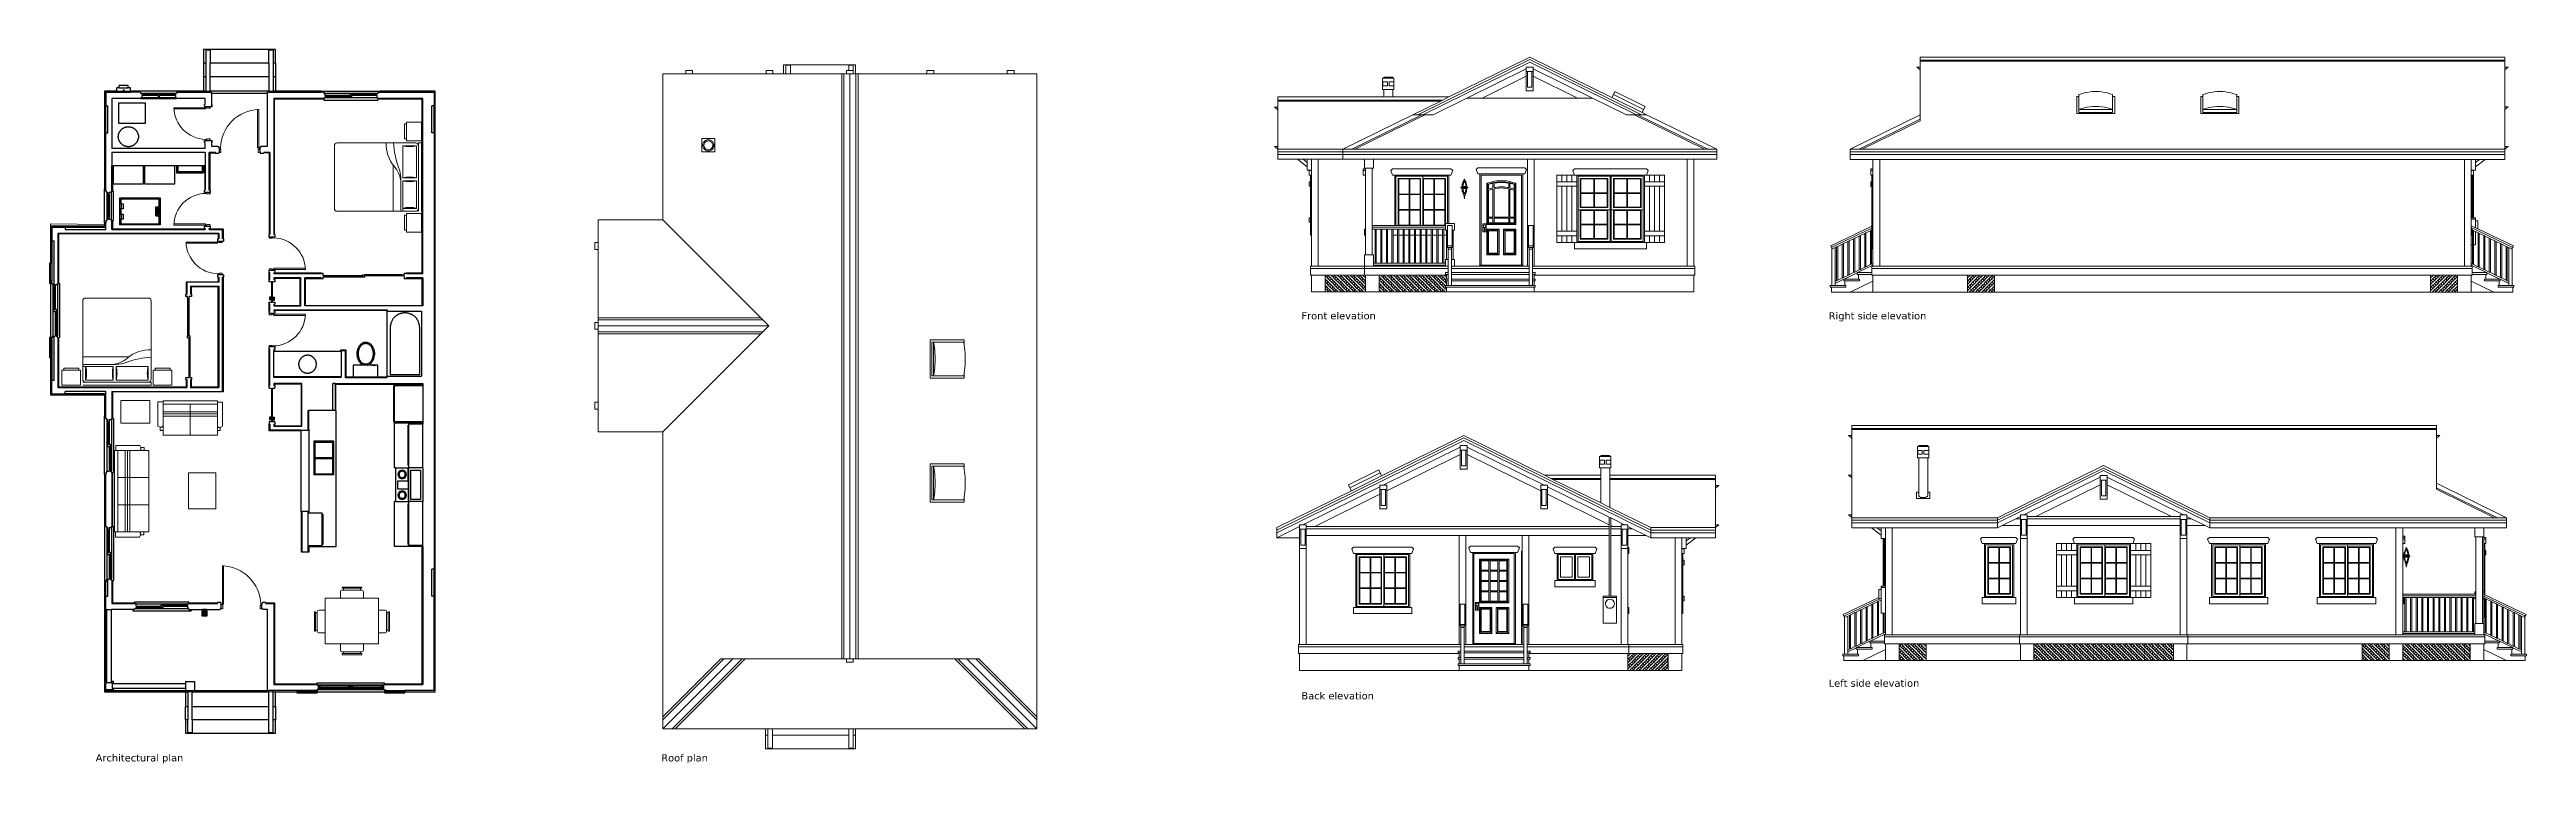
# Model space of a CAD drawing. Header units: inches. Extents: x 984 to 3187, y 1076 to 1711.
import ezdxf

# ---------------------------------------------------------------- set-up
doc = ezdxf.new("R2010")
doc.units = ezdxf.units.IN
doc.header["$MEASUREMENT"] = 0
for name, color, linetype, lineweight in [('cutline', 6, 'Continuous', 30), ('inne_gulv', 252, 'Continuous', 9), ('MOBILIARIO', 4, 'Continuous', 9)]:
    doc.layers.add(name, color=color, linetype=linetype, lineweight=lineweight)
doc.styles.get("Standard").update_dxf_attribs({"font": 'verdana.ttf'})

msp = doc.modelspace()

# ---------------------------------------------------------------- texts
at = {"layer": 'inne_gulv'}
for s, height, p in [('Front elevation', 6.367, (2097.3, 1471.3)), ('Right side elevation', 6.367, (2566.2, 1471.3)), ('Left side elevation', 6.367, (2566.2, 1144.6)), ('Back elevation', 6.367, (2097.3, 1133.4)), ('Architectural plan', 6.367, (1024.9, 1078.2)), ('Roof plan', 6.37, (1527.9, 1078.2))]:
    msp.add_text(s, height=height, dxfattribs=at).set_placement(p)

# ---------------------------------------------------------------- blocks, each defined once
blk = doc.blocks.new('*U2')
blk.add_lwpolyline([(34, 1437, -0.396717), (1279, 192)], format="xyb")
for points in [[(72, 192), (34, 192), (34, 1437), (72, 1437)], [(34, 192), (17, 192), (17, 192), (17, 192), (17, 192), (17, 177), (0, 177), (0, 191), (0, 41), (0, 56), (17, 56), (17, 41), (34, 41), (34, 41), (50, 41), (50, 144), (34, 144)], [(1313, 177), (1313, 192), (1313, 192), (1313, 41), (1313, 56), (1296, 56), (1296, 41), (1279, 41), (1279, 41), (1263, 41), (1263, 144), (1279, 144), (1279, 192), (1296, 192), (1296, 177)]]:
    blk.add_lwpolyline(points, close=True)
blk.add_lwpolyline([(34, 192), (72, 192)])
blk = doc.blocks.new('*U3')
blk.add_lwpolyline([(34, 1220, -0.396717), (1062, 192)], format="xyb")
for points in [[(72, 192), (34, 192), (34, 1220), (72, 1220)], [(34, 192), (17, 192), (17, 192), (17, 192), (17, 192), (17, 177), (0, 177), (0, 191), (0, 41), (0, 56), (17, 56), (17, 41), (34, 41), (34, 41), (50, 41), (50, 144), (34, 144)], [(1096, 177), (1096, 192), (1096, 192), (1096, 41), (1096, 56), (1079, 56), (1079, 41), (1062, 41), (1062, 41), (1046, 41), (1046, 144), (1062, 144), (1062, 192), (1079, 192), (1079, 177)]]:
    blk.add_lwpolyline(points, close=True)
blk.add_lwpolyline([(34, 192), (72, 192)])
blk = doc.blocks.new('BEDASD')
at = {"layer": 'MOBILIARIO'}
for p, q in [((133.395, 12.884), (133.395, 13.212)), ((133.395, 13.212), (133.805, 13.212)), ((133.805, 13.212), (133.805, 12.884)), ((133.85, 13.212), (135.35, 13.212)), ((133.85, 13.148), (133.85, 13.212)), ((133.85, 13.148), (135.35, 13.148)), ((133.85, 11.37), (133.85, 13.084)), ((134.62, 13.105), (133.914, 13.105)), ((133.914, 13.105), (133.914, 12.806)), ((134.62, 12.806), (134.62, 13.105)), ((135.286, 13.105), (134.68, 13.105)), ((134.68, 13.105), (134.68, 12.806)), ((135.286, 12.806), (135.286, 13.105)), ((135.35, 13.084), (135.35, 11.37)), ((135.805, 13.212), (135.395, 13.212)), ((135.395, 13.212), (135.395, 12.884)), ((135.805, 12.884), (135.805, 13.212)), ((133.805, 12.884), (133.395, 12.884)), ((133.436, 12.843), (133.436, 12.884)), ((133.764, 12.843), (133.436, 12.843)), ((133.805, 12.884), (133.764, 12.884)), ((133.764, 12.884), (133.764, 12.843)), ((133.914, 12.806), (134.62, 12.806)), ((134.342, 12.592), (135.35, 12.592)), ((134.616, 12.763), (135.35, 12.763)), ((134.68, 12.806), (135.35, 12.806)), ((135.395, 12.884), (135.436, 12.884)), ((135.395, 12.884), (135.805, 12.884)), ((135.436, 12.884), (135.436, 12.843)), ((135.436, 12.843), (135.764, 12.843)), ((135.764, 12.843), (135.764, 12.884)), ((135.286, 11.306), (133.914, 11.306))]:
    blk.add_line(p, q, dxfattribs=at)
for centre, radius, start, end in [((133.914, 13.084), 0.0642, 90, 180), ((133.4, 12.955), 0.535, 343.7398, 16.2602), ((135.133, 12.955), 0.535, 163.7398, 196.2602), ((134.166, 12.955), 0.535, 343.7398, 16.2602), ((135.799, 12.955), 0.535, 163.7398, 196.2602), ((135.286, 13.084), 0.0642, 0, 90), ((133.734, 14.572), 1.974, 273.3665, 289.2534), ((133.882, 13.196), 0.756, 267.5673, 309.5461), ((134.755, 12.179), 0.585, 93.1663, 132.0658), ((134.674, 11.984), 0.781, 94.2918, 111.7676), ((133.914, 11.37), 0.0642, 180, 270), ((135.286, 11.37), 0.0642, 270, 0)]:
    blk.add_arc(centre, radius, start, end, dxfattribs=at)
blk = doc.blocks.new('mue')
at = {"linetype": 'ByBlock'}
blk.add_line((80.579, -0.686), (80.579, -0.654), dxfattribs=at)
at = {"layer": 'MOBILIARIO'}
for p, q in [((78.578, -0.679), (78.578, -1.236)), ((78.578, -0.679), (78.698, -0.679)), ((78.697, -0.907), (80.578, -0.907)), ((78.697, -0.958), (80.578, -0.958)), ((78.697, -1.008), (80.578, -1.008)), ((78.698, -0.654), (80.579, -0.654)), ((78.698, -0.654), (78.698, -1.45)), ((78.698, -0.734), (80.579, -0.734)), ((79.325, -0.736), (79.325, -1.45)), ((79.955, -0.738), (79.955, -1.45)), ((80.579, -0.654), (80.579, -1.45)), ((80.698, -0.687), (80.579, -0.687)), ((80.698, -0.687), (80.698, -1.242)), ((78.578, -1.236), (78.627, -1.261)), ((78.627, -1.261), (78.67, -1.261)), ((78.627, -1.337), (78.627, -1.261)), ((78.627, -1.337), (78.698, -1.337)), ((78.67, -1.261), (78.698, -1.234)), ((78.695, -1.45), (80.579, -1.45)), ((80.602, -1.268), (80.579, -1.244)), ((80.579, -1.343), (80.646, -1.343)), ((80.646, -1.268), (80.602, -1.268)), ((80.646, -1.268), (80.698, -1.242)), ((80.646, -1.268), (80.646, -1.343))]:
    blk.add_line(p, q, dxfattribs=at)
blk = doc.blocks.new('muegl')
at = {"linetype": 'ByBlock'}
blk.add_line((40.169, -8.251), (40.169, -8.224), dxfattribs=at)
at = {"layer": 'MOBILIARIO'}
for p, q in [((38.999, -8.245), (38.999, -8.719)), ((38.999, -8.245), (39.1, -8.245)), ((39.1, -8.224), (40.169, -8.224)), ((39.1, -8.224), (39.1, -8.901)), ((40.169, -8.224), (40.169, -8.901)), ((40.169, -8.224), (40.169, -8.224)), ((40.169, -8.224), (40.169, -8.901)), ((40.271, -8.251), (40.169, -8.251)), ((40.271, -8.251), (40.271, -8.724)), ((38.999, -8.719), (39.04, -8.74)), ((39.04, -8.74), (39.077, -8.74)), ((39.04, -8.804), (39.04, -8.74)), ((39.077, -8.74), (39.1, -8.717)), ((39.099, -8.482), (40.169, -8.482)), ((39.099, -8.525), (40.169, -8.525)), ((39.1, -8.292), (40.169, -8.292)), ((39.1, -8.439), (40.169, -8.439)), ((39.633, -8.294), (39.633, -8.901)), ((40.189, -8.746), (40.169, -8.726)), ((40.226, -8.746), (40.189, -8.746)), ((40.226, -8.746), (40.271, -8.724)), ((40.226, -8.746), (40.226, -8.81)), ((39.04, -8.804), (39.1, -8.804)), ((39.098, -8.901), (40.169, -8.901)), ((40.169, -8.81), (40.226, -8.81))]:
    blk.add_line(p, q, dxfattribs=at)
blk = doc.blocks.new('SALASSS')
at = {"layer": 'MOBILIARIO'}
for points in [[(174.551, 39.583), (175.089, 39.583), (175.089, 38.873), (174.551, 38.873)], [(176.424, 37.899), (176.424, 37.449), (175.849, 37.449), (175.849, 37.899)]]:
    blk.add_lwpolyline(points, close=True, dxfattribs=at)
at = {"layer": 'inne_gulv', "rotation": 180}
blk.add_blockref('muegl', (214.691, 29.234), dxfattribs=at)
at = {"layer": 'MOBILIARIO', "xscale": 0.8505063072327065, "yscale": 0.8505063072327065, "zscale": 0.8505063072327065, "rotation": 270}
blk.add_blockref('mue', (177.106, 106.967), dxfattribs=at)
blk = doc.blocks.new('M-Rec 13 6p')
blk.add_lwpolyline([(-0.386, -0.744), (-0.386, 0.186), (0.414, 0.186), (0.414, -0.744)], close=True)
for points in [[(-0.195, 0.186), (-0.195, 0.296, -0.414238), (-0.165, 0.326), (0.175, 0.326, -0.414145), (0.205, 0.296), (0.205, 0.186)], [(-0.386, -0.479), (-0.496, -0.479, -0.414238), (-0.526, -0.449), (-0.526, -0.109, -0.414145), (-0.496, -0.079), (-0.386, -0.079)], [(0.414, -0.479), (0.524, -0.479, 0.414238), (0.554, -0.449), (0.554, -0.109, 0.414145), (0.524, -0.079), (0.414, -0.079)], [(-0.195, -0.744), (-0.195, -0.854, 0.414238), (-0.165, -0.884), (0.175, -0.884, 0.414145), (0.205, -0.854), (0.205, -0.744)]]:
    blk.add_lwpolyline(points, format="xyb")
for points in [[(-0.145, 0.356), (-0.165, 0.356), (-0.165, 0.376), (0.175, 0.376), (0.175, 0.356), (0.155, 0.356)], [(-0.145, 0.326), (-0.145, 0.356), (0.155, 0.356), (0.155, 0.326)], [(-0.556, -0.429), (-0.556, -0.449), (-0.576, -0.449), (-0.576, -0.109), (-0.556, -0.109), (-0.556, -0.129)], [(-0.526, -0.429), (-0.556, -0.429), (-0.556, -0.129), (-0.526, -0.129)], [(0.554, -0.429), (0.584, -0.429), (0.584, -0.129), (0.554, -0.129)], [(0.584, -0.429), (0.584, -0.449), (0.604, -0.449), (0.604, -0.109), (0.584, -0.109), (0.584, -0.129)], [(-0.145, -0.914), (-0.165, -0.914), (-0.165, -0.934), (0.175, -0.934), (0.175, -0.914), (0.155, -0.914)], [(-0.145, -0.884), (-0.145, -0.914), (0.155, -0.914), (0.155, -0.884)]]:
    blk.add_lwpolyline(points)
blk = doc.blocks.new('Modern Bungalow roof')
at = {"layer": 'inne_gulv'}
for p, q in [((144.4, 332.3), (80.4, 332.3)), ((80.4, 332.3), (80.4, 324.3)), ((82.4, 332), (86.4, 332)), ((82.4, 324.3), (82.4, 332)), ((86.4, 324.3), (86.4, 332)), ((138.4, 332), (142.4, 332)), ((138.4, 327.3), (138.4, 332)), ((142.4, 332), (142.4, 327.3)), ((144.4, 324.3), (144.4, 332.3)), ((-26.9, 194.6), (-26.9, 324.3)), ((-6.6, 324.3), (-26.9, 324.3)), ((-6.6, 324.3), (-6.6, 327.3)), ((-0.6, 327.3), (-6.6, 327.3)), ((-6.6, 324.3), (-0.6, 324.3)), ((-0.6, 327.3), (-0.6, 324.3)), ((64.9, 324.3), (-0.6, 324.3)), ((64.9, 324.3), (64.9, 327.3)), ((70.9, 327.3), (64.9, 327.3)), ((64.9, 324.3), (70.9, 324.3)), ((70.9, 327.3), (70.9, 324.3)), ((80.4, 324.3), (70.9, 324.3)), ((82.4, 324.3), (80.4, 324.3)), ((86.4, 324.3), (82.4, 324.3)), ((132.2, 324.3), (86.4, 324.3)), ((134, 324.3), (132.2, 324.3)), ((132.2, -195.7), (132.2, 324.3)), ((134, -195.7), (134, 324.3)), ((136.4, 324.3), (134, 324.3)), ((136.4, 324.3), (136.4, 327.3)), ((138.4, 327.3), (136.4, 327.3)), ((139.4, 324.3), (136.4, 324.3)), ((142.4, 327.3), (138.4, 327.3)), ((139.4, 324.3), (139.4, -195.7)), ((142.4, 324.3), (139.4, 324.3)), ((142.4, 327.3), (142.4, 324.3)), ((144.4, 324.3), (142.4, 324.3)), ((144.8, 324.3), (144.4, 324.3)), ((146.6, 324.3), (144.8, 324.3)), ((144.8, -195.7), (144.8, 324.3)), ((146.6, -195.7), (146.6, 324.3)), ((207.9, 324.3), (146.6, 324.3)), ((213.9, 327.3), (207.9, 327.3)), ((207.9, 324.3), (207.9, 327.3)), ((213.9, 324.3), (207.9, 324.3)), ((213.9, 327.3), (213.9, 324.3)), ((279.4, 324.3), (213.9, 324.3)), ((285.4, 327.3), (279.4, 327.3)), ((279.4, 324.3), (279.4, 327.3)), ((285.4, 324.3), (279.4, 324.3)), ((285.4, 327.3), (285.4, 324.3)), ((305.7, 324.3), (285.4, 324.3)), ((305.7, 324.3), (305.7, -247.2)), ((19.3, 266.9), (7.7, 266.9)), ((7.7, 266.9), (7.7, 254.9)), ((10, 264.4), (9.2, 263.4)), ((11, 265.2), (10, 264.4)), ((12.2, 265.7), (11, 265.2)), ((12.5, 264.7), (11.5, 264.3)), ((12.2, 265.7), (13.5, 265.9)), ((13.5, 264.9), (12.5, 264.7)), ((14.8, 265.7), (13.5, 265.9)), ((14.6, 264.7), (13.5, 264.9)), ((15.5, 264.3), (14.6, 264.7)), ((16, 265.2), (14.8, 265.7)), ((17.1, 264.4), (16, 265.2)), ((17.9, 263.4), (17.1, 264.4)), ((19.3, 254.9), (19.3, 266.9)), ((7.7, 254.9), (19.3, 254.9)), ((8.7, 262.2), (8.5, 260.9)), ((8.7, 259.6), (8.5, 260.9)), ((9.2, 263.4), (8.7, 262.2)), ((8.7, 259.6), (9.2, 258.4)), ((9.2, 258.4), (10, 257.3)), ((9.7, 261.9), (9.5, 260.9)), ((9.5, 260.9), (9.7, 259.8)), ((10.1, 262.9), (9.7, 261.9)), ((9.7, 259.8), (10.1, 258.9)), ((10, 257.3), (11, 256.5)), ((10.7, 263.7), (10.1, 262.9)), ((10.1, 258.9), (10.7, 258)), ((11.5, 264.3), (10.7, 263.7)), ((10.7, 258), (11.5, 257.4)), ((11, 256.5), (12.2, 256)), ((11.5, 257.4), (12.5, 257)), ((12.2, 256), (13.5, 255.8)), ((12.5, 257), (13.5, 256.9)), ((13.5, 256.9), (14.6, 257)), ((14.8, 256), (13.5, 255.8)), ((14.6, 257), (15.5, 257.4)), ((14.8, 256), (16, 256.5)), ((16.4, 263.7), (15.5, 264.3)), ((15.5, 257.4), (16.4, 258)), ((16, 256.5), (17.1, 257.3)), ((17, 262.9), (16.4, 263.7)), ((16.4, 258), (17, 258.9)), ((17.4, 261.9), (17, 262.9)), ((17, 258.9), (17.4, 259.8)), ((17.1, 257.3), (17.9, 258.4)), ((17.5, 260.9), (17.4, 261.9)), ((17.4, 259.8), (17.5, 260.9)), ((18.4, 262.2), (17.9, 263.4)), ((17.9, 258.4), (18.4, 259.6)), ((18.4, 262.2), (18.5, 260.9)), ((18.4, 259.6), (18.5, 260.9)), ((-84.6, 194.6), (-84.6, 174.3)), ((-84.6, 194.6), (-26.9, 194.6)), ((-26.9, 194.6), (60.2, 107.5)), ((-87.6, 174.3), (-84.6, 174.3)), ((-87.6, 174.3), (-87.6, 168.3)), ((-84.6, 168.3), (-87.6, 168.3)), ((-84.6, 168.3), (-84.6, 174.3)), ((-84.6, 168.3), (-84.6, 107.5)), ((-87.6, 103.3), (-84.6, 103.3)), ((-87.6, 103.3), (-87.6, 97.3)), ((-84.6, 97.3), (-87.6, 97.3)), ((-84.6, 107.5), (-84.6, 105.7)), ((-84.6, 107.5), (60.2, 107.5)), ((-84.6, 105.7), (62, 105.7)), ((-84.6, 105.7), (-84.6, 103.3)), ((-84.6, 103.3), (-84.6, 100.3)), ((-84.6, 100.3), (67.4, 100.3)), ((-84.6, 100.3), (-84.6, 97.3)), ((-84.6, 97.3), (-84.6, 94.9)), ((-84.6, 94.9), (-84.6, 93.1)), ((-84.6, 94.9), (62, 94.9)), ((-84.6, 93.1), (60.2, 93.1)), ((-84.6, 93.1), (-84.6, 32.3)), ((60.2, 93.1), (-26.9, 6)), ((60.2, 107.5), (62, 105.7)), ((62, 94.9), (60.2, 93.1)), ((62, 105.7), (67.4, 100.3)), ((67.4, 100.3), (62, 94.9)), ((241.1, 87.8), (210.7, 87.8)), ((210.7, 87.8), (210.7, 53.8)), ((212.4, 55.8), (212.4, 85.8)), ((212.4, 85.8), (213.8, 85.8)), ((214.2, 83.4), (213.8, 85.8)), ((213.8, 85.8), (213.8, 55.8)), ((240.7, 85.8), (213.8, 85.8)), ((214.5, 81), (214.2, 83.4)), ((214.8, 78.5), (214.5, 81)), ((214.9, 75.9), (214.8, 78.5)), ((215.1, 73.4), (214.9, 75.9)), ((214.9, 65.7), (215.1, 68.3)), ((215.1, 70.8), (215.1, 73.4)), ((215.1, 68.3), (215.1, 70.8)), ((241.1, 83.4), (240.7, 85.8)), ((241.1, 82.9), (241.1, 87.8)), ((241.1, 82.9), (241.1, 83.4)), ((241.4, 81), (241.1, 82.9)), ((241.7, 78.5), (241.4, 81)), ((241.9, 75.9), (241.7, 78.5)), ((242, 73.4), (241.9, 75.9)), ((241.9, 65.7), (242, 68.3)), ((242, 70.8), (242, 73.4)), ((242, 68.3), (242, 70.8)), ((210.7, 53.8), (241.1, 53.8)), ((212.4, 55.8), (213.8, 55.8)), ((213.8, 55.8), (214.2, 58.2)), ((240.7, 55.8), (213.8, 55.8)), ((214.2, 58.2), (214.5, 60.7)), ((214.5, 60.7), (214.8, 63.2)), ((214.8, 63.2), (214.9, 65.7)), ((240.7, 55.8), (241.1, 58.2)), ((241.1, 58.7), (241.4, 60.7)), ((241.1, 53.8), (241.1, 58.7)), ((241.1, 58.2), (241.1, 58.7)), ((241.4, 60.7), (241.7, 63.2)), ((241.7, 63.2), (241.9, 65.7)), ((-84.6, 32.3), (-87.6, 32.3)), ((-87.6, 32.3), (-87.6, 26.3)), ((-84.6, 26.3), (-87.6, 26.3)), ((-84.6, 32.3), (-84.6, 26.3)), ((-84.6, 26.3), (-84.6, 6)), ((-26.9, 6), (-84.6, 6)), ((-26.9, 6), (-26.9, -247.2)), ((241.1, -22.4), (210.7, -22.4)), ((210.7, -22.4), (210.7, -56.4)), ((212.4, -54.4), (212.4, -24.4)), ((212.4, -24.4), (213.8, -24.4)), ((240.7, -24.4), (213.8, -24.4)), ((214.2, -26.8), (213.8, -24.4)), ((213.8, -24.4), (213.8, -54.4)), ((214.5, -29.3), (214.2, -26.8)), ((214.8, -31.8), (214.5, -29.3)), ((214.9, -34.3), (214.8, -31.8)), ((215.1, -36.9), (214.9, -34.3)), ((214.9, -44.5), (215.1, -42)), ((215.1, -39.4), (215.1, -36.9)), ((215.1, -42), (215.1, -39.4)), ((241.1, -26.8), (240.7, -24.4)), ((241.1, -27.3), (241.1, -22.4)), ((241.1, -27.3), (241.1, -26.8)), ((241.4, -29.3), (241.1, -27.3)), ((241.7, -31.8), (241.4, -29.3)), ((241.9, -34.3), (241.7, -31.8)), ((242, -36.9), (241.9, -34.3)), ((241.9, -44.5), (242, -42)), ((242, -39.4), (242, -36.9)), ((242, -42), (242, -39.4)), ((210.7, -56.4), (241.1, -56.4)), ((212.4, -54.4), (213.8, -54.4)), ((213.8, -54.4), (214.2, -52)), ((240.7, -54.4), (213.8, -54.4)), ((214.2, -52), (214.5, -49.6)), ((214.5, -49.6), (214.8, -47.1)), ((214.8, -47.1), (214.9, -44.5)), ((240.7, -54.4), (241.1, -52)), ((241.1, -51.5), (241.4, -49.6)), ((241.1, -56.4), (241.1, -51.5)), ((241.1, -52), (241.1, -51.5)), ((241.4, -49.6), (241.7, -47.1)), ((241.7, -47.1), (241.9, -44.5)), ((35.4, -195.7), (-26.9, -258)), ((-26.9, -247.2), (24.7, -195.7)), ((-26.9, -249.9), (27.4, -195.7)), ((43.5, -195.7), (-18.8, -258)), ((46.2, -195.7), (-16.1, -258)), ((27.4, -195.7), (24.7, -195.7)), ((35.4, -195.7), (27.4, -195.7)), ((43.5, -195.7), (35.4, -195.7)), ((43.5, -195.7), (46.2, -195.7)), ((46.2, -195.7), (132.2, -195.7)), ((134, -195.7), (132.2, -195.7)), ((134, -195.7), (136.4, -195.7)), ((136.4, -195.7), (136.4, -198.7)), ((136.4, -195.7), (139.4, -195.7)), ((142.4, -195.7), (139.4, -195.7)), ((142.4, -198.7), (142.4, -195.7)), ((144.8, -195.7), (142.4, -195.7)), ((146.6, -195.7), (144.8, -195.7)), ((232.7, -195.7), (146.6, -195.7)), ((294.9, -258), (232.7, -195.7)), ((235.4, -195.7), (232.7, -195.7)), ((297.6, -258), (235.4, -195.7)), ((243.4, -195.7), (235.4, -195.7)), ((243.4, -195.7), (251.5, -195.7)), ((243.4, -195.7), (305.7, -258)), ((251.5, -195.7), (254.2, -195.7)), ((305.7, -249.9), (251.5, -195.7)), ((305.7, -247.2), (254.2, -195.7)), ((142.4, -198.7), (136.4, -198.7)), ((-26.9, -247.2), (-26.9, -249.9)), ((-26.9, -249.9), (-26.9, -258)), ((-18.8, -258), (-26.9, -258)), ((-16.1, -258), (-18.8, -258)), ((64.4, -258), (-16.1, -258)), ((66.4, -258), (64.4, -258)), ((64.4, -258), (64.4, -263.7)), ((66.4, -263.7), (64.4, -263.7)), ((64.4, -263.7), (64.4, -275.7)), ((66.4, -258), (66.4, -263.7)), ((70.4, -258), (66.4, -258)), ((66.4, -275.3), (66.4, -263.7)), ((70.4, -263.7), (70.4, -258)), ((138.4, -258), (70.4, -258)), ((138.4, -263.7), (70.4, -263.7)), ((70.4, -275.3), (70.4, -263.7)), ((138.4, -258), (138.4, -263.7)), ((142.4, -258), (138.4, -258)), ((138.4, -275.3), (138.4, -263.7)), ((142.4, -263.7), (142.4, -258)), ((144.4, -258), (142.4, -258)), ((144.4, -263.7), (142.4, -263.7)), ((142.4, -275.3), (142.4, -263.7)), ((294.9, -258), (144.4, -258)), ((144.4, -258), (144.4, -263.7)), ((144.4, -275.7), (144.4, -263.7)), ((297.6, -258), (294.9, -258)), ((305.7, -258), (297.6, -258)), ((305.7, -247.2), (305.7, -249.9)), ((305.7, -249.9), (305.7, -258)), ((64.4, -275.7), (144.4, -275.7)), ((70.4, -275.3), (66.4, -275.3)), ((142.4, -275.3), (138.4, -275.3))]:
    blk.add_line(p, q, dxfattribs=at)
blk = doc.blocks.new('Modern Bungalow fr')
for p, q in [((86.1, 134.1), (14.1, 98.6)), ((159.2, 98.1), (86.1, 134.1)), ((-44.7, 105.3), (-44.7, 115.3)), ((-43.7, 115.3), (-44.7, 115.3)), ((-44.6, 108.6), (-44.6, 112)), ((-44.6, 112), (-40.5, 112)), ((-43.7, 115.3), (-43.7, 116.3)), ((-43.7, 116.3), (-35.7, 116.3)), ((-35.7, 115.3), (-43.7, 115.3)), ((-40.5, 108.6), (-40.5, 112)), ((-39, 112), (-39, 108.6)), ((-34.8, 112), (-39, 112)), ((-35.7, 115.3), (-35.7, 116.3)), ((-34.7, 115.3), (-35.7, 115.3)), ((-34.8, 112), (-34.8, 108.6)), ((-34.7, 105.3), (-34.7, 115.3)), ((-13.3, 82.8), (86.1, 131.8)), ((86.1, 129.6), (-8.8, 82.8)), ((83.1, 123.7), (30.2, 97.6)), ((83.1, 117), (43.8, 97.6)), ((89.1, 125.2), (83.1, 125.2)), ((83.1, 125.2), (83.1, 123.7)), ((83.1, 121.2), (83.1, 123.7)), ((84.1, 121.2), (83.1, 121.2)), ((83.1, 117), (83.1, 121.2)), ((83.1, 117), (83.1, 104.2)), ((88.1, 121.2), (84.1, 121.2)), ((84.1, 107.2), (84.1, 121.2)), ((86.1, 131.8), (185.6, 82.8)), ((86.1, 129.6), (181.1, 82.8)), ((89.1, 121.2), (88.1, 121.2)), ((88.1, 121.2), (88.1, 107.2)), ((89.1, 123.7), (89.1, 125.2)), ((89.1, 121.2), (89.1, 123.7)), ((142.1, 97.6), (89.1, 123.7)), ((89.1, 117), (89.1, 121.2)), ((128.5, 97.6), (89.1, 117)), ((89.1, 104.2), (89.1, 117)), ((-137.9, 89.6), (-140.9, 89.6)), ((-137.9, 87.3), (-140.9, 89.6)), ((-137.9, 98.6), (-43.7, 98.6)), ((-137.9, 98.6), (-137.9, 95.9)), ((-137.9, 95.9), (-137.9, 95)), ((-137.9, 95.9), (8.8, 95.9)), ((-137.9, 95), (7, 95)), ((-137.9, 89.6), (-137.9, 95)), ((-137.9, 89.6), (-137.9, 87.3)), ((-44.7, 105.3), (-43.7, 105.3)), ((-44.6, 108.6), (-40.5, 108.6)), ((-43.7, 105.3), (-43.7, 98.6)), ((-43.7, 105.3), (-35.7, 105.3)), ((-43.7, 98.6), (-35.7, 98.6)), ((-39, 108.6), (-34.8, 108.6)), ((-35.7, 105.3), (-35.7, 98.6)), ((-35.7, 105.3), (-34.7, 105.3)), ((-35.7, 98.6), (14.1, 98.6)), ((7, 95), (-17.9, 82.8)), ((0.2, 82.8), (30.2, 97.6)), ((8.8, 95.9), (7, 95)), ((14.1, 98.6), (8.8, 95.9)), ((30.2, 97.6), (43.8, 97.6)), ((43.8, 97.6), (128.5, 97.6)), ((89.1, 104.2), (83.1, 104.2)), ((88.1, 107.2), (84.1, 107.2)), ((128.5, 97.6), (142.1, 97.6)), ((142.1, 97.6), (172.1, 82.8)), ((159.2, 98.1), (160.5, 100.7)), ((186.1, 84.8), (159.2, 98.1)), ((161.8, 103.4), (160.5, 100.7)), ((187.4, 87.5), (160.5, 100.7)), ((188.7, 90.2), (161.8, 103.4)), ((187.4, 87.5), (188.7, 90.2)), ((-137.9, 87.3), (-137.9, 54.6)), ((-80.1, 52.1), (-17.9, 82.8)), ((-9.8, 82.8), (-72.1, 52.1)), ((-7.1, 82.8), (-69.4, 52.1)), ((-13.3, 82.8), (-17.9, 82.8)), ((-9.8, 82.8), (-13.3, 82.8)), ((-8.8, 82.8), (-9.8, 82.8)), ((-7.1, 82.8), (-8.8, 82.8)), ((0.2, 82.8), (-7.1, 82.8)), ((172.1, 82.8), (179.4, 82.8)), ((241.7, 52.1), (179.4, 82.8)), ((179.4, 82.8), (181.1, 82.8)), ((181.1, 82.8), (182.1, 82.8)), ((182.1, 82.8), (185.6, 82.8)), ((244.4, 52.1), (182.1, 82.8)), ((185.6, 82.8), (190.1, 82.8)), ((186.1, 84.8), (187.4, 87.5)), ((186.1, 84.8), (190.1, 82.8)), ((190.1, 82.8), (252.4, 52.1)), ((-137.9, 54.6), (-140.9, 54.6)), ((-137.9, 52.3), (-140.9, 54.6)), ((-137.9, 52.3), (-137.9, 54.6)), ((-137.9, 52.3), (-137.9, 52.1)), ((-137.9, 52.1), (-137.9, 49.8)), ((-80.1, 52.1), (-137.9, 52.1)), ((-80.1, 49.8), (-137.9, 49.8)), ((-137.9, 49.8), (-137.9, 47.6)), ((-137.9, 47.6), (-137.9, 43.2)), ((-80.1, 47.6), (-137.9, 47.6)), ((-80.1, 52.1), (-80.1, 49.8)), ((-72.1, 52.1), (-80.1, 52.1)), ((-80.1, 47.6), (-80.1, 49.8)), ((-80.1, 49.8), (252.4, 49.8)), ((-80.1, 47.6), (-80.1, 43.2)), ((252.4, 47.6), (-80.1, 47.6)), ((-69.4, 52.1), (-72.1, 52.1)), ((241.7, 52.1), (-69.4, 52.1)), ((244.4, 52.1), (241.7, 52.1)), ((252.4, 52.1), (244.4, 52.1)), ((252.4, 49.8), (252.4, 52.1)), ((252.4, 47.6), (252.4, 49.8)), ((252.4, 43.2), (252.4, 47.6)), ((-137.9, 43.2), (-120.3, 43.2)), ((-120.3, 43.2), (-111.9, 36.6)), ((-115.4, 43.2), (-120.3, 43.2)), ((-115.4, 43.2), (-111.9, 43.2)), ((-111.9, 40.4), (-115.4, 43.2)), ((-111.9, 43.2), (-111.9, 40.4)), ((-107.9, 43.2), (-111.9, 43.2)), ((-111.9, 40.4), (-111.9, 36.6)), ((-111.9, 36.6), (-111.9, 33.6)), ((-111.9, 33.6), (-109.9, 33.6)), ((-109.9, 33.2), (-109.9, 33.6)), ((-109.9, 33.6), (-107.9, 33.6)), ((-109.9, 33.2), (-109.9, 29.2)), ((-107.9, 33.2), (-109.9, 33.2)), ((-108.9, 29.2), (-109.9, 29.2)), ((-109.9, 23.2), (-109.9, 19.2)), ((-108.9, 23.2), (-109.9, 23.2)), ((-107.9, 29.2), (-108.9, 29.2)), ((-108.9, 23.2), (-108.9, 29.2)), ((-108.9, 23.2), (-108.9, 19.2)), ((-107.9, 43.2), (-107.9, 33.6)), ((-101.9, 43.2), (-107.9, 43.2)), ((-107.9, 33.2), (-107.9, 33.6)), ((-107.9, 33.2), (-107.9, 29.2)), ((-107.9, -18.8), (-107.9, 29.2)), ((-101.9, -51.8), (-101.9, 43.2)), ((-80.1, 43.2), (-101.9, 43.2)), ((-80.1, 43.2), (-60.9, 43.2)), ((-61.9, 33.2), (-61.9, 34.7)), ((-59.9, 34.7), (-61.9, 34.7)), ((-61.9, 33.2), (-61.9, 29.2)), ((-59.9, 33.2), (-61.9, 33.2)), ((-59.9, 29.2), (-61.9, 29.2)), ((-60.9, 43.2), (-60.9, 35.2)), ((-60.9, 43.2), (-52.9, 43.2)), ((-60.9, 35.2), (-59.9, 35.2)), ((-59.9, 35.2), (-53.9, 35.2)), ((-59.9, 35.2), (-59.9, 34.7)), ((-59.9, 34.7), (-59.9, 33.2)), ((-59.9, 33.2), (-59.9, 29.2)), ((-59.9, 29.2), (-59.9, -18.8)), ((-53.9, 35.2), (-52.9, 35.2)), ((-53.9, 35.2), (-53.9, -15.8)), ((-52.9, 43.2), (-52.9, 35.2)), ((-52.9, 43.2), (84.1, 43.2)), ((-37.4, 33.2), (-35.9, 34.7)), ((-37.4, 33.2), (-35.9, 29.2)), ((16.1, 34.7), (-35.9, 34.7)), ((-35.9, 29.2), (-33.9, 29.2)), ((-33.9, 29.2), (-33.9, -15.8)), ((-33.9, 29.2), (14.1, 29.2)), ((-32.9, -15.8), (-32.9, 28.2)), ((-8.9, 28.2), (-32.9, 28.2)), ((-30.9, 26.2), (-30.9, -15.8)), ((-10.9, 26.2), (-30.9, 26.2)), ((-21.1, 25.7), (-30.4, 25.7)), ((-30.4, 25.7), (-30.4, 12.3)), ((-21.1, 12.3), (-21.1, 25.7)), ((-20.6, 25.7), (-20.6, 12.3)), ((-11.4, 25.7), (-20.6, 25.7)), ((-11.4, 12.3), (-11.4, 25.7)), ((-10.9, -15.8), (-10.9, 26.2)), ((-8.9, 28.2), (13.1, 28.2)), ((-8.9, 26.2), (-8.9, 28.2)), ((11.1, 26.2), (-8.9, 26.2)), ((-8.9, -15.8), (-8.9, 26.2)), ((0.9, 25.7), (-8.4, 25.7)), ((-8.4, 25.7), (-8.4, 12.3)), ((0.9, 12.3), (0.9, 25.7)), ((10.6, 25.7), (1.4, 25.7)), ((1.4, 25.7), (1.4, 12.3)), ((10.6, 12.3), (10.6, 25.7)), ((11.1, -13.8), (11.1, 26.2)), ((13.1, -13.8), (13.1, 28.2)), ((14.1, 29.2), (14.1, -13.8)), ((14.1, 29.2), (16.1, 29.2)), ((17.6, 33.2), (16.1, 34.7)), ((17.6, 33.2), (16.1, 29.2)), ((26.3, 21.4), (26.8, 23.5)), ((27.4, 22.8), (26.5, 19)), ((27.4, 22.8), (26.5, 19)), ((26.8, 23.5), (27.8, 24.5)), ((29.2, 23.5), (26.8, 23.5)), ((27.4, 22.8), (27.4, 22.8)), ((28.7, 22.8), (27.4, 22.8)), ((28.7, 22.8), (27.4, 22.8)), ((27.9, 24.5), (27.8, 24.5)), ((27.9, 25.5), (28.1, 25.5)), ((27.9, 25.3), (27.9, 25.5)), ((27.9, 25.3), (28.1, 25.3)), ((27.9, 24.6), (27.9, 25.3)), ((27.9, 24.6), (27.9, 24.5)), ((27.9, 24.6), (28.1, 24.6)), ((28.1, 24.5), (27.9, 24.5)), ((28.1, 25.3), (28.1, 25.5)), ((28.1, 25.3), (28.1, 24.6)), ((28.1, 24.5), (28.1, 24.6)), ((28.2, 24.5), (28.1, 24.5)), ((29.2, 23.5), (28.2, 24.5)), ((28.7, 22.8), (28.7, 22.8)), ((29.6, 19), (28.7, 22.8)), ((29.6, 19), (28.7, 22.8)), ((29.7, 21.4), (29.2, 23.5)), ((38.4, 34.2), (39.9, 35.7)), ((38.4, 34.2), (39.9, 30.2)), ((39.9, 35.7), (81.9, 35.7)), ((41.9, 30.2), (39.9, 30.2)), ((41.9, -50.8), (41.9, 30.2)), ((41.9, 30.2), (79.9, 30.2)), ((42.9, 29.2), (42.9, -50.8)), ((78.9, 29.2), (42.9, 29.2)), ((47.9, 21.9), (50.6, 22.7)), ((50.6, 22.7), (52.6, 23.2)), ((50.8, 21.8), (52.8, 22.3)), ((52.6, 23.2), (54.6, 23.6)), ((54.8, 22.7), (52.8, 22.3)), ((54.9, 22.2), (54.4, 22.1)), ((54.4, 22.1), (54.4, 18)), ((54.6, 23.6), (56.7, 23.9)), ((54.8, 22.7), (56.8, 22.9)), ((56.9, 22.4), (54.9, 22.2)), ((56.7, 23.9), (58.8, 24.1)), ((56.8, 22.9), (58.9, 23.1)), ((58.9, 22.6), (56.9, 22.4)), ((58.8, 24.1), (60.9, 24.2)), ((58.9, 23.1), (60.9, 23.2)), ((60.9, 22.7), (58.9, 22.6)), ((63, 24.1), (60.9, 24.2)), ((60.9, 23.2), (62.9, 23.1)), ((62.9, 22.6), (60.9, 22.7)), ((62.9, 23.1), (65, 22.9)), ((64.9, 22.4), (62.9, 22.6)), ((63, 24.1), (65.1, 23.9)), ((66.9, 22.2), (64.9, 22.4)), ((65, 22.9), (67, 22.7)), ((65.1, 23.9), (67.1, 23.6)), ((67.4, 22.1), (66.9, 22.2)), ((69, 22.3), (67, 22.7)), ((67.1, 23.6), (69.2, 23.2)), ((67.4, 18), (67.4, 22.1)), ((69, 22.3), (71, 21.8)), ((69.2, 23.2), (71.2, 22.7)), ((71.2, 22.7), (73.9, 21.9)), ((78.9, -50.8), (78.9, 29.2)), ((79.9, 30.2), (79.9, -50.8)), ((81.9, 30.2), (79.9, 30.2)), ((83.4, 34.2), (81.9, 35.7)), ((83.4, 34.2), (81.9, 30.2)), ((84.1, -51.8), (84.1, 43.2)), ((84.1, 43.2), (90.1, 43.2)), ((90.1, -51.8), (90.1, 43.2)), ((90.1, 43.2), (226.1, 43.2)), ((114.6, 29.2), (110.1, 29.2)), ((110.1, 29.2), (110.1, 23.2)), ((110.1, 23.2), (110.1, 19.2)), ((114.6, 23.2), (110.1, 23.2)), ((119.1, 29.2), (114.6, 29.2)), ((114.6, 29.2), (114.6, 23.2)), ((119.1, 23.2), (114.6, 23.2)), ((123.6, 29.2), (119.1, 29.2)), ((119.1, 29.2), (119.1, 23.2)), ((123.6, 23.2), (119.1, 23.2)), ((126.1, 29.2), (123.6, 29.2)), ((123.6, 29.2), (123.6, 23.2)), ((128.1, 23.2), (123.6, 23.2)), ((124.6, 33.2), (126.1, 34.7)), ((124.6, 33.2), (126.1, 29.2)), ((126.1, 34.7), (190.1, 34.7)), ((126.1, 29.2), (128.1, 29.2)), ((128.1, 23.2), (128.1, 29.2)), ((128.1, 29.2), (188.1, 29.2)), ((128.1, 19.2), (128.1, 23.2)), ((157.6, 28.2), (129.1, 28.2)), ((129.1, 28.2), (129.1, -1.8)), ((155.6, 26.2), (131.1, 26.2)), ((131.1, 26.2), (131.1, 0.2)), ((143.1, 25.7), (131.6, 25.7)), ((131.6, 25.7), (131.6, 13.4)), ((143.1, 13.4), (143.1, 25.7)), ((143.6, 25.7), (143.6, 13.4)), ((155.1, 25.7), (143.6, 25.7)), ((155.1, 13.4), (155.1, 25.7)), ((155.6, 0.2), (155.6, 26.2)), ((157.6, -1.8), (157.6, 28.2)), ((187.1, 28.2), (158.6, 28.2)), ((158.6, 28.2), (158.6, -1.8)), ((185.1, 26.2), (160.6, 26.2)), ((160.6, 26.2), (160.6, 0.2)), ((172.6, 25.7), (161.1, 25.7)), ((161.1, 25.7), (161.1, 13.4)), ((172.6, 13.4), (172.6, 25.7)), ((173.1, 25.7), (173.1, 13.4)), ((184.6, 25.7), (173.1, 25.7)), ((184.6, 13.4), (184.6, 25.7)), ((185.1, 0.2), (185.1, 26.2)), ((187.1, -1.8), (187.1, 28.2)), ((188.1, 29.2), (188.1, 23.2)), ((188.1, 29.2), (190.1, 29.2)), ((188.1, 23.2), (188.1, 19.2)), ((192.6, 23.2), (188.1, 23.2)), ((191.6, 33.2), (190.1, 34.7)), ((191.6, 33.2), (190.1, 29.2)), ((192.6, 29.2), (190.1, 29.2)), ((197.1, 29.2), (192.6, 29.2)), ((192.6, 29.2), (192.6, 23.2)), ((197.1, 23.2), (192.6, 23.2)), ((201.6, 29.2), (197.1, 29.2)), ((197.1, 29.2), (197.1, 23.2)), ((201.6, 23.2), (197.1, 23.2)), ((206.1, 29.2), (201.6, 29.2)), ((201.6, 29.2), (201.6, 23.2)), ((206.1, 23.2), (201.6, 23.2)), ((206.1, 23.2), (206.1, 29.2)), ((206.1, 19.2), (206.1, 23.2)), ((226.1, 43.2), (226.1, -51.8)), ((226.1, 43.2), (232.1, 43.2)), ((232.1, 43.2), (252.4, 43.2)), ((232.1, -51.8), (232.1, 43.2)), ((-108.9, 19.2), (-109.9, 19.2)), ((-108.9, 19.2), (-108.9, -8.8)), ((-30.4, 12.3), (-21.1, 12.3)), ((-21.1, 11.8), (-30.4, 11.8)), ((-30.4, 11.8), (-30.4, -1.5)), ((-21.1, -1.5), (-21.1, 11.8)), ((-20.6, 12.3), (-11.4, 12.3)), ((-11.4, 11.8), (-20.6, 11.8)), ((-20.6, 11.8), (-20.6, -1.5)), ((-11.4, -1.5), (-11.4, 11.8)), ((-8.4, 12.3), (0.9, 12.3)), ((0.9, 11.8), (-8.4, 11.8)), ((-8.4, 11.8), (-8.4, -1.5)), ((0.9, -1.5), (0.9, 11.8)), ((1.4, 12.3), (10.6, 12.3)), ((10.6, 11.8), (1.4, 11.8)), ((1.4, 11.8), (1.4, -1.5)), ((10.6, -1.5), (10.6, 11.8)), ((25.6, 18.4), (25, 18.4)), ((25, 17.8), (25, 18.4)), ((25, 17.8), (25.6, 17.8)), ((26.1, 20.3), (25.6, 18.4)), ((30.4, 18.4), (25.6, 18.4)), ((25.6, 17.8), (30.4, 17.8)), ((25.6, 17.8), (26.1, 15.9)), ((26.3, 21.4), (26.1, 21.4)), ((26.1, 20.3), (26.1, 21.4)), ((26.3, 21.4), (26.1, 20.3)), ((26.1, 14.2), (26.1, 15.9)), ((26.1, 15.9), (26.5, 14.2)), ((26.5, 14.2), (26.1, 14.2)), ((26.5, 19), (26.5, 19)), ((26.5, 19), (29.6, 19)), ((27.4, 13.4), (26.5, 17.1)), ((27.4, 13.3), (26.5, 17.1)), ((26.5, 17.1), (26.5, 17.1)), ((26.5, 17.1), (29.6, 17.1)), ((26.5, 14.2), (26.8, 12.7)), ((26.8, 12.7), (27.5, 11.7)), ((29.2, 12.7), (26.8, 12.7)), ((27.4, 13.3), (27.4, 13.4)), ((28.7, 13.4), (27.4, 13.4)), ((28.7, 13.3), (27.4, 13.3)), ((28.5, 11.7), (27.5, 11.7)), ((28, 8.1), (27.5, 11.7)), ((28, 8.1), (28.5, 11.7)), ((29.2, 12.7), (28.5, 11.7)), ((29.6, 17.1), (28.7, 13.4)), ((29.6, 17.1), (28.7, 13.3)), ((28.7, 13.3), (28.7, 13.4)), ((29.2, 12.7), (29.6, 14.2)), ((29.6, 19), (29.6, 19)), ((29.6, 17.1), (29.6, 17.1)), ((29.6, 14.2), (30, 15.9)), ((30, 14.3), (29.6, 14.2)), ((30, 21.4), (29.7, 21.4)), ((30, 20.3), (29.7, 21.4)), ((30, 20.3), (30, 21.4)), ((30, 20.3), (30.4, 18.4)), ((30, 15.9), (30.4, 17.8)), ((30, 14.3), (30, 15.9)), ((31, 18.4), (30.4, 18.4)), ((30.4, 17.8), (31, 17.8)), ((31, 17.8), (31, 18.4)), ((47.9, 21.9), (47.9, -14.8)), ((48.9, 21.2), (47.9, 21.9)), ((48.9, 21.2), (50.8, 21.8)), ((48.9, -13.8), (48.9, 21.2)), ((51, 21.3), (49.4, 20.8)), ((49.4, 20.8), (49.4, 16.6)), ((49.4, 16.6), (52.1, 17.4)), ((52.3, 16.5), (49.4, 15.5)), ((49.4, 15.5), (49.4, -8.3)), ((52.9, 21.8), (51, 21.3)), ((52.1, 17.4), (53.4, 17.8)), ((53.4, 16.7), (52.3, 16.5)), ((53.4, 21.9), (52.9, 21.8)), ((53.4, 17.8), (53.4, 21.9)), ((53.4, -8.3), (53.4, 16.7)), ((54.4, 18), (55.6, 18.2)), ((55.7, 17.2), (54.4, 17)), ((54.4, 17), (54.4, -8.3)), ((55.6, 18.2), (57.3, 18.5)), ((57.4, 17.5), (55.7, 17.2)), ((57.3, 18.5), (59.1, 18.6)), ((59.2, 17.6), (57.4, 17.5)), ((59.1, 18.6), (60.9, 18.7)), ((60.9, 17.7), (59.2, 17.6)), ((60.9, 18.7), (62.7, 18.6)), ((62.6, 17.6), (60.9, 17.7)), ((64.4, 17.5), (62.6, 17.6)), ((62.7, 18.6), (64.5, 18.5)), ((66.1, 17.2), (64.4, 17.5)), ((64.5, 18.5), (66.2, 18.2)), ((67.4, 17), (66.1, 17.2)), ((66.2, 18.2), (67.4, 18)), ((67.4, -8.3), (67.4, 17)), ((68.4, 21.9), (68.4, 17.8)), ((68.9, 21.8), (68.4, 21.9)), ((68.4, 17.8), (69.7, 17.4)), ((68.4, 16.7), (68.4, -8.3)), ((69.5, 16.5), (68.4, 16.7)), ((70.8, 21.3), (68.9, 21.8)), ((72.4, 15.5), (69.5, 16.5)), ((69.7, 17.4), (72.4, 16.6)), ((72.4, 20.8), (70.8, 21.3)), ((71, 21.8), (72.9, 21.2)), ((72.4, 16.6), (72.4, 20.8)), ((72.4, -8.3), (72.4, 15.5)), ((72.9, 21.2), (73.9, 21.9)), ((72.9, 21.2), (72.9, -13.8)), ((73.9, -14.8), (73.9, 21.9)), ((110.1, -20.8), (110.1, 19.2)), ((114.6, 19.2), (110.1, 19.2)), ((114.6, -20.8), (114.6, 19.2)), ((119.1, 19.2), (114.6, 19.2)), ((119.1, -20.8), (119.1, 19.2)), ((123.6, 19.2), (119.1, 19.2)), ((123.6, -20.8), (123.6, 19.2)), ((128.1, 19.2), (123.6, 19.2)), ((128.1, 19.2), (128.1, -20.8)), ((131.1, 0.2), (155.6, 0.2)), ((131.6, 13.4), (143.1, 13.4)), ((131.6, 12.9), (131.6, 0.7)), ((143.1, 12.9), (131.6, 12.9)), ((131.6, 0.7), (143.1, 0.7)), ((143.1, 0.7), (143.1, 12.9)), ((143.6, 13.4), (155.1, 13.4)), ((143.6, 12.9), (143.6, 0.7)), ((155.1, 12.9), (143.6, 12.9)), ((143.6, 0.7), (155.1, 0.7)), ((155.1, 0.7), (155.1, 12.9)), ((160.6, 0.2), (185.1, 0.2)), ((161.1, 13.4), (172.6, 13.4)), ((161.1, 12.9), (161.1, 0.7)), ((172.6, 12.9), (161.1, 12.9)), ((161.1, 0.7), (172.6, 0.7)), ((172.6, 0.7), (172.6, 12.9)), ((173.1, 13.4), (184.6, 13.4)), ((173.1, 12.9), (173.1, 0.7)), ((184.6, 12.9), (173.1, 12.9)), ((173.1, 0.7), (184.6, 0.7)), ((184.6, 0.7), (184.6, 12.9)), ((188.1, -20.8), (188.1, 19.2)), ((192.6, 19.2), (188.1, 19.2)), ((192.6, -20.8), (192.6, 19.2)), ((197.1, 19.2), (192.6, 19.2)), ((197.1, -20.8), (197.1, 19.2)), ((201.6, 19.2), (197.1, 19.2)), ((201.6, -20.8), (201.6, 19.2)), ((206.1, 19.2), (201.6, 19.2)), ((206.1, 19.2), (206.1, -20.8)), ((-109.9, -12.8), (-109.9, -8.8)), ((-108.9, -8.8), (-109.9, -8.8)), ((-108.9, -12.8), (-109.9, -12.8)), ((-108.9, -8.8), (-108.9, -12.8)), ((-108.9, -18.8), (-108.9, -12.8)), ((-108.9, -18.8), (-108.9, -24.3)), ((-107.9, -18.8), (-108.9, -18.8)), ((-107.9, -18.8), (-107.9, -24.3)), ((-59.9, -18.8), (-60.9, -18.8)), ((-60.9, -18.8), (-60.9, -24.3)), ((-59.9, -18.8), (-59.9, -24.3)), ((-33.9, -15.8), (-53.9, -15.8)), ((-53.9, -15.8), (-53.9, -17.3)), ((-53.9, -18.8), (-53.9, -17.3)), ((11.1, -17.3), (-53.9, -17.3)), ((-53.9, -18.8), (-53.9, -41.8)), ((-51.4, -18.8), (-53.9, -18.8)), ((-51.4, -18.8), (-50.4, -18.8)), ((-51.4, -18.8), (-51.4, -49.3)), ((-50.4, -18.8), (-50.4, -49.3)), ((-46.4, -18.8), (-50.4, -18.8)), ((-46.4, -18.8), (-45.4, -18.8)), ((-46.4, -18.8), (-46.4, -49.3)), ((-45.4, -18.8), (-45.4, -49.3)), ((-41.4, -18.8), (-45.4, -18.8)), ((-41.4, -18.8), (-40.4, -18.8)), ((-41.4, -18.8), (-41.4, -49.3)), ((-40.4, -18.8), (-40.4, -49.3)), ((-36.4, -18.8), (-40.4, -18.8)), ((-36.4, -18.8), (-35.4, -18.8)), ((-36.4, -18.8), (-36.4, -49.3)), ((-35.4, -18.8), (-31.4, -18.8)), ((-35.4, -18.8), (-35.4, -24.3)), ((-32.9, -15.8), (-33.9, -15.8)), ((-30.9, -15.8), (-32.9, -15.8)), ((-31.4, -18.8), (-30.4, -18.8)), ((-31.4, -18.8), (-31.4, -24.3)), ((-10.9, -15.8), (-30.9, -15.8)), ((-30.4, -1.5), (-21.1, -1.5)), ((-30.4, -2), (-30.4, -15.3)), ((-21.1, -2), (-30.4, -2)), ((-30.4, -15.3), (-21.1, -15.3)), ((-30.4, -18.8), (-26.4, -18.8)), ((-30.4, -18.8), (-30.4, -24.3)), ((-26.4, -18.8), (-25.4, -18.8)), ((-26.4, -18.8), (-26.4, -24.3)), ((-25.4, -18.8), (-21.4, -18.8)), ((-25.4, -18.8), (-25.4, -24.3)), ((-21.4, -18.8), (-20.4, -18.8)), ((-21.4, -18.8), (-21.4, -24.3)), ((-21.1, -15.3), (-21.1, -2)), ((-20.6, -1.5), (-11.4, -1.5)), ((-20.6, -2), (-20.6, -15.3)), ((-11.4, -2), (-20.6, -2)), ((-20.6, -15.3), (-11.4, -15.3)), ((-20.4, -18.8), (-16.4, -18.8)), ((-20.4, -18.8), (-20.4, -24.3)), ((-16.4, -18.8), (-15.4, -18.8)), ((-16.4, -18.8), (-16.4, -24.3)), ((-15.4, -18.8), (-11.4, -18.8)), ((-15.4, -18.8), (-15.4, -24.3)), ((-11.4, -15.3), (-11.4, -2)), ((-11.4, -18.8), (-10.4, -18.8)), ((-11.4, -18.8), (-11.4, -24.3)), ((-8.9, -15.8), (-10.9, -15.8)), ((-10.4, -18.8), (-6.4, -18.8)), ((-10.4, -18.8), (-10.4, -24.3)), ((11.1, -15.8), (-8.9, -15.8)), ((-8.4, -1.5), (0.9, -1.5)), ((-8.4, -2), (-8.4, -15.3)), ((0.9, -2), (-8.4, -2)), ((-8.4, -15.3), (0.9, -15.3)), ((-6.4, -18.8), (-5.4, -18.8)), ((-6.4, -18.8), (-6.4, -24.3)), ((-5.4, -18.8), (-1.4, -18.8)), ((-5.4, -18.8), (-5.4, -24.3)), ((-1.4, -18.8), (-0.4, -18.8)), ((-1.4, -18.8), (-1.4, -24.3)), ((-0.4, -18.8), (3.6, -18.8)), ((-0.4, -18.8), (-0.4, -24.3)), ((0.9, -15.3), (0.9, -2)), ((1.4, -1.5), (10.6, -1.5)), ((1.4, -2), (1.4, -15.3)), ((10.6, -2), (1.4, -2)), ((1.4, -15.3), (10.6, -15.3)), ((3.6, -18.8), (4.6, -18.8)), ((3.6, -18.8), (3.6, -24.3)), ((4.6, -18.8), (8.6, -18.8)), ((4.6, -18.8), (4.6, -24.3)), ((8.6, -18.8), (9.6, -18.8)), ((8.6, -18.8), (8.6, -24.3)), ((9.6, -18.8), (11.1, -18.8)), ((9.6, -18.8), (9.6, -24.3)), ((10.6, -15.3), (10.6, -2)), ((11.1, -13.8), (13.1, -13.8)), ((11.1, -15.8), (11.1, -13.8)), ((11.1, -15.8), (11.1, -17.3)), ((11.1, -18.8), (11.1, -17.3)), ((11.1, -19.8), (11.1, -18.8)), ((11.1, -19.8), (12.1, -19.8)), ((12.1, -19.8), (13.1, -19.8)), ((12.1, -24.3), (12.1, -19.8)), ((13.1, -13.8), (14.1, -13.8)), ((17.1, -15.8), (13.1, -15.8)), ((13.1, -15.8), (13.1, -19.8)), ((13.1, -33.9), (13.1, -19.8)), ((14.1, -13.8), (19.1, -13.8)), ((17.1, -15.8), (17.1, -19.8)), ((17.1, -19.8), (18.1, -19.8)), ((17.1, -33.9), (17.1, -19.8)), ((18.1, -19.8), (19.1, -19.8)), ((18.1, -45.8), (18.1, -19.8)), ((19.1, -19.8), (19.1, -13.8)), ((44.4, -14.3), (44.4, -21.3)), ((47.4, -14.3), (44.4, -14.3)), ((44.4, -21.3), (47.4, -21.3)), ((44.9, -15.6), (44.7, -16.7)), ((44.7, -16.7), (45.4, -17.5)), ((45.9, -15.1), (44.9, -15.6)), ((45.4, -17.5), (46.5, -17.5)), ((45.6, -18.3), (45.6, -20.3)), ((46.1, -18.3), (45.6, -18.3)), ((45.6, -20.3), (46.1, -20.3)), ((46.8, -15.5), (45.9, -15.1)), ((46.1, -20.3), (46.1, -18.3)), ((46.5, -17.5), (47.1, -16.6)), ((47.1, -16.6), (46.8, -15.5)), ((47.4, -21.3), (47.4, -14.3)), ((48.9, -13.8), (47.9, -14.8)), ((73.9, -14.8), (47.9, -14.8)), ((47.9, -18.8), (47.9, -41.8)), ((47.9, -18.8), (58.9, -18.8)), ((47.9, -18.8), (48.9, -19.8)), ((72.9, -13.8), (48.9, -13.8)), ((48.9, -40.8), (48.9, -19.8)), ((48.9, -19.8), (57.9, -19.8)), ((49.4, -8.3), (53.4, -8.3)), ((49.4, -9.3), (49.4, -13.3)), ((53.4, -9.3), (49.4, -9.3)), ((49.4, -13.3), (53.4, -13.3)), ((49.4, -20.3), (49.4, -40.3)), ((57.4, -20.3), (49.4, -20.3)), ((53.4, -13.3), (53.4, -9.3)), ((54.4, -8.3), (67.4, -8.3)), ((54.4, -9.3), (54.4, -13.3)), ((67.4, -9.3), (54.4, -9.3)), ((54.4, -13.3), (67.4, -13.3)), ((57.4, -40.3), (57.4, -20.3)), ((58.9, -18.8), (57.9, -19.8)), ((57.9, -19.8), (57.9, -40.8)), ((58.9, -18.8), (58.9, -41.8)), ((62.9, -18.8), (63.9, -19.8)), ((62.9, -18.8), (62.9, -41.8)), ((62.9, -18.8), (73.9, -18.8)), ((63.9, -40.8), (63.9, -19.8)), ((63.9, -19.8), (72.9, -19.8)), ((64.4, -20.3), (64.4, -40.3)), ((72.4, -20.3), (64.4, -20.3)), ((67.4, -13.3), (67.4, -9.3)), ((68.4, -8.3), (72.4, -8.3)), ((68.4, -9.3), (68.4, -13.3)), ((72.4, -9.3), (68.4, -9.3)), ((68.4, -13.3), (72.4, -13.3)), ((72.4, -13.3), (72.4, -9.3)), ((72.4, -40.3), (72.4, -20.3)), ((72.9, -13.8), (73.9, -14.8)), ((73.9, -18.8), (72.9, -19.8)), ((72.9, -19.8), (72.9, -40.8)), ((73.9, -41.8), (73.9, -18.8)), ((89.1, -15.8), (85.1, -15.8)), ((85.1, -15.8), (85.1, -33.9)), ((89.1, -15.8), (89.1, -33.9)), ((110.1, -20.8), (110.1, -24.8)), ((110.1, -20.8), (114.6, -20.8)), ((114.6, -20.8), (119.1, -20.8)), ((119.1, -20.8), (123.6, -20.8)), ((123.6, -20.8), (128.1, -20.8)), ((128.1, -24.8), (128.1, -20.8)), ((129.1, -1.8), (131.1, -1.8)), ((129.1, -1.8), (129.1, -29.8)), ((131.1, -1.8), (155.6, -1.8)), ((131.1, -27.8), (131.1, -1.8)), ((131.6, -2.3), (131.6, -14.6)), ((143.1, -2.3), (131.6, -2.3)), ((131.6, -14.6), (143.1, -14.6)), ((131.6, -15.1), (131.6, -27.3)), ((143.1, -15.1), (131.6, -15.1)), ((143.1, -14.6), (143.1, -2.3)), ((143.1, -27.3), (143.1, -15.1)), ((155.1, -2.3), (143.6, -2.3)), ((143.6, -2.3), (143.6, -14.6)), ((143.6, -14.6), (155.1, -14.6)), ((155.1, -15.1), (143.6, -15.1)), ((143.6, -15.1), (143.6, -27.3)), ((155.1, -14.6), (155.1, -2.3)), ((155.1, -27.3), (155.1, -15.1)), ((155.6, -1.8), (157.6, -1.8)), ((155.6, -1.8), (155.6, -27.8)), ((157.6, -29.8), (157.6, -1.8)), ((158.6, -1.8), (160.6, -1.8)), ((158.6, -1.8), (158.6, -29.8)), ((160.6, -1.8), (185.1, -1.8)), ((160.6, -27.8), (160.6, -1.8)), ((161.1, -2.3), (161.1, -14.6)), ((172.6, -2.3), (161.1, -2.3)), ((161.1, -14.6), (172.6, -14.6)), ((161.1, -15.1), (161.1, -27.3)), ((172.6, -15.1), (161.1, -15.1)), ((172.6, -14.6), (172.6, -2.3)), ((172.6, -27.3), (172.6, -15.1)), ((184.6, -2.3), (173.1, -2.3)), ((173.1, -2.3), (173.1, -14.6)), ((173.1, -14.6), (184.6, -14.6)), ((184.6, -15.1), (173.1, -15.1)), ((173.1, -15.1), (173.1, -27.3)), ((184.6, -14.6), (184.6, -2.3)), ((184.6, -27.3), (184.6, -15.1)), ((185.1, -1.8), (187.1, -1.8)), ((185.1, -1.8), (185.1, -27.8)), ((187.1, -29.8), (187.1, -1.8)), ((188.1, -20.8), (188.1, -24.8)), ((188.1, -20.8), (192.6, -20.8)), ((192.6, -20.8), (197.1, -20.8)), ((197.1, -20.8), (201.6, -20.8)), ((201.6, -20.8), (206.1, -20.8)), ((206.1, -24.8), (206.1, -20.8)), ((-107.9, -24.3), (-108.9, -24.3)), ((-107.9, -24.3), (-107.9, -51.8)), ((-59.9, -24.3), (-60.9, -24.3)), ((-60.9, -51.8), (-60.9, -41.8)), ((-59.9, -41.8), (-60.9, -41.8)), ((-59.9, -24.3), (-59.9, -41.8)), ((-59.9, -41.8), (-53.9, -41.8)), ((-52.9, -41.8), (-53.9, -41.8)), ((-52.9, -49.3), (-52.9, -41.8)), ((-31.4, -24.3), (-35.4, -24.3)), ((-35.4, -24.3), (-35.4, -49.3)), ((-31.4, -24.3), (-31.4, -49.3)), ((-26.4, -24.3), (-30.4, -24.3)), ((-30.4, -24.3), (-30.4, -49.3)), ((-26.4, -24.3), (-26.4, -49.3)), ((-21.4, -24.3), (-25.4, -24.3)), ((-25.4, -24.3), (-25.4, -49.3)), ((-21.4, -24.3), (-21.4, -49.3)), ((-16.4, -24.3), (-20.4, -24.3)), ((-20.4, -24.3), (-20.4, -49.3)), ((-16.4, -24.3), (-16.4, -49.3)), ((-11.4, -24.3), (-15.4, -24.3)), ((-15.4, -24.3), (-15.4, -49.3)), ((-11.4, -24.3), (-11.4, -49.3)), ((-6.4, -24.3), (-10.4, -24.3)), ((-10.4, -24.3), (-10.4, -49.3)), ((-6.4, -24.3), (-6.4, -49.3)), ((-1.4, -24.3), (-5.4, -24.3)), ((-5.4, -24.3), (-5.4, -49.3)), ((-1.4, -24.3), (-1.4, -49.3)), ((3.6, -24.3), (-0.4, -24.3)), ((-0.4, -24.3), (-0.4, -49.3)), ((3.6, -24.3), (3.6, -49.3)), ((8.6, -24.3), (4.6, -24.3)), ((4.6, -24.3), (4.6, -49.3)), ((8.6, -24.3), (8.6, -49.3)), ((12.1, -24.3), (9.6, -24.3)), ((9.6, -24.3), (9.6, -49.3)), ((12.1, -45.8), (12.1, -24.3)), ((17.1, -33.9), (13.1, -33.9)), ((13.1, -35.2), (13.1, -33.9)), ((13.6, -35.2), (13.1, -35.2)), ((13.6, -36.7), (13.6, -35.2)), ((16.6, -35.2), (13.6, -35.2)), ((13.6, -36.7), (16.6, -36.7)), ((13.6, -45.8), (13.6, -36.7)), ((16.6, -36.7), (16.6, -35.2)), ((17.1, -35.2), (16.6, -35.2)), ((16.6, -45.8), (16.6, -36.7)), ((17.1, -35.2), (17.1, -33.9)), ((47.9, -41.8), (48.9, -40.8)), ((47.9, -41.8), (58.9, -41.8)), ((57.9, -40.8), (48.9, -40.8)), ((49.4, -40.3), (57.4, -40.3)), ((58.9, -41.8), (57.9, -40.8)), ((62.9, -41.8), (63.9, -40.8)), ((62.9, -41.8), (73.9, -41.8)), ((72.9, -40.8), (63.9, -40.8)), ((64.4, -40.3), (72.4, -40.3)), ((73.9, -41.8), (72.9, -40.8)), ((89.1, -33.9), (85.1, -33.9)), ((85.1, -35.2), (85.1, -33.9)), ((85.6, -35.2), (85.1, -35.2)), ((85.6, -36.7), (85.6, -35.2)), ((88.6, -35.2), (85.6, -35.2)), ((85.6, -36.7), (88.6, -36.7)), ((85.6, -51.8), (85.6, -36.7)), ((88.6, -36.7), (88.6, -35.2)), ((89.1, -35.2), (88.6, -35.2)), ((88.6, -36.7), (88.6, -51.8)), ((89.1, -35.2), (89.1, -33.9)), ((110.1, -24.8), (110.1, -30.8)), ((110.1, -24.8), (114.6, -24.8)), ((110.1, -30.8), (114.6, -30.8)), ((114.6, -24.8), (114.6, -30.8)), ((114.6, -24.8), (119.1, -24.8)), ((114.6, -30.8), (119.1, -30.8)), ((119.1, -24.8), (119.1, -30.8)), ((119.1, -24.8), (123.6, -24.8)), ((119.1, -30.8), (123.6, -30.8)), ((123.6, -24.8), (123.6, -30.8)), ((123.6, -24.8), (128.1, -24.8)), ((123.6, -30.8), (126.1, -30.8)), ((126.1, -30.8), (126.1, -36.3)), ((126.1, -30.8), (128.1, -30.8)), ((190.1, -36.3), (126.1, -36.3)), ((128.1, -30.8), (128.1, -24.8)), ((128.1, -30.8), (188.1, -30.8)), ((129.1, -29.8), (157.6, -29.8)), ((155.6, -27.8), (131.1, -27.8)), ((131.6, -27.3), (143.1, -27.3)), ((143.6, -27.3), (155.1, -27.3)), ((158.6, -29.8), (187.1, -29.8)), ((185.1, -27.8), (160.6, -27.8)), ((161.1, -27.3), (172.6, -27.3)), ((173.1, -27.3), (184.6, -27.3)), ((188.1, -24.8), (188.1, -30.8)), ((188.1, -24.8), (192.6, -24.8)), ((188.1, -30.8), (190.1, -30.8)), ((190.1, -30.8), (190.1, -36.3)), ((190.1, -30.8), (192.6, -30.8)), ((192.6, -24.8), (192.6, -30.8)), ((192.6, -24.8), (197.1, -24.8)), ((192.6, -30.8), (197.1, -30.8)), ((197.1, -24.8), (197.1, -30.8)), ((197.1, -24.8), (201.6, -24.8)), ((197.1, -30.8), (201.6, -30.8)), ((201.6, -24.8), (201.6, -30.8)), ((201.6, -24.8), (206.1, -24.8)), ((201.6, -30.8), (206.1, -30.8)), ((206.1, -30.8), (206.1, -24.8)), ((-108.9, -51.8), (-108.9, -53.8)), ((-107.9, -51.8), (-108.9, -51.8)), ((-108.9, -53.8), (-60.9, -53.8)), ((-108.9, -53.8), (-108.9, -59.8)), ((-108.9, -59.8), (-107.9, -59.8)), ((-101.9, -51.8), (-107.9, -51.8)), ((-107.9, -59.8), (-107.9, -74.8)), ((-107.9, -59.8), (-95.9, -59.8)), ((-60.9, -51.8), (-101.9, -51.8)), ((-95.9, -60.3), (-95.4, -59.8)), ((-95.9, -59.8), (-95.9, -60.3)), ((-95.9, -59.8), (-95.4, -59.8)), ((-95.9, -60.3), (-94.4, -61.7)), ((-95.9, -60.3), (-95.9, -63.1)), ((-95.9, -63.1), (-94.4, -64.5)), ((-95.9, -63.1), (-95.9, -65.9)), ((-95.9, -65.9), (-94.4, -64.5)), ((-95.9, -65.9), (-94.4, -67.3)), ((-95.9, -65.9), (-95.9, -68.8)), ((-95.4, -59.8), (-93.5, -59.8)), ((-94.4, -61.7), (-93, -60.3)), ((-94.4, -61.7), (-93, -63.1)), ((-94.4, -64.5), (-93, -65.9)), ((-94.4, -67.3), (-93, -65.9)), ((-93.5, -59.8), (-93, -60.3)), ((-93.5, -59.8), (-90.6, -59.8)), ((-93, -60.3), (-91.6, -61.7)), ((-93, -63.1), (-91.6, -61.7)), ((-93, -63.1), (-91.6, -64.5)), ((-93, -65.9), (-91.6, -67.3)), ((-91.6, -61.7), (-90.2, -63.1)), ((-91.6, -64.5), (-90.2, -63.1)), ((-91.6, -64.5), (-90.2, -65.9)), ((-90.6, -59.8), (-90.2, -60.3)), ((-90.6, -59.8), (-89.8, -59.8)), ((-90.2, -60.3), (-89.8, -59.8)), ((-90.2, -60.3), (-88.8, -61.7)), ((-90.2, -63.1), (-88.8, -64.5)), ((-90.2, -65.9), (-88.8, -64.5)), ((-90.2, -65.9), (-88.8, -67.3)), ((-89.8, -59.8), (-87.8, -59.8)), ((-88.8, -61.7), (-87.4, -60.3)), ((-88.8, -61.7), (-87.4, -63.1)), ((-88.8, -64.5), (-87.4, -65.9)), ((-88.8, -67.3), (-87.4, -65.9)), ((-87.8, -59.8), (-87.4, -60.3)), ((-87.8, -59.8), (-85, -59.8)), ((-87.4, -60.3), (-86, -61.7)), ((-87.4, -63.1), (-86, -61.7)), ((-87.4, -63.1), (-86, -64.5)), ((-87.4, -65.9), (-86, -67.3)), ((-86, -61.7), (-84.5, -63.1)), ((-86, -64.5), (-84.5, -63.1)), ((-86, -64.5), (-84.5, -65.9)), ((-85, -59.8), (-84.5, -60.3)), ((-85, -59.8), (-84.1, -59.8)), ((-84.5, -60.3), (-84.1, -59.8)), ((-84.5, -60.3), (-83.1, -61.7)), ((-84.5, -63.1), (-83.1, -64.5)), ((-84.5, -65.9), (-83.1, -64.5)), ((-84.5, -65.9), (-83.1, -67.3)), ((-84.1, -59.8), (-82.1, -59.8)), ((-83.1, -61.7), (-81.7, -60.3)), ((-83.1, -61.7), (-81.7, -63.1)), ((-83.1, -64.5), (-81.7, -65.9)), ((-83.1, -67.3), (-81.7, -65.9)), ((-82.1, -59.8), (-81.7, -60.3)), ((-82.1, -59.8), (-79.3, -59.8)), ((-81.7, -60.3), (-80.3, -61.7)), ((-81.7, -63.1), (-80.3, -61.7)), ((-81.7, -63.1), (-80.3, -64.5)), ((-81.7, -65.9), (-80.3, -67.3)), ((-80.3, -61.7), (-78.9, -63.1)), ((-80.3, -64.5), (-78.9, -63.1)), ((-80.3, -64.5), (-78.9, -65.9)), ((-79.3, -59.8), (-78.9, -60.3)), ((-79.3, -59.8), (-78.5, -59.8)), ((-78.9, -60.3), (-78.5, -59.8)), ((-78.9, -60.3), (-77.5, -61.7)), ((-78.9, -63.1), (-77.5, -64.5)), ((-78.9, -65.9), (-77.5, -64.5)), ((-78.9, -65.9), (-77.5, -67.3)), ((-78.5, -59.8), (-76.5, -59.8)), ((-77.5, -61.7), (-76.1, -60.3)), ((-77.5, -61.7), (-76.1, -63.1)), ((-77.5, -64.5), (-76.1, -65.9)), ((-77.5, -67.3), (-76.1, -65.9)), ((-76.5, -59.8), (-76.1, -60.3)), ((-76.5, -59.8), (-73.7, -59.8)), ((-76.1, -60.3), (-74.6, -61.7)), ((-76.1, -63.1), (-74.6, -61.7)), ((-76.1, -63.1), (-74.6, -64.5)), ((-76.1, -65.9), (-74.6, -67.3)), ((-74.6, -61.7), (-73.2, -63.1)), ((-74.6, -64.5), (-73.2, -63.1)), ((-74.6, -64.5), (-73.2, -65.9)), ((-73.7, -59.8), (-73.2, -60.3)), ((-73.7, -59.8), (-72.8, -59.8)), ((-73.2, -60.3), (-72.8, -59.8)), ((-73.2, -60.3), (-71.8, -61.7)), ((-73.2, -63.1), (-71.8, -64.5)), ((-73.2, -65.9), (-71.8, -64.5)), ((-73.2, -65.9), (-71.8, -67.3)), ((-72.8, -59.8), (-70.8, -59.8)), ((-71.8, -61.7), (-70.4, -60.3)), ((-71.8, -61.7), (-70.4, -63.1)), ((-71.8, -64.5), (-70.4, -65.9)), ((-71.8, -67.3), (-70.4, -65.9)), ((-70.8, -59.8), (-70.4, -60.3)), ((-70.8, -59.8), (-68, -59.8)), ((-70.4, -60.3), (-69, -61.7)), ((-70.4, -63.1), (-69, -61.7)), ((-70.4, -63.1), (-69, -64.5)), ((-70.4, -65.9), (-69, -67.3)), ((-69, -61.7), (-67.6, -63.1)), ((-69, -64.5), (-67.6, -63.1)), ((-69, -64.5), (-67.6, -65.9)), ((-68, -59.8), (-67.6, -60.3)), ((-68, -59.8), (-67.1, -59.8)), ((-67.6, -60.3), (-67.1, -59.8)), ((-67.6, -60.3), (-66.2, -61.7)), ((-67.6, -63.1), (-66.2, -64.5)), ((-67.6, -65.9), (-66.2, -64.5)), ((-67.6, -65.9), (-66.2, -67.3)), ((-67.1, -59.8), (-65.2, -59.8)), ((-66.2, -61.7), (-64.7, -60.3)), ((-66.2, -61.7), (-64.7, -63.1)), ((-66.2, -64.5), (-64.7, -65.9)), ((-66.2, -67.3), (-64.7, -65.9)), ((-65.2, -59.8), (-64.7, -60.3)), ((-65.2, -59.8), (-62.3, -59.8)), ((-64.7, -60.3), (-63.3, -61.7)), ((-64.7, -63.1), (-63.3, -61.7)), ((-64.7, -63.1), (-63.3, -64.5)), ((-64.7, -65.9), (-63.3, -67.3)), ((-63.3, -61.7), (-61.9, -63.1)), ((-63.3, -64.5), (-61.9, -63.1)), ((-63.3, -64.5), (-61.9, -65.9)), ((-62.3, -59.8), (-61.9, -60.3)), ((-62.3, -59.8), (-61.5, -59.8)), ((-61.9, -60.3), (-61.5, -59.8)), ((-61.9, -60.3), (-60.5, -61.7)), ((-61.9, -63.1), (-60.5, -64.5)), ((-61.9, -65.9), (-60.5, -64.5)), ((-61.9, -65.9), (-60.5, -67.3)), ((-61.5, -59.8), (-60.9, -59.8)), ((-60.9, -51.8), (-60.9, -53.8)), ((-60.9, -51.8), (-52.9, -51.8)), ((-60.9, -53.8), (13.6, -53.8)), ((-60.9, -53.8), (-60.9, -59.8)), ((-60.9, -59.8), (-59.9, -59.8)), ((-60.5, -61.7), (-59.9, -61)), ((-60.5, -61.7), (-59.9, -62.3)), ((-60.5, -64.5), (-59.9, -65.2)), ((-59.9, -59.8), (-59.9, -61)), ((-59.9, -59.8), (-47.9, -59.8)), ((-59.9, -61), (-59.9, -62.3)), ((-59.9, -62.3), (-59.9, -65.2)), ((-59.9, -65.2), (-59.9, -66.7)), ((-51.4, -49.3), (-52.9, -49.3)), ((-52.9, -50.8), (-52.9, -49.3)), ((11.1, -50.8), (-52.9, -50.8)), ((-52.9, -51.8), (-52.9, -50.8)), ((11.1, -51.8), (-52.9, -51.8)), ((-50.4, -49.3), (-51.4, -49.3)), ((-46.4, -49.3), (-50.4, -49.3)), ((-47.9, -59.8), (-46.4, -59.8)), ((-47.9, -59.8), (-47.9, -61.3)), ((-47.9, -61.3), (-47.4, -61.7)), ((-47.9, -61.3), (-47.9, -62.1)), ((-47.9, -62.1), (-47.4, -61.7)), ((-47.9, -62.1), (-47.9, -64.1)), ((-47.9, -64.1), (-47.4, -64.5)), ((-47.9, -64.1), (-47.9, -66.9)), ((-47.4, -61.7), (-46, -63.1)), ((-47.4, -64.5), (-46, -63.1)), ((-47.4, -64.5), (-46, -65.9)), ((-45.4, -49.3), (-46.4, -49.3)), ((-46.4, -59.8), (-46, -60.3)), ((-46.4, -59.8), (-45.6, -59.8)), ((-46, -60.3), (-45.6, -59.8)), ((-46, -60.3), (-44.6, -61.7)), ((-46, -63.1), (-44.6, -64.5)), ((-46, -65.9), (-44.6, -64.5)), ((-46, -65.9), (-44.6, -67.3)), ((-45.6, -59.8), (-43.6, -59.8)), ((-41.4, -49.3), (-45.4, -49.3)), ((-44.6, -61.7), (-43.2, -60.3)), ((-44.6, -61.7), (-43.2, -63.1)), ((-44.6, -64.5), (-43.2, -65.9)), ((-44.6, -67.3), (-43.2, -65.9)), ((-43.6, -59.8), (-43.2, -60.3)), ((-43.6, -59.8), (-40.8, -59.8)), ((-43.2, -60.3), (-41.8, -61.7)), ((-43.2, -63.1), (-41.8, -61.7)), ((-43.2, -63.1), (-41.8, -64.5)), ((-43.2, -65.9), (-41.8, -67.3)), ((-41.8, -61.7), (-40.4, -63.1)), ((-41.8, -64.5), (-40.4, -63.1)), ((-41.8, -64.5), (-40.4, -65.9)), ((-40.4, -49.3), (-41.4, -49.3)), ((-40.8, -59.8), (-40.4, -60.3)), ((-40.8, -59.8), (-39.9, -59.8)), ((-36.4, -49.3), (-40.4, -49.3)), ((-40.4, -60.3), (-39.9, -59.8)), ((-40.4, -60.3), (-38.9, -61.7)), ((-40.4, -63.1), (-38.9, -64.5)), ((-40.4, -65.9), (-38.9, -64.5)), ((-40.4, -65.9), (-38.9, -67.3)), ((-39.9, -59.8), (-38, -59.8)), ((-38.9, -61.7), (-37.5, -60.3)), ((-38.9, -61.7), (-37.5, -63.1)), ((-38.9, -64.5), (-37.5, -65.9)), ((-38.9, -67.3), (-37.5, -65.9)), ((-38, -59.8), (-37.5, -60.3)), ((-38, -59.8), (-35.1, -59.8)), ((-37.5, -60.3), (-36.1, -61.7)), ((-37.5, -63.1), (-36.1, -61.7)), ((-37.5, -63.1), (-36.1, -64.5)), ((-37.5, -65.9), (-36.1, -67.3)), ((-35.4, -49.3), (-36.4, -49.3)), ((-36.1, -61.7), (-34.7, -63.1)), ((-36.1, -64.5), (-34.7, -63.1)), ((-36.1, -64.5), (-34.7, -65.9)), ((-31.4, -49.3), (-35.4, -49.3)), ((-35.1, -59.8), (-34.7, -60.3)), ((-35.1, -59.8), (-34.3, -59.8)), ((-34.7, -60.3), (-34.3, -59.8)), ((-34.7, -60.3), (-33.3, -61.7)), ((-34.7, -63.1), (-33.3, -64.5)), ((-34.7, -65.9), (-33.3, -64.5)), ((-34.7, -65.9), (-33.3, -67.3)), ((-34.3, -59.8), (-32.3, -59.8)), ((-33.3, -61.7), (-31.9, -60.3)), ((-33.3, -61.7), (-31.9, -63.1)), ((-33.3, -64.5), (-31.9, -65.9)), ((-33.3, -67.3), (-31.9, -65.9)), ((-32.3, -59.8), (-31.9, -60.3)), ((-32.3, -59.8), (-29.5, -59.8)), ((-31.9, -60.3), (-30.5, -61.7)), ((-31.9, -63.1), (-30.5, -61.7)), ((-31.9, -63.1), (-30.5, -64.5)), ((-31.9, -65.9), (-30.5, -67.3)), ((-30.4, -49.3), (-31.4, -49.3)), ((-30.5, -61.7), (-29, -63.1)), ((-30.5, -64.5), (-29, -63.1)), ((-30.5, -64.5), (-29, -65.9)), ((-26.4, -49.3), (-30.4, -49.3)), ((-29.5, -59.8), (-29, -60.3)), ((-29.5, -59.8), (-28.6, -59.8)), ((-29, -60.3), (-28.6, -59.8)), ((-29, -60.3), (-27.6, -61.7)), ((-29, -63.1), (-27.6, -64.5)), ((-29, -65.9), (-27.6, -64.5)), ((-29, -65.9), (-27.6, -67.3)), ((-28.6, -59.8), (-26.6, -59.8)), ((-27.6, -61.7), (-26.2, -60.3)), ((-27.6, -61.7), (-26.2, -63.1)), ((-27.6, -64.5), (-26.2, -65.9)), ((-27.6, -67.3), (-26.2, -65.9)), ((-26.6, -59.8), (-26.2, -60.3)), ((-26.6, -59.8), (-23.8, -59.8)), ((-25.4, -49.3), (-26.4, -49.3)), ((-26.2, -60.3), (-24.8, -61.7)), ((-26.2, -63.1), (-24.8, -61.7)), ((-26.2, -63.1), (-24.8, -64.5)), ((-26.2, -65.9), (-24.8, -67.3)), ((-21.4, -49.3), (-25.4, -49.3)), ((-24.8, -61.7), (-23.4, -63.1)), ((-24.8, -64.5), (-23.4, -63.1)), ((-24.8, -64.5), (-23.4, -65.9)), ((-23.8, -59.8), (-23.4, -60.3)), ((-23.8, -59.8), (-23, -59.8)), ((-23.4, -60.3), (-23, -59.8)), ((-23.4, -60.3), (-22, -61.7)), ((-23.4, -63.1), (-22, -64.5)), ((-23.4, -65.9), (-22, -64.5)), ((-23.4, -65.9), (-22, -67.3)), ((-23, -59.8), (-21, -59.8)), ((-22, -61.7), (-20.6, -60.3)), ((-22, -61.7), (-20.6, -63.1)), ((-22, -64.5), (-20.6, -65.9)), ((-22, -67.3), (-20.6, -65.9)), ((-20.4, -49.3), (-21.4, -49.3)), ((-21, -59.8), (-20.6, -60.3)), ((-21, -59.8), (-18.2, -59.8)), ((-20.6, -60.3), (-19.1, -61.7)), ((-20.6, -63.1), (-19.1, -61.7)), ((-20.6, -63.1), (-19.1, -64.5)), ((-20.6, -65.9), (-19.1, -67.3)), ((-16.4, -49.3), (-20.4, -49.3)), ((-19.1, -61.7), (-17.7, -63.1)), ((-19.1, -64.5), (-17.7, -63.1)), ((-19.1, -64.5), (-17.7, -65.9)), ((-18.2, -59.8), (-17.7, -60.3)), ((-18.2, -59.8), (-17.3, -59.8)), ((-17.7, -60.3), (-17.3, -59.8)), ((-17.7, -60.3), (-16.3, -61.7)), ((-17.7, -63.1), (-16.3, -64.5)), ((-17.7, -65.9), (-16.3, -64.5)), ((-17.7, -65.9), (-16.3, -67.3)), ((-17.3, -59.8), (-15.3, -59.8)), ((-15.4, -49.3), (-16.4, -49.3)), ((-16.3, -61.7), (-14.9, -60.3)), ((-16.3, -61.7), (-14.9, -63.1)), ((-16.3, -64.5), (-14.9, -65.9)), ((-16.3, -67.3), (-14.9, -65.9)), ((-11.4, -49.3), (-15.4, -49.3)), ((-15.3, -59.8), (-14.9, -60.3)), ((-15.3, -59.8), (-12.5, -59.8)), ((-14.9, -60.3), (-13.5, -61.7)), ((-14.9, -63.1), (-13.5, -61.7)), ((-14.9, -63.1), (-13.5, -64.5)), ((-14.9, -65.9), (-13.5, -67.3)), ((-13.5, -61.7), (-12.1, -63.1)), ((-13.5, -64.5), (-12.1, -63.1)), ((-13.5, -64.5), (-12.1, -65.9)), ((-12.5, -59.8), (-12.1, -60.3)), ((-12.5, -59.8), (-11.6, -59.8)), ((-12.1, -60.3), (-11.6, -59.8)), ((-12.1, -60.3), (-10.7, -61.7)), ((-12.1, -63.1), (-10.7, -64.5)), ((-12.1, -65.9), (-10.7, -64.5)), ((-12.1, -65.9), (-10.7, -67.3)), ((-11.6, -59.8), (-9.7, -59.8)), ((-10.4, -49.3), (-11.4, -49.3)), ((-10.7, -61.7), (-9.2, -60.3)), ((-10.7, -61.7), (-9.2, -63.1)), ((-10.7, -64.5), (-9.2, -65.9)), ((-10.7, -67.3), (-9.2, -65.9)), ((-6.4, -49.3), (-10.4, -49.3)), ((-9.7, -59.8), (-9.2, -60.3)), ((-9.7, -59.8), (-6.8, -59.8)), ((-9.2, -60.3), (-7.8, -61.7)), ((-9.2, -63.1), (-7.8, -61.7)), ((-9.2, -63.1), (-7.8, -64.5)), ((-9.2, -65.9), (-7.8, -67.3)), ((-7.8, -61.7), (-6.4, -63.1)), ((-7.8, -64.5), (-6.4, -63.1)), ((-7.8, -64.5), (-6.4, -65.9)), ((-6.8, -59.8), (-6.4, -60.3)), ((-6.8, -59.8), (-6, -59.8)), ((-5.4, -49.3), (-6.4, -49.3)), ((-6.4, -60.3), (-6, -59.8)), ((-6.4, -60.3), (-5, -61.7)), ((-6.4, -63.1), (-5, -64.5)), ((-6.4, -65.9), (-5, -64.5)), ((-6.4, -65.9), (-5, -67.3)), ((-6, -59.8), (-4, -59.8)), ((-1.4, -49.3), (-5.4, -49.3)), ((-5, -61.7), (-3.6, -60.3)), ((-5, -61.7), (-3.6, -63.1)), ((-5, -64.5), (-3.6, -65.9)), ((-5, -67.3), (-3.6, -65.9)), ((-4, -59.8), (-3.6, -60.3)), ((-4, -59.8), (-1.2, -59.8)), ((-3.6, -60.3), (-2.2, -61.7)), ((-3.6, -63.1), (-2.2, -61.7)), ((-3.6, -63.1), (-2.2, -64.5)), ((-3.6, -65.9), (-2.2, -67.3)), ((-2.2, -61.7), (-0.8, -63.1)), ((-2.2, -64.5), (-0.8, -63.1)), ((-2.2, -64.5), (-0.8, -65.9)), ((-0.4, -49.3), (-1.4, -49.3)), ((-1.2, -59.8), (-0.8, -60.3)), ((-1.2, -59.8), (-0.3, -59.8)), ((-0.8, -60.3), (-0.3, -59.8)), ((-0.8, -60.3), (0.7, -61.7)), ((-0.8, -63.1), (0.7, -64.5)), ((-0.8, -65.9), (0.7, -64.5)), ((-0.8, -65.9), (0.7, -67.3)), ((3.6, -49.3), (-0.4, -49.3)), ((-0.3, -59.8), (1.6, -59.8)), ((0.7, -61.7), (2.1, -60.3)), ((0.7, -61.7), (2.1, -63.1)), ((0.7, -64.5), (2.1, -65.9)), ((0.7, -67.3), (2.1, -65.9)), ((1.6, -59.8), (2.1, -60.3)), ((1.6, -59.8), (4.5, -59.8)), ((2.1, -60.3), (3.5, -61.7)), ((2.1, -63.1), (3.5, -61.7)), ((2.1, -63.1), (3.5, -64.5)), ((2.1, -65.9), (3.5, -67.3)), ((3.5, -61.7), (4.9, -63.1)), ((3.5, -64.5), (4.9, -63.1)), ((3.5, -64.5), (4.9, -65.9)), ((4.6, -49.3), (3.6, -49.3)), ((4.5, -59.8), (4.9, -60.3)), ((4.5, -59.8), (5.3, -59.8)), ((8.6, -49.3), (4.6, -49.3)), ((4.9, -60.3), (5.3, -59.8)), ((4.9, -60.3), (6.3, -61.7)), ((4.9, -63.1), (6.3, -64.5)), ((4.9, -65.9), (6.3, -64.5)), ((4.9, -65.9), (6.3, -67.3)), ((5.3, -59.8), (7.3, -59.8)), ((6.3, -61.7), (7.7, -60.3)), ((6.3, -61.7), (7.7, -63.1)), ((6.3, -64.5), (7.7, -65.9)), ((6.3, -67.3), (7.7, -65.9)), ((7.3, -59.8), (7.7, -60.3)), ((7.3, -59.8), (10.1, -59.8)), ((7.7, -60.3), (9.1, -61.7)), ((7.7, -63.1), (9.1, -61.7)), ((7.7, -63.1), (9.1, -64.5)), ((7.7, -65.9), (9.1, -67.3)), ((9.6, -49.3), (8.6, -49.3)), ((9.1, -61.7), (10.6, -63.1)), ((9.1, -64.5), (10.6, -63.1)), ((9.1, -64.5), (10.6, -65.9)), ((11.1, -49.3), (9.6, -49.3)), ((10.1, -59.8), (10.6, -60.3)), ((10.1, -59.8), (11, -59.8)), ((10.6, -60.3), (11, -59.8)), ((10.6, -60.3), (12, -61.7)), ((10.6, -63.1), (11.1, -63.7)), ((10.6, -65.9), (11.6, -64.8)), ((10.6, -65.9), (12, -67.3)), ((11, -59.8), (12.1, -59.8)), ((11.1, -49.3), (11.1, -45.8)), ((11.1, -45.8), (12.1, -45.8)), ((11.1, -49.3), (11.1, -50.8)), ((11.1, -51.8), (11.1, -50.8)), ((11.1, -51.8), (13.6, -51.8)), ((11.1, -57.6), (13.6, -57.6)), ((11.1, -59.1), (11.1, -57.6)), ((12.1, -59.1), (11.1, -59.1)), ((12.1, -63.3), (11.1, -63.3)), ((11.1, -63.3), (11.1, -63.7)), ((11.1, -63.7), (11.1, -64.8)), ((11.1, -64.8), (11.6, -64.8)), ((11.6, -64.8), (12.1, -64.8)), ((12, -61.7), (12.1, -61.5)), ((12, -61.7), (12.1, -61.9)), ((12.1, -45.8), (13.6, -45.8)), ((12.1, -59.8), (12.1, -59.1)), ((13.6, -59.1), (12.1, -59.1)), ((12.1, -61.5), (12.1, -59.8)), ((12.1, -61.9), (12.1, -61.5)), ((12.1, -63.3), (12.1, -61.9)), ((13.6, -63.3), (12.1, -63.3)), ((12.1, -64.8), (13.6, -64.8)), ((12.1, -67.2), (12.1, -64.8)), ((13.6, -51.8), (13.6, -45.8)), ((13.6, -53.8), (13.6, -51.8)), ((13.6, -57.6), (13.6, -53.8)), ((13.6, -57.6), (13.6, -59.1)), ((13.6, -63.3), (13.6, -59.1)), ((13.6, -63.3), (13.6, -64.8)), ((13.6, -69.1), (13.6, -64.8)), ((16.6, -45.8), (18.1, -45.8)), ((16.6, -45.8), (16.6, -51.8)), ((16.6, -51.8), (19.1, -51.8)), ((16.6, -53.8), (16.6, -51.8)), ((16.6, -53.8), (85.6, -53.8)), ((16.6, -57.6), (16.6, -53.8)), ((16.6, -57.6), (85.6, -57.6)), ((16.6, -57.6), (16.6, -59.1)), ((85.6, -59.1), (16.6, -59.1)), ((16.6, -63.3), (16.6, -59.1)), ((85.6, -63.3), (16.6, -63.3)), ((16.6, -63.3), (16.6, -64.8)), ((16.6, -64.8), (85.6, -64.8)), ((16.6, -64.8), (16.6, -69.1)), ((18.1, -45.8), (19.1, -45.8)), ((19.1, -51.8), (19.1, -45.8)), ((41.9, -51.8), (19.1, -51.8)), ((41.9, -50.8), (41.9, -51.8)), ((42.9, -50.8), (41.9, -50.8)), ((79.9, -51.8), (41.9, -51.8)), ((78.9, -50.8), (42.9, -50.8)), ((79.9, -50.8), (78.9, -50.8)), ((79.9, -50.8), (79.9, -51.8)), ((84.1, -51.8), (79.9, -51.8)), ((84.1, -51.8), (85.6, -51.8)), ((85.6, -53.8), (85.6, -51.8)), ((85.6, -57.6), (85.6, -53.8)), ((85.6, -57.6), (85.6, -59.1)), ((85.6, -63.3), (85.6, -59.1)), ((85.6, -63.3), (85.6, -64.8)), ((85.6, -69.1), (85.6, -64.8)), ((88.6, -53.8), (88.6, -51.8)), ((88.6, -51.8), (90.1, -51.8)), ((88.6, -53.8), (233.1, -53.8)), ((88.6, -57.6), (88.6, -53.8)), ((88.6, -57.6), (91.1, -57.6)), ((88.6, -57.6), (88.6, -59.1)), ((90.1, -59.1), (88.6, -59.1)), ((88.6, -63.3), (88.6, -59.1)), ((90.1, -63.3), (88.6, -63.3)), ((88.6, -63.3), (88.6, -64.8)), ((88.6, -64.8), (90.1, -64.8)), ((88.6, -64.8), (88.6, -69.1)), ((90.1, -51.8), (226.1, -51.8)), ((90.1, -59.1), (91.1, -59.1)), ((90.1, -59.8), (90.1, -59.1)), ((90.1, -63.3), (90.1, -59.8)), ((90.1, -59.8), (232.1, -59.8)), ((91.1, -63.3), (90.1, -63.3)), ((90.1, -64.8), (91.1, -64.8)), ((90.1, -64.8), (90.1, -69.1)), ((91.1, -59.1), (91.1, -57.6)), ((91.1, -63.3), (91.1, -64.8)), ((226.1, -51.8), (232.1, -51.8)), ((233.1, -51.8), (232.1, -51.8)), ((232.1, -59.8), (232.1, -74.8)), ((232.1, -59.8), (233.1, -59.8)), ((233.1, -51.8), (233.1, -53.8)), ((233.1, -53.8), (233.1, -59.8)), ((-107.9, -74.8), (-95.9, -74.8)), ((-95.9, -68.8), (-94.4, -70.2)), ((-95.9, -68.8), (-95.9, -71.6)), ((-95.9, -71.6), (-94.4, -70.2)), ((-95.9, -71.6), (-94.4, -73)), ((-95.9, -71.6), (-95.9, -74.4)), ((-95.9, -74.4), (-95.4, -74.8)), ((-95.9, -74.4), (-95.9, -74.8)), ((-95.9, -74.8), (-95.4, -74.8)), ((-95.4, -74.8), (-92.6, -74.8)), ((-94.4, -67.3), (-93, -68.8)), ((-94.4, -70.2), (-93, -71.6)), ((-94.4, -73), (-93, -71.6)), ((-94.4, -73), (-93, -74.4)), ((-93, -68.8), (-91.6, -67.3)), ((-93, -68.8), (-91.6, -70.2)), ((-93, -71.6), (-91.6, -73)), ((-93, -74.4), (-91.6, -73)), ((-93, -74.4), (-92.6, -74.8)), ((-92.6, -74.8), (-90.6, -74.8)), ((-91.6, -67.3), (-90.2, -68.8)), ((-91.6, -70.2), (-90.2, -68.8)), ((-91.6, -70.2), (-90.2, -71.6)), ((-91.6, -73), (-90.2, -74.4)), ((-90.6, -74.8), (-90.2, -74.4)), ((-90.6, -74.8), (-89.8, -74.8)), ((-90.2, -68.8), (-88.8, -70.2)), ((-90.2, -71.6), (-88.8, -70.2)), ((-90.2, -71.6), (-88.8, -73)), ((-90.2, -74.4), (-89.8, -74.8)), ((-89.8, -74.8), (-86.9, -74.8)), ((-88.8, -67.3), (-87.4, -68.8)), ((-88.8, -70.2), (-87.4, -71.6)), ((-88.8, -73), (-87.4, -71.6)), ((-88.8, -73), (-87.4, -74.4)), ((-87.4, -68.8), (-86, -67.3)), ((-87.4, -68.8), (-86, -70.2)), ((-87.4, -71.6), (-86, -73)), ((-87.4, -74.4), (-86, -73)), ((-87.4, -74.4), (-86.9, -74.8)), ((-86.9, -74.8), (-85, -74.8)), ((-86, -67.3), (-84.5, -68.8)), ((-86, -70.2), (-84.5, -68.8)), ((-86, -70.2), (-84.5, -71.6)), ((-86, -73), (-84.5, -74.4)), ((-85, -74.8), (-84.5, -74.4)), ((-85, -74.8), (-84.1, -74.8)), ((-84.5, -68.8), (-83.1, -70.2)), ((-84.5, -71.6), (-83.1, -70.2)), ((-84.5, -71.6), (-83.1, -73)), ((-84.5, -74.4), (-84.1, -74.8)), ((-84.1, -74.8), (-81.3, -74.8)), ((-83.1, -67.3), (-81.7, -68.8)), ((-83.1, -70.2), (-81.7, -71.6)), ((-83.1, -73), (-81.7, -71.6)), ((-83.1, -73), (-81.7, -74.4)), ((-81.7, -68.8), (-80.3, -67.3)), ((-81.7, -68.8), (-80.3, -70.2)), ((-81.7, -71.6), (-80.3, -73)), ((-81.7, -74.4), (-80.3, -73)), ((-81.7, -74.4), (-81.3, -74.8)), ((-81.3, -74.8), (-79.3, -74.8)), ((-80.3, -67.3), (-78.9, -68.8)), ((-80.3, -70.2), (-78.9, -68.8)), ((-80.3, -70.2), (-78.9, -71.6)), ((-80.3, -73), (-78.9, -74.4)), ((-79.3, -74.8), (-78.9, -74.4)), ((-79.3, -74.8), (-78.5, -74.8)), ((-78.9, -68.8), (-77.5, -70.2)), ((-78.9, -71.6), (-77.5, -70.2)), ((-78.9, -71.6), (-77.5, -73)), ((-78.9, -74.4), (-78.5, -74.8)), ((-78.5, -74.8), (-75.6, -74.8)), ((-77.5, -67.3), (-76.1, -68.8)), ((-77.5, -70.2), (-76.1, -71.6)), ((-77.5, -73), (-76.1, -71.6)), ((-77.5, -73), (-76.1, -74.4)), ((-76.1, -68.8), (-74.6, -67.3)), ((-76.1, -68.8), (-74.6, -70.2)), ((-76.1, -71.6), (-74.6, -73)), ((-76.1, -74.4), (-74.6, -73)), ((-76.1, -74.4), (-75.6, -74.8)), ((-75.6, -74.8), (-73.7, -74.8)), ((-74.6, -67.3), (-73.2, -68.8)), ((-74.6, -70.2), (-73.2, -68.8)), ((-74.6, -70.2), (-73.2, -71.6)), ((-74.6, -73), (-73.2, -74.4)), ((-73.7, -74.8), (-73.2, -74.4)), ((-73.7, -74.8), (-72.8, -74.8)), ((-73.2, -68.8), (-71.8, -70.2)), ((-73.2, -71.6), (-71.8, -70.2)), ((-73.2, -71.6), (-71.8, -73)), ((-73.2, -74.4), (-72.8, -74.8)), ((-72.8, -74.8), (-70, -74.8)), ((-71.8, -67.3), (-70.4, -68.8)), ((-71.8, -70.2), (-70.4, -71.6)), ((-71.8, -73), (-70.4, -71.6)), ((-71.8, -73), (-70.4, -74.4)), ((-70.4, -68.8), (-69, -67.3)), ((-70.4, -68.8), (-69, -70.2)), ((-70.4, -71.6), (-69, -73)), ((-70.4, -74.4), (-69, -73)), ((-70.4, -74.4), (-70, -74.8)), ((-70, -74.8), (-68, -74.8)), ((-69, -67.3), (-67.6, -68.8)), ((-69, -70.2), (-67.6, -68.8)), ((-69, -70.2), (-67.6, -71.6)), ((-69, -73), (-67.6, -74.4)), ((-68, -74.8), (-67.6, -74.4)), ((-68, -74.8), (-67.1, -74.8)), ((-67.6, -68.8), (-66.2, -70.2)), ((-67.6, -71.6), (-66.2, -70.2)), ((-67.6, -71.6), (-66.2, -73)), ((-67.6, -74.4), (-67.1, -74.8)), ((-67.1, -74.8), (-64.3, -74.8)), ((-66.2, -67.3), (-64.7, -68.8)), ((-66.2, -70.2), (-64.7, -71.6)), ((-66.2, -73), (-64.7, -71.6)), ((-66.2, -73), (-64.7, -74.4)), ((-64.7, -68.8), (-63.3, -67.3)), ((-64.7, -68.8), (-63.3, -70.2)), ((-64.7, -71.6), (-63.3, -73)), ((-64.7, -74.4), (-63.3, -73)), ((-64.7, -74.4), (-64.3, -74.8)), ((-64.3, -74.8), (-62.3, -74.8)), ((-63.3, -67.3), (-61.9, -68.8)), ((-63.3, -70.2), (-61.9, -68.8)), ((-63.3, -70.2), (-61.9, -71.6)), ((-63.3, -73), (-61.9, -74.4)), ((-62.3, -74.8), (-61.9, -74.4)), ((-62.3, -74.8), (-61.5, -74.8)), ((-61.9, -68.8), (-60.5, -70.2)), ((-61.9, -71.6), (-60.5, -70.2)), ((-61.9, -71.6), (-60.5, -73)), ((-61.9, -74.4), (-61.5, -74.8)), ((-61.5, -74.8), (-59.9, -74.8)), ((-60.5, -67.3), (-59.9, -66.7)), ((-60.5, -67.3), (-59.9, -68)), ((-60.5, -70.2), (-59.9, -70.8)), ((-60.5, -73), (-59.9, -72.4)), ((-60.5, -73), (-59.9, -73.6)), ((-59.9, -66.7), (-59.9, -68)), ((-59.9, -68), (-59.9, -70.8)), ((-59.9, -70.8), (-59.9, -72.4)), ((-59.9, -72.4), (-59.9, -73.6)), ((-59.9, -73.6), (-59.9, -74.8)), ((-59.9, -74.8), (-47.9, -74.8)), ((-47.9, -66.9), (-47.4, -67.3)), ((-47.9, -66.9), (-47.9, -67.8)), ((-47.9, -67.8), (-47.4, -67.3)), ((-47.9, -67.8), (-47.9, -69.7)), ((-47.4, -70.2), (-47.9, -69.7)), ((-47.9, -69.7), (-47.9, -72.6)), ((-47.4, -73), (-47.9, -72.6)), ((-47.9, -72.6), (-47.9, -73.4)), ((-47.9, -73.4), (-47.4, -73)), ((-47.9, -73.4), (-47.9, -74.8)), ((-46.4, -74.8), (-47.9, -74.8)), ((-47.4, -67.3), (-46, -68.8)), ((-47.4, -70.2), (-46, -68.8)), ((-47.4, -70.2), (-46, -71.6)), ((-46, -74.4), (-47.4, -73)), ((-46.4, -74.8), (-46, -74.4)), ((-45.6, -74.8), (-46.4, -74.8)), ((-46, -68.8), (-44.6, -70.2)), ((-46, -71.6), (-44.6, -70.2)), ((-46, -71.6), (-44.6, -73)), ((-46, -74.4), (-45.6, -74.8)), ((-42.8, -74.8), (-45.6, -74.8)), ((-44.6, -67.3), (-43.2, -68.8)), ((-44.6, -70.2), (-43.2, -71.6)), ((-44.6, -73), (-43.2, -71.6)), ((-44.6, -73), (-43.2, -74.4)), ((-43.2, -68.8), (-41.8, -67.3)), ((-43.2, -68.8), (-41.8, -70.2)), ((-43.2, -71.6), (-41.8, -73)), ((-43.2, -74.4), (-41.8, -73)), ((-43.2, -74.4), (-42.8, -74.8)), ((-40.8, -74.8), (-42.8, -74.8)), ((-41.8, -67.3), (-40.4, -68.8)), ((-41.8, -70.2), (-40.4, -68.8)), ((-41.8, -70.2), (-40.4, -71.6)), ((-41.8, -73), (-40.4, -74.4)), ((-40.8, -74.8), (-40.4, -74.4)), ((-39.9, -74.8), (-40.8, -74.8)), ((-40.4, -68.8), (-38.9, -70.2)), ((-40.4, -71.6), (-38.9, -70.2)), ((-40.4, -71.6), (-38.9, -73)), ((-40.4, -74.4), (-39.9, -74.8)), ((-37.1, -74.8), (-39.9, -74.8)), ((-38.9, -67.3), (-37.5, -68.8)), ((-38.9, -70.2), (-37.5, -71.6)), ((-38.9, -73), (-37.5, -71.6)), ((-38.9, -73), (-37.5, -74.4)), ((-37.5, -68.8), (-36.1, -67.3)), ((-37.5, -68.8), (-36.1, -70.2)), ((-37.5, -71.6), (-36.1, -73)), ((-37.5, -74.4), (-36.1, -73)), ((-37.5, -74.4), (-37.1, -74.8)), ((-35.1, -74.8), (-37.1, -74.8)), ((-36.1, -67.3), (-34.7, -68.8)), ((-36.1, -70.2), (-34.7, -68.8)), ((-36.1, -70.2), (-34.7, -71.6)), ((-36.1, -73), (-34.7, -74.4)), ((-35.1, -74.8), (-34.7, -74.4)), ((-34.3, -74.8), (-35.1, -74.8)), ((-34.7, -68.8), (-33.3, -70.2)), ((-34.7, -71.6), (-33.3, -70.2)), ((-34.7, -71.6), (-33.3, -73)), ((-34.7, -74.4), (-34.3, -74.8)), ((-31.4, -74.8), (-34.3, -74.8)), ((-33.3, -67.3), (-31.9, -68.8)), ((-33.3, -70.2), (-31.9, -71.6)), ((-33.3, -73), (-31.9, -71.6)), ((-33.3, -73), (-31.9, -74.4)), ((-31.9, -68.8), (-30.5, -67.3)), ((-31.9, -68.8), (-30.5, -70.2)), ((-31.9, -71.6), (-30.5, -73)), ((-31.9, -74.4), (-30.5, -73)), ((-31.9, -74.4), (-31.4, -74.8)), ((-29.5, -74.8), (-31.4, -74.8)), ((-30.5, -67.3), (-29, -68.8)), ((-30.5, -70.2), (-29, -68.8)), ((-30.5, -70.2), (-29, -71.6)), ((-30.5, -73), (-29, -74.4)), ((-29.5, -74.8), (-29, -74.4)), ((-28.6, -74.8), (-29.5, -74.8)), ((-29, -68.8), (-27.6, -70.2)), ((-29, -71.6), (-27.6, -70.2)), ((-29, -71.6), (-27.6, -73)), ((-29, -74.4), (-28.6, -74.8)), ((-25.8, -74.8), (-28.6, -74.8)), ((-27.6, -67.3), (-26.2, -68.8)), ((-27.6, -70.2), (-26.2, -71.6)), ((-27.6, -73), (-26.2, -71.6)), ((-27.6, -73), (-26.2, -74.4)), ((-26.2, -68.8), (-24.8, -67.3)), ((-26.2, -68.8), (-24.8, -70.2)), ((-26.2, -71.6), (-24.8, -73)), ((-26.2, -74.4), (-24.8, -73)), ((-26.2, -74.4), (-25.8, -74.8)), ((-23.8, -74.8), (-25.8, -74.8)), ((-24.8, -67.3), (-23.4, -68.8)), ((-24.8, -70.2), (-23.4, -68.8)), ((-24.8, -70.2), (-23.4, -71.6)), ((-24.8, -73), (-23.4, -74.4)), ((-23.8, -74.8), (-23.4, -74.4)), ((-23, -74.8), (-23.8, -74.8)), ((-23.4, -68.8), (-22, -70.2)), ((-23.4, -71.6), (-22, -70.2)), ((-23.4, -71.6), (-22, -73)), ((-23.4, -74.4), (-23, -74.8)), ((-20.1, -74.8), (-23, -74.8)), ((-22, -67.3), (-20.6, -68.8)), ((-22, -70.2), (-20.6, -71.6)), ((-22, -73), (-20.6, -71.6)), ((-22, -73), (-20.6, -74.4)), ((-20.6, -68.8), (-19.1, -67.3)), ((-20.6, -68.8), (-19.1, -70.2)), ((-20.6, -71.6), (-19.1, -73)), ((-20.6, -74.4), (-19.1, -73)), ((-20.6, -74.4), (-20.1, -74.8)), ((-18.2, -74.8), (-20.1, -74.8)), ((-19.1, -67.3), (-17.7, -68.8)), ((-19.1, -70.2), (-17.7, -68.8)), ((-19.1, -70.2), (-17.7, -71.6)), ((-19.1, -73), (-17.7, -74.4)), ((-18.2, -74.8), (-17.7, -74.4)), ((-17.3, -74.8), (-18.2, -74.8)), ((-17.7, -68.8), (-16.3, -70.2)), ((-17.7, -71.6), (-16.3, -70.2)), ((-17.7, -71.6), (-16.3, -73)), ((-17.7, -74.4), (-17.3, -74.8)), ((-14.5, -74.8), (-17.3, -74.8)), ((-16.3, -67.3), (-14.9, -68.8)), ((-16.3, -70.2), (-14.9, -71.6)), ((-16.3, -73), (-14.9, -71.6)), ((-16.3, -73), (-14.9, -74.4)), ((-14.9, -68.8), (-13.5, -67.3)), ((-14.9, -68.8), (-13.5, -70.2)), ((-14.9, -71.6), (-13.5, -73)), ((-14.9, -74.4), (-13.5, -73)), ((-14.9, -74.4), (-14.5, -74.8)), ((-12.5, -74.8), (-14.5, -74.8)), ((-13.5, -67.3), (-12.1, -68.8)), ((-13.5, -70.2), (-12.1, -68.8)), ((-13.5, -70.2), (-12.1, -71.6)), ((-13.5, -73), (-12.1, -74.4)), ((-12.5, -74.8), (-12.1, -74.4)), ((-11.6, -74.8), (-12.5, -74.8)), ((-12.1, -68.8), (-10.7, -70.2)), ((-12.1, -71.6), (-10.7, -70.2)), ((-12.1, -71.6), (-10.7, -73)), ((-12.1, -74.4), (-11.6, -74.8)), ((-8.8, -74.8), (-11.6, -74.8)), ((-10.7, -67.3), (-9.2, -68.8)), ((-10.7, -70.2), (-9.2, -71.6)), ((-10.7, -73), (-9.2, -71.6)), ((-10.7, -73), (-9.2, -74.4)), ((-9.2, -68.8), (-7.8, -67.3)), ((-9.2, -68.8), (-7.8, -70.2)), ((-9.2, -71.6), (-7.8, -73)), ((-9.2, -74.4), (-7.8, -73)), ((-9.2, -74.4), (-8.8, -74.8)), ((-6.8, -74.8), (-8.8, -74.8)), ((-7.8, -67.3), (-6.4, -68.8)), ((-7.8, -70.2), (-6.4, -68.8)), ((-7.8, -70.2), (-6.4, -71.6)), ((-7.8, -73), (-6.4, -74.4)), ((-6.8, -74.8), (-6.4, -74.4)), ((-6, -74.8), (-6.8, -74.8)), ((-6.4, -68.8), (-5, -70.2)), ((-6.4, -71.6), (-5, -70.2)), ((-6.4, -71.6), (-5, -73)), ((-6.4, -74.4), (-6, -74.8)), ((-3.2, -74.8), (-6, -74.8)), ((-5, -67.3), (-3.6, -68.8)), ((-5, -70.2), (-3.6, -71.6)), ((-5, -73), (-3.6, -71.6)), ((-5, -73), (-3.6, -74.4)), ((-3.6, -68.8), (-2.2, -67.3)), ((-3.6, -68.8), (-2.2, -70.2)), ((-3.6, -71.6), (-2.2, -73)), ((-3.6, -74.4), (-2.2, -73)), ((-3.6, -74.4), (-3.2, -74.8)), ((-1.2, -74.8), (-3.2, -74.8)), ((-2.2, -67.3), (-0.8, -68.8)), ((-2.2, -70.2), (-0.8, -68.8)), ((-2.2, -70.2), (-0.8, -71.6)), ((-2.2, -73), (-0.8, -74.4)), ((-1.2, -74.8), (-0.8, -74.4)), ((-0.3, -74.8), (-1.2, -74.8)), ((-0.8, -68.8), (0.7, -70.2)), ((-0.8, -71.6), (0.7, -70.2)), ((-0.8, -71.6), (0.7, -73)), ((-0.8, -74.4), (-0.3, -74.8)), ((2.5, -74.8), (-0.3, -74.8)), ((0.7, -67.3), (2.1, -68.8)), ((0.7, -70.2), (2.1, -71.6)), ((0.7, -73), (2.1, -71.6)), ((0.7, -73), (2.1, -74.4)), ((2.1, -68.8), (3.5, -67.3)), ((2.1, -68.8), (3.5, -70.2)), ((2.1, -71.6), (3.5, -73)), ((2.1, -74.4), (3.5, -73)), ((2.1, -74.4), (2.5, -74.8)), ((4.5, -74.8), (2.5, -74.8)), ((3.5, -67.3), (4.9, -68.8)), ((3.5, -70.2), (4.9, -68.8)), ((3.5, -70.2), (4.9, -71.6)), ((3.5, -73), (4.9, -74.4)), ((4.5, -74.8), (4.9, -74.4)), ((5.3, -74.8), (4.5, -74.8)), ((4.9, -68.8), (6.3, -70.2)), ((4.9, -71.6), (6.3, -70.2)), ((4.9, -71.6), (6.3, -73)), ((4.9, -74.4), (5.3, -74.8)), ((8.2, -74.8), (5.3, -74.8)), ((6.3, -67.3), (7.7, -68.8)), ((6.3, -70.2), (7.7, -71.6)), ((6.3, -73), (7.7, -71.6)), ((6.3, -73), (7.7, -74.4)), ((7.7, -68.8), (9.1, -67.3)), ((7.7, -68.8), (9.1, -70.2)), ((7.7, -71.6), (9.1, -73)), ((7.7, -74.4), (9.1, -73)), ((7.7, -74.4), (8.2, -74.8)), ((10.1, -74.8), (8.2, -74.8)), ((9.1, -67.3), (10.6, -68.8)), ((9.1, -70.2), (10.6, -68.8)), ((9.1, -70.2), (10.6, -71.6)), ((9.1, -73), (10.6, -74.4)), ((10.1, -74.8), (10.6, -74.4)), ((11, -74.8), (10.1, -74.8)), ((10.6, -68.8), (11.1, -69.3)), ((10.6, -71.6), (11.6, -70.6)), ((10.6, -71.6), (12, -73)), ((10.6, -74.4), (11, -74.8)), ((12.1, -74.8), (11, -74.8)), ((12.1, -69.1), (11.1, -69.1)), ((11.1, -69.3), (11.1, -69.1)), ((11.1, -70.6), (11.1, -69.3)), ((11.6, -70.6), (11.1, -70.6)), ((12.1, -70.6), (11.6, -70.6)), ((12, -67.3), (12.1, -67.2)), ((12, -67.3), (12.1, -67.5)), ((12, -73), (12.1, -72.8)), ((12, -73), (12.1, -73.2)), ((12.1, -67.5), (12.1, -67.2)), ((12.1, -69.1), (12.1, -67.5)), ((13.6, -69.1), (12.1, -69.1)), ((12.1, -72.8), (12.1, -70.6)), ((90.1, -70.6), (12.1, -70.6)), ((12.1, -73.2), (12.1, -72.8)), ((12.1, -74.8), (12.1, -73.2)), ((12.1, -74.8), (90.1, -74.8)), ((16.6, -69.1), (13.6, -69.1)), ((85.6, -69.1), (16.6, -69.1)), ((88.6, -69.1), (85.6, -69.1)), ((90.1, -69.1), (88.6, -69.1)), ((90.1, -69.1), (91.1, -69.1)), ((90.1, -74.8), (90.1, -70.6)), ((90.1, -70.6), (91.1, -70.6)), ((232.1, -74.8), (90.1, -74.8)), ((91.1, -69.1), (91.1, -70.6))]:
    blk.add_line(p, q)
blk = doc.blocks.new('Modern Bungalow rs')
for p, q in [((-224, 93.2), (-227, 95.5)), ((-227, 95.5), (-224, 95.5)), ((296, 104.5), (-224, 104.5)), ((-224, 101.8), (-224, 104.5)), ((-224, 101.8), (-224, 100.9)), ((-224, 101.8), (296, 101.8)), ((-224, 100.9), (296, 100.9)), ((-224, 95.5), (-224, 100.9)), ((-224, 95.5), (-224, 93.2)), ((-224, 93.2), (-224, 53.2)), ((296, 101.8), (296, 104.5)), ((296, 100.9), (296, 101.8)), ((296, 95.5), (296, 100.9)), ((296, 93.2), (299, 95.5)), ((299, 95.5), (296, 95.5)), ((296, 93.2), (296, 95.5)), ((296, 60.3), (296, 93.2)), ((-82.8, 69.3), (-84.8, 69.3)), ((-84.8, 69.3), (-84.8, 54.3)), ((-82.8, 71.1), (-80.4, 71.9)), ((-82.8, 69.3), (-82.8, 71.1)), ((-82.8, 57.9), (-82.8, 69.3)), ((-80.4, 71.9), (-77.9, 72.6)), ((-77.9, 72.6), (-75.4, 73.1)), ((-75.4, 73.1), (-72.9, 73.5)), ((-72.9, 73.5), (-70.3, 73.8)), ((-70.3, 73.8), (-67.8, 73.8)), ((-67.8, 73.8), (-65.2, 73.8)), ((-65.2, 73.8), (-62.6, 73.5)), ((-62.6, 73.5), (-60.1, 73.1)), ((-60.1, 73.1), (-57.6, 72.6)), ((-57.6, 72.6), (-55.1, 71.9)), ((-55.1, 71.9), (-52.8, 71.1)), ((-52.8, 69.3), (-52.8, 71.1)), ((-50.8, 69.3), (-52.8, 69.3)), ((-52.8, 69.3), (-52.8, 57.9)), ((-50.8, 54.3), (-50.8, 69.3)), ((27.5, 69.3), (25.5, 69.3)), ((25.5, 69.3), (25.5, 54.3)), ((27.5, 71.1), (29.9, 71.9)), ((27.5, 69.3), (27.5, 71.1)), ((27.5, 57.9), (27.5, 69.3)), ((29.9, 71.9), (32.4, 72.6)), ((32.4, 72.6), (34.9, 73.1)), ((34.9, 73.1), (37.4, 73.5)), ((37.4, 73.5), (39.9, 73.8)), ((39.9, 73.8), (42.5, 73.8)), ((42.5, 73.8), (45.1, 73.8)), ((45.1, 73.8), (47.6, 73.5)), ((47.6, 73.5), (50.1, 73.1)), ((50.1, 73.1), (52.6, 72.6)), ((52.6, 72.6), (55.1, 71.9)), ((55.1, 71.9), (57.5, 71.1)), ((57.5, 69.3), (57.5, 71.1)), ((59.5, 69.3), (57.5, 69.3)), ((57.5, 69.3), (57.5, 57.9)), ((59.5, 54.3), (59.5, 69.3)), ((-224, 53.2), (-286.3, 22.5)), ((-278.2, 22.5), (-224, 49.2)), ((-275.5, 22.5), (-224, 47.9)), ((-224, 53.2), (-224, 49.2)), ((-224, 49.2), (-224, 47.9)), ((-84.8, 54.3), (-50.8, 54.3)), ((-82.8, 57.9), (-80.4, 58.7)), ((-82.8, 55.2), (-82.8, 57.9)), ((-82.8, 57.9), (-52.8, 57.9)), ((-82.8, 55.2), (-52.8, 55.2)), ((-80.4, 58.7), (-77.9, 59.4)), ((-77.9, 59.4), (-75.4, 59.9)), ((-75.4, 59.9), (-72.9, 60.3)), ((-72.9, 60.3), (-70.3, 60.5)), ((-70.3, 60.5), (-67.8, 60.6)), ((-67.8, 60.6), (-65.2, 60.5)), ((-65.2, 60.5), (-62.6, 60.3)), ((-62.6, 60.3), (-60.1, 59.9)), ((-60.1, 59.9), (-57.6, 59.4)), ((-57.6, 59.4), (-55.1, 58.7)), ((-55.1, 58.7), (-52.8, 57.9)), ((-52.8, 55.2), (-52.8, 57.9)), ((25.5, 54.3), (59.5, 54.3)), ((27.5, 57.9), (29.9, 58.7)), ((27.5, 55.2), (27.5, 57.9)), ((27.5, 57.9), (57.5, 57.9)), ((27.5, 55.2), (57.5, 55.2)), ((29.9, 58.7), (32.4, 59.4)), ((32.4, 59.4), (34.9, 59.9)), ((34.9, 59.9), (37.4, 60.3)), ((37.4, 60.3), (39.9, 60.5)), ((39.9, 60.5), (42.5, 60.6)), ((42.5, 60.6), (45.1, 60.5)), ((45.1, 60.5), (47.6, 60.3)), ((47.6, 60.3), (50.1, 59.9)), ((50.1, 59.9), (52.6, 59.4)), ((52.6, 59.4), (55.1, 58.7)), ((55.1, 58.7), (57.5, 57.9)), ((57.5, 55.2), (57.5, 57.9)), ((299, 60.3), (296, 60.3)), ((296, 58), (299, 60.3)), ((296, 60.3), (296, 58)), ((296, 25), (296, 58)), ((-286.3, 22.5), (-286.3, 20.2)), ((-278.2, 22.5), (-286.3, 22.5)), ((-275.5, 22.5), (-278.2, 22.5)), ((296, 22.5), (-275.5, 22.5)), ((299, 25), (296, 25)), ((296, 22.7), (299, 25)), ((296, 25), (296, 22.7)), ((296, 22.5), (296, 22.7)), ((296, 20.2), (296, 22.5)), ((-286.3, 18), (-286.3, 20.2)), ((-286.3, 20.2), (296, 20.2)), ((-286.3, 18), (-286.3, 13.5)), ((296, 18), (-286.3, 18)), ((-286.3, 13.5), (-266, 13.5)), ((-268, 3.5), (-268, 5)), ((-266, 5), (-268, 5)), ((-268, 3.5), (-268, -0.5)), ((-266, 3.5), (-268, 3.5)), ((-266, 13.5), (-260, 13.5)), ((-266, 13.5), (-266, 5)), ((-266, 5), (-266, 3.5)), ((-266, 3.5), (-266, -0.5)), ((-260, -81.5), (-260, 13.5)), ((-260, 13.5), (260, 13.5)), ((260, -81.5), (260, 13.5)), ((260, 13.5), (266, 13.5)), ((266, 13.5), (266, 4)), ((266, 13.5), (270, 13.5)), ((266, 3.5), (266, 4)), ((266, 4), (268, 4)), ((266, 3.5), (268, 3.5)), ((266, -0.5), (266, 3.5)), ((268, 4), (270, 4)), ((268, 3.5), (268, 4)), ((268, 3.5), (268, -0.5)), ((270, 10.8), (270, 13.5)), ((270, 10.8), (273.5, 13.5)), ((278.4, 13.5), (270, 7)), ((270, 13.5), (273.5, 13.5)), ((270, 7), (270, 10.8)), ((270, 4), (270, 7)), ((273.5, 13.5), (278.4, 13.5)), ((278.4, 13.5), (296, 13.5)), ((296, 18), (296, 20.2)), ((296, 13.5), (296, 18)), ((-267, -0.5), (-268, -0.5)), ((-267, -6.5), (-268, -6.5)), ((-268, -6.5), (-268, -10.5)), ((-267, -10.5), (-268, -10.5)), ((-266, -0.5), (-267, -0.5)), ((-267, -0.5), (-267, -6.5)), ((-267, -6.5), (-267, -10.5)), ((-267, -10.5), (-267, -45.9)), ((-266, -0.5), (-266, -60.5)), ((266, -24.5), (266, -0.5)), ((266, -0.5), (266.5, -0.5)), ((266.5, -24.5), (266.5, -0.5)), ((266.5, -0.5), (267.1, -0.5)), ((267.1, -38.5), (267.1, -0.5)), ((267.1, -0.5), (267.4, -0.5)), ((267.4, -38.5), (267.4, -0.5)), ((267.4, -0.5), (268, -0.5)), ((268, -38.5), (268, -0.5)), ((266, -24.5), (266.5, -24.5)), ((266, -30), (266, -24.5)), ((266, -38.5), (266, -30)), ((266, -30), (266.5, -30)), ((266, -38.5), (266.5, -38.5)), ((266, -39.5), (266, -38.5)), ((266, -39.5), (270, -39.5)), ((266, -45.5), (266, -39.5)), ((266.5, -24.5), (267, -24.5)), ((266.5, -38.5), (266.5, -30)), ((266.5, -30), (267, -30)), ((266.5, -38.5), (267.1, -38.5)), ((267, -24.5), (267, -30)), ((267.1, -38.5), (267.4, -38.5)), ((267.4, -38.5), (268, -38.5)), ((268, -38.5), (270, -38.5)), ((270, -38.5), (270, -39.5)), ((270, -41.2), (270, -39.5)), ((270, -41.2), (272, -41.2)), ((270, -41.2), (270, -47.4)), ((272, -41.2), (272, -48.3)), ((-303.6, -63.5), (-267, -45.9)), ((-303, -64.9), (-303.6, -63.5)), ((-303, -64.9), (-302.5, -64.6)), ((-302.5, -64.6), (-267, -47.6)), ((-302.5, -66.3), (-302.5, -64.6)), ((-302.5, -66.3), (-299.5, -64.8)), ((-299.5, -64.8), (-298.3, -64.2)), ((-299.5, -95), (-299.5, -64.8)), ((-298.3, -64.2), (-297.3, -63.8)), ((-298.3, -94.4), (-298.3, -64.2)), ((-297.3, -63.8), (-293.3, -61.8)), ((-297.3, -63.8), (-297.3, -93.9)), ((-293.3, -61.8), (-292.2, -61.4)), ((-293.3, -92), (-293.3, -61.8)), ((-292.2, -61.4), (-288.2, -59.4)), ((-292.2, -61.4), (-292.2, -91.5)), ((-288.2, -59.4), (-287.2, -59)), ((-288.2, -89.6), (-288.2, -59.4)), ((-287.2, -59), (-283.2, -57.1)), ((-287.2, -59), (-287.2, -89.1)), ((-283.2, -57.1), (-282.2, -56.6)), ((-283.2, -87.2), (-283.2, -57.1)), ((-282.2, -56.6), (-278.2, -54.7)), ((-282.2, -56.6), (-282.2, -86.7)), ((-278.2, -54.7), (-277.2, -54.2)), ((-278.2, -84.8), (-278.2, -54.7)), ((-277.2, -54.2), (-273.2, -52.3)), ((-277.2, -54.2), (-277.2, -84.4)), ((-273.2, -52.3), (-272.2, -51.8)), ((-273.2, -82.4), (-273.2, -52.3)), ((-272.2, -51.8), (-268.2, -49.9)), ((-272.2, -51.8), (-272.2, -82)), ((-268.2, -49.9), (-267.2, -49.4)), ((-268.2, -80), (-268.2, -49.9)), ((-268, -50.5), (-268, -54.5)), ((-267.2, -50.5), (-268, -50.5)), ((-267.2, -54.5), (-268, -54.5)), ((-267.2, -49.4), (-267, -49.3)), ((-267.2, -49.4), (-267.2, -50.5)), ((-267, -50.5), (-267.2, -50.5)), ((-267.2, -54.5), (-267.2, -79.6)), ((-267, -54.5), (-267.2, -54.5)), ((-267, -45.9), (-267, -47.6)), ((-267, -47.6), (-267, -49.3)), ((-267, -49.3), (-267, -50.5)), ((-267, -50.5), (-267, -54.5)), ((-267, -54.5), (-267, -60.5)), ((-267, -60.5), (-267, -66)), ((-266, -60.5), (-267, -60.5)), ((-266, -66), (-267, -66)), ((-266, -60.5), (-266, -66)), ((-266, -66), (-266, -79)), ((270, -47.4), (266, -45.5)), ((266, -47.1), (266, -45.5)), ((266, -47.1), (302.5, -64.6)), ((266, -48.5), (266, -47.1)), ((266, -48.5), (267, -48.5)), ((266, -54), (266, -48.5)), ((266, -54), (267, -54)), ((266, -62.5), (266, -54)), ((266, -79), (266, -62.5)), ((266, -62.5), (267.2, -62.5)), ((267, -48.5), (267, -49.3)), ((267, -49.3), (267, -54)), ((267.2, -49.4), (267, -49.3)), ((267.2, -49.4), (267.2, -62.5)), ((268.2, -49.9), (267.2, -49.4)), ((267.2, -62.5), (267.2, -79.6)), ((268.2, -62.5), (268.2, -49.9)), ((270, -50.7), (268.2, -49.9)), ((268.2, -62.5), (270, -62.5)), ((268.2, -80), (268.2, -62.5)), ((272, -48.3), (270, -47.4)), ((270, -62.5), (270, -50.7)), ((272.2, -51.8), (270, -50.7)), ((303.6, -63.5), (272, -48.3)), ((272.2, -51.8), (272.2, -82)), ((273.2, -52.3), (272.2, -51.8)), ((273.2, -82.4), (273.2, -52.3)), ((277.2, -54.2), (273.2, -52.3)), ((277.2, -54.2), (277.2, -84.4)), ((278.2, -54.7), (277.2, -54.2)), ((278.2, -84.8), (278.2, -54.7)), ((282.2, -56.6), (278.2, -54.7)), ((282.2, -56.6), (282.2, -86.7)), ((283.2, -57.1), (282.2, -56.6)), ((283.2, -87.2), (283.2, -57.1)), ((287.2, -59), (283.2, -57.1)), ((287.2, -59), (287.2, -89.1)), ((288.2, -59.4), (287.2, -59)), ((288.2, -89.6), (288.2, -59.4)), ((292.2, -61.4), (288.2, -59.4)), ((292.2, -61.4), (292.2, -91.5)), ((293.2, -61.8), (292.2, -61.4)), ((293.2, -92), (293.2, -61.8)), ((297.2, -63.8), (293.2, -61.8)), ((297.2, -63.8), (297.2, -93.9)), ((298.2, -64.2), (297.2, -63.8)), ((298.2, -94.4), (298.2, -64.2)), ((299.5, -64.8), (298.2, -64.2)), ((299.5, -64.8), (302.5, -66.3)), ((299.5, -95), (299.5, -64.8)), ((302.5, -66.3), (302.5, -64.6)), ((302.5, -64.6), (303, -64.9)), ((303, -64.9), (303.6, -63.5)), ((-302.5, -98.7), (-302.5, -66.3)), ((-291.7, -93), (-280, -87.3)), ((-287.2, -89.1), (-283.2, -87.2)), ((-282.2, -86.7), (-283.2, -87.2)), ((-282.2, -86.7), (-278.2, -84.8)), ((-280, -87.2), (-279.7, -87.2)), ((-280, -87.3), (-280, -87.2)), ((-280, -88.7), (-280, -87.3)), ((-279.7, -87.2), (-266, -80.6)), ((-267, -87.2), (-279.7, -87.2)), ((-277.2, -84.4), (-278.2, -84.8)), ((-277.2, -84.4), (-273.2, -82.4)), ((-272.2, -82), (-273.2, -82.4)), ((-272.2, -82), (-268.2, -80)), ((-267.2, -79.6), (-268.2, -80)), ((-267.2, -79.6), (-266, -79)), ((-267, -81.5), (-267, -83.5)), ((-266, -81.5), (-267, -81.5)), ((-267, -83.5), (267, -83.5)), ((-267, -83.5), (-267, -87.2)), ((-267, -87.2), (-267, -88.7)), ((-266, -79), (-266, -80.6)), ((-266, -80.6), (-266, -81.5)), ((-266, -81.5), (-260, -81.5)), ((-260, -81.5), (260, -81.5)), ((260, -81.5), (266, -81.5)), ((267.2, -79.6), (266, -79)), ((266, -80.6), (266, -79)), ((279.7, -87.2), (266, -80.6)), ((266, -81.5), (266, -80.6)), ((267, -81.5), (266, -81.5)), ((267, -81.5), (267, -83.5)), ((267, -83.5), (267, -87.2)), ((267, -88.7), (267, -87.2)), ((279.7, -87.2), (267, -87.2)), ((268.2, -80), (267.2, -79.6)), ((272.2, -82), (268.2, -80)), ((273.2, -82.4), (272.2, -82)), ((277.2, -84.4), (273.2, -82.4)), ((278.2, -84.8), (277.2, -84.4)), ((282.2, -86.7), (278.2, -84.8)), ((280, -87.2), (279.7, -87.2)), ((280, -87.2), (280, -87.3)), ((291.7, -93), (280, -87.3)), ((280, -87.3), (280, -88.7)), ((283.2, -87.2), (282.2, -86.7)), ((287.2, -89.1), (283.2, -87.2)), ((302.5, -98.7), (302.5, -66.3)), ((-302.5, -98.7), (-304, -98.7)), ((-304, -98.7), (-304, -100.2)), ((-303, -100.2), (-304, -100.2)), ((-303, -104.5), (-303, -100.2)), ((-303, -100.2), (-290, -100.2)), ((-303, -104.5), (-286.3, -104.5)), ((-299.5, -98.7), (-302.5, -98.7)), ((-299.5, -96.7), (-292, -93.1)), ((-299.5, -95), (-298.3, -94.4)), ((-299.5, -96.7), (-299.5, -95)), ((-299.5, -98.7), (-299.5, -96.7)), ((-291, -98.7), (-299.5, -98.7)), ((-297.3, -93.9), (-298.3, -94.4)), ((-297.3, -93.9), (-293.3, -92)), ((-292.2, -91.5), (-293.3, -92)), ((-292.2, -91.5), (-288.2, -89.6)), ((-291.7, -93), (-292, -93)), ((-292, -93), (-292, -93.1)), ((-292, -93.1), (-292, -94.5)), ((-291, -94.5), (-292, -94.5)), ((-279, -93), (-291.7, -93)), ((-291, -98.7), (-291, -94.5)), ((-291, -94.5), (-278, -94.5)), ((-291, -98.7), (-290, -98.7)), ((-290, -100.2), (-290, -98.7)), ((-287.2, -89.1), (-288.2, -89.6)), ((-286.3, -104.5), (-266, -94.7)), ((-286.3, -104.5), (-266, -104.5)), ((-279, -88.7), (-280, -88.7)), ((-279, -93), (-279, -88.7)), ((-279, -88.7), (-267, -88.7)), ((-278, -93), (-279, -93)), ((-278, -94.5), (-278, -93)), ((-267, -88.7), (-267, -89.5)), ((-267, -89.5), (-266, -89.5)), ((-266, -89.5), (-266, -94.7)), ((-266, -89.5), (-182, -89.5)), ((-266, -94.7), (-266, -104.5)), ((-266, -104.5), (-182, -104.5)), ((-182, -90.7), (-182, -89.5)), ((-182, -89.5), (-180.4, -89.5)), ((-182, -91.9), (-182, -90.7)), ((-181.4, -91.3), (-182, -90.7)), ((-181.4, -91.3), (-182, -91.9)), ((-182, -94.8), (-182, -91.9)), ((-181.4, -94.1), (-182, -94.8)), ((-182, -96.3), (-182, -94.8)), ((-182, -97.6), (-182, -96.3)), ((-181.4, -97), (-182, -96.3)), ((-181.4, -97), (-182, -97.6)), ((-182, -100.4), (-182, -97.6)), ((-181.4, -99.8), (-182, -100.4)), ((-182, -102), (-182, -100.4)), ((-182, -103.3), (-182, -102)), ((-181.4, -102.6), (-182, -102)), ((-181.4, -102.6), (-182, -103.3)), ((-182, -104.5), (-182, -103.3)), ((-180.4, -104.5), (-182, -104.5)), ((-179.9, -89.9), (-181.4, -91.3)), ((-179.9, -92.7), (-181.4, -94.1)), ((-179.9, -95.5), (-181.4, -94.1)), ((-179.9, -95.5), (-181.4, -97)), ((-179.9, -98.4), (-181.4, -99.8)), ((-179.9, -101.2), (-181.4, -99.8)), ((-179.9, -101.2), (-181.4, -102.6)), ((-179.9, -89.9), (-180.4, -89.5)), ((-180.4, -89.5), (-179.5, -89.5)), ((-179.9, -104), (-180.4, -104.5)), ((-179.5, -104.5), (-180.4, -104.5)), ((-179.5, -89.5), (-179.9, -89.9)), ((-178.5, -91.3), (-179.9, -92.7)), ((-178.5, -94.1), (-179.9, -92.7)), ((-178.5, -94.1), (-179.9, -95.5)), ((-178.5, -97), (-179.9, -98.4)), ((-178.5, -99.8), (-179.9, -98.4)), ((-178.5, -99.8), (-179.9, -101.2)), ((-178.5, -102.6), (-179.9, -104)), ((-179.5, -104.5), (-179.9, -104)), ((-179.5, -89.5), (-176.7, -89.5)), ((-177.5, -104.5), (-179.5, -104.5)), ((-177.1, -89.9), (-178.5, -91.3)), ((-177.1, -92.7), (-178.5, -91.3)), ((-177.1, -92.7), (-178.5, -94.1)), ((-177.1, -95.5), (-178.5, -97)), ((-177.1, -98.4), (-178.5, -97)), ((-177.1, -98.4), (-178.5, -99.8)), ((-177.1, -101.2), (-178.5, -102.6)), ((-177.1, -104), (-178.5, -102.6)), ((-177.1, -104), (-177.5, -104.5)), ((-174.7, -104.5), (-177.5, -104.5)), ((-176.7, -89.5), (-177.1, -89.9)), ((-175.7, -91.3), (-177.1, -89.9)), ((-175.7, -91.3), (-177.1, -92.7)), ((-175.7, -94.1), (-177.1, -95.5)), ((-175.7, -97), (-177.1, -95.5)), ((-175.7, -97), (-177.1, -98.4)), ((-175.7, -99.8), (-177.1, -101.2)), ((-175.7, -102.6), (-177.1, -101.2)), ((-175.7, -102.6), (-177.1, -104)), ((-176.7, -89.5), (-174.7, -89.5)), ((-174.3, -89.9), (-175.7, -91.3)), ((-174.3, -92.7), (-175.7, -94.1)), ((-174.3, -95.5), (-175.7, -94.1)), ((-174.3, -95.5), (-175.7, -97)), ((-174.3, -98.4), (-175.7, -99.8)), ((-174.3, -101.2), (-175.7, -99.8)), ((-174.3, -101.2), (-175.7, -102.6)), ((-174.3, -89.9), (-174.7, -89.5)), ((-174.7, -89.5), (-173.9, -89.5)), ((-174.3, -104), (-174.7, -104.5)), ((-173.9, -104.5), (-174.7, -104.5)), ((-173.9, -89.5), (-174.3, -89.9)), ((-172.9, -91.3), (-174.3, -92.7)), ((-172.9, -94.1), (-174.3, -92.7)), ((-172.9, -94.1), (-174.3, -95.5)), ((-172.9, -97), (-174.3, -98.4)), ((-172.9, -99.8), (-174.3, -98.4)), ((-172.9, -99.8), (-174.3, -101.2)), ((-172.9, -102.6), (-174.3, -104)), ((-173.9, -104.5), (-174.3, -104)), ((-173.9, -89.5), (-171, -89.5)), ((-171.9, -104.5), (-173.9, -104.5)), ((-171.5, -89.9), (-172.9, -91.3)), ((-171.5, -92.7), (-172.9, -91.3)), ((-171.5, -92.7), (-172.9, -94.1)), ((-171.5, -95.5), (-172.9, -97)), ((-171.5, -98.4), (-172.9, -97)), ((-171.5, -98.4), (-172.9, -99.8)), ((-171.5, -101.2), (-172.9, -102.6)), ((-171.5, -104), (-172.9, -102.6)), ((-171.5, -104), (-171.9, -104.5)), ((-169.1, -104.5), (-171.9, -104.5)), ((-171, -89.5), (-171.5, -89.9)), ((-170, -91.3), (-171.5, -89.9)), ((-170, -91.3), (-171.5, -92.7)), ((-170, -94.1), (-171.5, -95.5)), ((-170, -97), (-171.5, -95.5)), ((-170, -97), (-171.5, -98.4)), ((-170, -99.8), (-171.5, -101.2)), ((-170, -102.6), (-171.5, -101.2)), ((-170, -102.6), (-171.5, -104)), ((-171, -89.5), (-169.1, -89.5)), ((-168.6, -89.9), (-170, -91.3)), ((-168.6, -92.7), (-170, -94.1)), ((-168.6, -95.5), (-170, -94.1)), ((-168.6, -95.5), (-170, -97)), ((-168.6, -98.4), (-170, -99.8)), ((-168.6, -101.2), (-170, -99.8)), ((-168.6, -101.2), (-170, -102.6)), ((-168.6, -89.9), (-169.1, -89.5)), ((-169.1, -89.5), (-168.2, -89.5)), ((-168.6, -104), (-169.1, -104.5)), ((-168.2, -104.5), (-169.1, -104.5)), ((-168.2, -89.5), (-168.6, -89.9)), ((-167.2, -91.3), (-168.6, -92.7)), ((-167.2, -94.1), (-168.6, -92.7)), ((-167.2, -94.1), (-168.6, -95.5)), ((-167.2, -97), (-168.6, -98.4)), ((-167.2, -99.8), (-168.6, -98.4)), ((-167.2, -99.8), (-168.6, -101.2)), ((-167.2, -102.6), (-168.6, -104)), ((-168.2, -104.5), (-168.6, -104)), ((-168.2, -89.5), (-165.4, -89.5)), ((-166.2, -104.5), (-168.2, -104.5)), ((-165.8, -89.9), (-167.2, -91.3)), ((-165.8, -92.7), (-167.2, -91.3)), ((-165.8, -92.7), (-167.2, -94.1)), ((-165.8, -95.5), (-167.2, -97)), ((-165.8, -98.4), (-167.2, -97)), ((-165.8, -98.4), (-167.2, -99.8)), ((-165.8, -101.2), (-167.2, -102.6)), ((-165.8, -104), (-167.2, -102.6)), ((-165.8, -104), (-166.2, -104.5)), ((-163.4, -104.5), (-166.2, -104.5)), ((-165.4, -89.5), (-165.8, -89.9)), ((-164.4, -91.3), (-165.8, -89.9)), ((-164.4, -91.3), (-165.8, -92.7)), ((-164.4, -94.1), (-165.8, -95.5)), ((-164.4, -97), (-165.8, -95.5)), ((-164.4, -97), (-165.8, -98.4)), ((-164.4, -99.8), (-165.8, -101.2)), ((-164.4, -102.6), (-165.8, -101.2)), ((-164.4, -102.6), (-165.8, -104)), ((-165.4, -89.5), (-163.4, -89.5)), ((-163, -89.9), (-164.4, -91.3)), ((-163, -92.7), (-164.4, -94.1)), ((-163, -95.5), (-164.4, -94.1)), ((-163, -95.5), (-164.4, -97)), ((-163, -98.4), (-164.4, -99.8)), ((-163, -101.2), (-164.4, -99.8)), ((-163, -101.2), (-164.4, -102.6)), ((-163, -89.9), (-163.4, -89.5)), ((-163.4, -89.5), (-162.5, -89.5)), ((-163, -104), (-163.4, -104.5)), ((-162.5, -104.5), (-163.4, -104.5)), ((-162.5, -89.5), (-163, -89.9)), ((-161.6, -91.3), (-163, -92.7)), ((-161.6, -94.1), (-163, -92.7)), ((-161.6, -94.1), (-163, -95.5)), ((-161.6, -97), (-163, -98.4)), ((-161.6, -99.8), (-163, -98.4)), ((-161.6, -99.8), (-163, -101.2)), ((-161.6, -102.6), (-163, -104)), ((-162.5, -104.5), (-163, -104)), ((-162.5, -89.5), (-159.7, -89.5)), ((-160.6, -104.5), (-162.5, -104.5)), ((-160.1, -89.9), (-161.6, -91.3)), ((-160.1, -92.7), (-161.6, -91.3)), ((-160.1, -92.7), (-161.6, -94.1)), ((-160.1, -95.5), (-161.6, -97)), ((-160.1, -98.4), (-161.6, -97)), ((-160.1, -98.4), (-161.6, -99.8)), ((-160.1, -101.2), (-161.6, -102.6)), ((-160.1, -104), (-161.6, -102.6)), ((-160.1, -104), (-160.6, -104.5)), ((-158, -104.5), (-160.6, -104.5)), ((-159.7, -89.5), (-160.1, -89.9)), ((-158.7, -91.3), (-160.1, -89.9)), ((-158.7, -91.3), (-160.1, -92.7)), ((-158.7, -94.1), (-160.1, -95.5)), ((-158.7, -97), (-160.1, -95.5)), ((-158.7, -97), (-160.1, -98.4)), ((-158.7, -99.8), (-160.1, -101.2)), ((-158.7, -102.6), (-160.1, -101.2)), ((-158.7, -102.6), (-160.1, -104)), ((-159.7, -89.5), (-158, -89.5)), ((-158, -90.6), (-158.7, -91.3)), ((-158, -93.4), (-158.7, -94.1)), ((-158, -94.9), (-158.7, -94.1)), ((-158, -96.2), (-158.7, -97)), ((-158, -99.1), (-158.7, -99.8)), ((-158, -100.5), (-158.7, -99.8)), ((-158, -101.9), (-158.7, -102.6)), ((-158, -90.6), (-158, -89.5)), ((-158, -89.5), (230, -89.5)), ((-158, -93.4), (-158, -90.6)), ((-158, -94.9), (-158, -93.4)), ((-158, -96.2), (-158, -94.9)), ((-158, -99.1), (-158, -96.2)), ((-158, -100.5), (-158, -99.1)), ((-158, -101.9), (-158, -100.5)), ((-158, -104.5), (-158, -101.9)), ((-158, -104.5), (230, -104.5)), ((230, -89.5), (230, -90.7)), ((230, -89.5), (231.6, -89.5)), ((230.6, -91.3), (230, -90.7)), ((230, -90.7), (230, -91.9)), ((230.6, -91.3), (230, -91.9)), ((230, -91.9), (230, -94.8)), ((230.6, -94.1), (230, -94.8)), ((230, -94.8), (230, -96.3)), ((230.6, -97), (230, -96.3)), ((230, -96.3), (230, -97.6)), ((230.6, -97), (230, -97.6)), ((230, -97.6), (230, -100.4)), ((230.6, -99.8), (230, -100.4)), ((230, -100.4), (230, -102)), ((230.6, -102.6), (230, -102)), ((230, -102), (230, -103.3)), ((230.6, -102.6), (230, -103.3)), ((230, -103.3), (230, -104.5)), ((231.6, -104.5), (230, -104.5)), ((232.1, -89.9), (230.6, -91.3)), ((232.1, -92.7), (230.6, -94.1)), ((232.1, -95.5), (230.6, -94.1)), ((232.1, -95.5), (230.6, -97)), ((232.1, -98.4), (230.6, -99.8)), ((232.1, -101.2), (230.6, -99.8)), ((232.1, -101.2), (230.6, -102.6)), ((232.1, -89.9), (231.6, -89.5)), ((231.6, -89.5), (232.5, -89.5)), ((232.1, -104), (231.6, -104.5)), ((232.5, -104.5), (231.6, -104.5)), ((232.5, -89.5), (232.1, -89.9)), ((233.5, -91.3), (232.1, -92.7)), ((233.5, -94.1), (232.1, -92.7)), ((233.5, -94.1), (232.1, -95.5)), ((233.5, -97), (232.1, -98.4)), ((233.5, -99.8), (232.1, -98.4)), ((233.5, -99.8), (232.1, -101.2)), ((233.5, -102.6), (232.1, -104)), ((232.5, -104.5), (232.1, -104)), ((232.5, -89.5), (235.3, -89.5)), ((234.5, -104.5), (232.5, -104.5)), ((234.9, -89.9), (233.5, -91.3)), ((234.9, -92.7), (233.5, -91.3)), ((234.9, -92.7), (233.5, -94.1)), ((234.9, -95.5), (233.5, -97)), ((234.9, -98.4), (233.5, -97)), ((234.9, -98.4), (233.5, -99.8)), ((234.9, -101.2), (233.5, -102.6)), ((234.9, -104), (233.5, -102.6)), ((234.9, -104), (234.5, -104.5)), ((237.3, -104.5), (234.5, -104.5)), ((235.3, -89.5), (234.9, -89.9)), ((236.3, -91.3), (234.9, -89.9)), ((236.3, -91.3), (234.9, -92.7)), ((236.3, -94.1), (234.9, -95.5)), ((236.3, -97), (234.9, -95.5)), ((236.3, -97), (234.9, -98.4)), ((236.3, -99.8), (234.9, -101.2)), ((236.3, -102.6), (234.9, -101.2)), ((236.3, -102.6), (234.9, -104)), ((235.3, -89.5), (237.3, -89.5)), ((237.7, -89.9), (236.3, -91.3)), ((237.7, -92.7), (236.3, -94.1)), ((237.7, -95.5), (236.3, -94.1)), ((237.7, -95.5), (236.3, -97)), ((237.7, -98.4), (236.3, -99.8)), ((237.7, -101.2), (236.3, -99.8)), ((237.7, -101.2), (236.3, -102.6)), ((237.7, -89.9), (237.3, -89.5)), ((237.3, -89.5), (238.1, -89.5)), ((237.7, -104), (237.3, -104.5)), ((238.1, -104.5), (237.3, -104.5)), ((238.1, -89.5), (237.7, -89.9)), ((239.1, -91.3), (237.7, -92.7)), ((239.1, -94.1), (237.7, -92.7)), ((239.1, -94.1), (237.7, -95.5)), ((239.1, -97), (237.7, -98.4)), ((239.1, -99.8), (237.7, -98.4)), ((239.1, -99.8), (237.7, -101.2)), ((239.1, -102.6), (237.7, -104)), ((238.1, -104.5), (237.7, -104)), ((238.1, -89.5), (241, -89.5)), ((240.1, -104.5), (238.1, -104.5)), ((240.5, -89.9), (239.1, -91.3)), ((240.5, -92.7), (239.1, -91.3)), ((240.5, -92.7), (239.1, -94.1)), ((240.5, -95.5), (239.1, -97)), ((240.5, -98.4), (239.1, -97)), ((240.5, -98.4), (239.1, -99.8)), ((240.5, -101.2), (239.1, -102.6)), ((240.5, -104), (239.1, -102.6)), ((240.5, -104), (240.1, -104.5)), ((242.9, -104.5), (240.1, -104.5)), ((241, -89.5), (240.5, -89.9)), ((242, -91.3), (240.5, -89.9)), ((242, -91.3), (240.5, -92.7)), ((242, -94.1), (240.5, -95.5)), ((242, -97), (240.5, -95.5)), ((242, -97), (240.5, -98.4)), ((242, -99.8), (240.5, -101.2)), ((242, -102.6), (240.5, -101.2)), ((242, -102.6), (240.5, -104)), ((241, -89.5), (242.9, -89.5)), ((243.4, -89.9), (242, -91.3)), ((243.4, -92.7), (242, -94.1)), ((243.4, -95.5), (242, -94.1)), ((243.4, -95.5), (242, -97)), ((243.4, -98.4), (242, -99.8)), ((243.4, -101.2), (242, -99.8)), ((243.4, -101.2), (242, -102.6)), ((243.4, -89.9), (242.9, -89.5)), ((242.9, -89.5), (243.8, -89.5)), ((243.4, -104), (242.9, -104.5)), ((243.8, -104.5), (242.9, -104.5)), ((243.8, -89.5), (243.4, -89.9)), ((244.8, -91.3), (243.4, -92.7)), ((244.8, -94.1), (243.4, -92.7)), ((244.8, -94.1), (243.4, -95.5)), ((244.8, -97), (243.4, -98.4)), ((244.8, -99.8), (243.4, -98.4)), ((244.8, -99.8), (243.4, -101.2)), ((244.8, -102.6), (243.4, -104)), ((243.8, -104.5), (243.4, -104)), ((243.8, -89.5), (246.6, -89.5)), ((245.8, -104.5), (243.8, -104.5)), ((246.2, -89.9), (244.8, -91.3)), ((246.2, -92.7), (244.8, -91.3)), ((246.2, -92.7), (244.8, -94.1)), ((246.2, -95.5), (244.8, -97)), ((246.2, -98.4), (244.8, -97)), ((246.2, -98.4), (244.8, -99.8)), ((246.2, -101.2), (244.8, -102.6)), ((246.2, -104), (244.8, -102.6)), ((246.2, -104), (245.8, -104.5)), ((248.6, -104.5), (245.8, -104.5)), ((246.6, -89.5), (246.2, -89.9)), ((247.6, -91.3), (246.2, -89.9)), ((247.6, -91.3), (246.2, -92.7)), ((247.6, -94.1), (246.2, -95.5)), ((247.6, -97), (246.2, -95.5)), ((247.6, -97), (246.2, -98.4)), ((247.6, -99.8), (246.2, -101.2)), ((247.6, -102.6), (246.2, -101.2)), ((247.6, -102.6), (246.2, -104)), ((246.6, -89.5), (248.6, -89.5)), ((249, -89.9), (247.6, -91.3)), ((249, -92.7), (247.6, -94.1)), ((249, -95.5), (247.6, -94.1)), ((249, -95.5), (247.6, -97)), ((249, -98.4), (247.6, -99.8)), ((249, -101.2), (247.6, -99.8)), ((249, -101.2), (247.6, -102.6)), ((249, -89.9), (248.6, -89.5)), ((248.6, -89.5), (249.5, -89.5)), ((249, -104), (248.6, -104.5)), ((249.5, -104.5), (248.6, -104.5)), ((249.5, -89.5), (249, -89.9)), ((250.4, -91.3), (249, -92.7)), ((250.4, -94.1), (249, -92.7)), ((250.4, -94.1), (249, -95.5)), ((250.4, -97), (249, -98.4)), ((250.4, -99.8), (249, -98.4)), ((250.4, -99.8), (249, -101.2)), ((250.4, -102.6), (249, -104)), ((249.5, -104.5), (249, -104)), ((249.5, -89.5), (252.3, -89.5)), ((251.4, -104.5), (249.5, -104.5)), ((251.9, -89.9), (250.4, -91.3)), ((251.9, -92.7), (250.4, -91.3)), ((251.9, -92.7), (250.4, -94.1)), ((251.9, -95.5), (250.4, -97)), ((251.9, -98.4), (250.4, -97)), ((251.9, -98.4), (250.4, -99.8)), ((251.9, -101.2), (250.4, -102.6)), ((251.9, -104), (250.4, -102.6)), ((251.9, -104), (251.4, -104.5)), ((254, -104.5), (251.4, -104.5)), ((252.3, -89.5), (251.9, -89.9)), ((253.3, -91.3), (251.9, -89.9)), ((253.3, -91.3), (251.9, -92.7)), ((253.3, -94.1), (251.9, -95.5)), ((253.3, -97), (251.9, -95.5)), ((253.3, -97), (251.9, -98.4)), ((253.3, -99.8), (251.9, -101.2)), ((253.3, -102.6), (251.9, -101.2)), ((253.3, -102.6), (251.9, -104)), ((252.3, -89.5), (254, -89.5)), ((254, -90.6), (253.3, -91.3)), ((254, -93.4), (253.3, -94.1)), ((254, -94.9), (253.3, -94.1)), ((254, -96.2), (253.3, -97)), ((254, -99.1), (253.3, -99.8)), ((254, -100.5), (253.3, -99.8)), ((254, -101.9), (253.3, -102.6)), ((254, -89.5), (254, -90.6)), ((254, -89.5), (266, -89.5)), ((254, -90.6), (254, -93.4)), ((254, -93.4), (254, -94.9)), ((254, -94.9), (254, -96.2)), ((254, -96.2), (254, -99.1)), ((254, -99.1), (254, -100.5)), ((254, -100.5), (254, -101.9)), ((254, -101.9), (254, -104.5)), ((266, -104.5), (254, -104.5)), ((266, -94.7), (266, -89.5)), ((266, -89.5), (267, -89.5)), ((266, -104.5), (266, -94.7)), ((286.3, -104.5), (266, -94.7)), ((266, -104.5), (286.3, -104.5)), ((267, -89.5), (267, -88.7)), ((267, -88.7), (279, -88.7)), ((278, -94.5), (278, -93)), ((279, -93), (278, -93)), ((278, -94.5), (291, -94.5)), ((279, -93), (279, -88.7)), ((279, -88.7), (280, -88.7)), ((291.7, -93), (279, -93)), ((286.3, -104.5), (303, -104.5)), ((288.2, -89.6), (287.2, -89.1)), ((292.2, -91.5), (288.2, -89.6)), ((290, -100.2), (290, -98.7)), ((291, -98.7), (290, -98.7)), ((290, -100.2), (303, -100.2)), ((291, -94.5), (292, -94.5)), ((291, -98.7), (291, -94.5)), ((299.5, -98.7), (291, -98.7)), ((291.7, -93), (292, -93)), ((292, -93.1), (292, -93)), ((299.5, -96.7), (292, -93.1)), ((292, -94.5), (292, -93.1)), ((293.2, -92), (292.2, -91.5)), ((297.2, -93.9), (293.2, -92)), ((298.2, -94.4), (297.2, -93.9)), ((299.5, -95), (298.2, -94.4)), ((299.5, -96.7), (299.5, -95)), ((299.5, -98.7), (299.5, -96.7)), ((302.5, -98.7), (299.5, -98.7)), ((304, -98.7), (302.5, -98.7)), ((303, -100.2), (304, -100.2)), ((303, -104.5), (303, -100.2)), ((304, -100.2), (304, -98.7))]:
    blk.add_line(p, q)
blk = doc.blocks.new('Modern Bungalow bk')
for p, q in [((-196.6, 20.2), (-30.4, 102.2)), ((-30.4, 100), (-196.6, 18)), ((-103.4, 68.4), (-30.4, 104.5)), ((-33.4, 94.1), (-101.9, 60.3)), ((-33.4, 95.5), (-27.4, 95.5)), ((-33.4, 95.5), (-33.4, 94.1)), ((-33.4, 94.1), (-33.4, 91.5)), ((-33.4, 91.5), (-32.4, 91.5)), ((-33.4, 87.4), (-33.4, 91.5)), ((-32.4, 91.5), (-28.4, 91.5)), ((-32.4, 91.5), (-32.4, 77.5)), ((-30.4, 104.5), (41.6, 69)), ((135.9, 20.2), (-30.4, 102.2)), ((-30.4, 100), (135.9, 18)), ((-28.4, 91.5), (-27.4, 91.5)), ((-28.4, 91.5), (-28.4, 77.5)), ((-27.4, 94.1), (-27.4, 95.5)), ((-27.4, 91.5), (-27.4, 94.1)), ((-27.4, 94.1), (41.1, 60.3)), ((-27.4, 87.4), (-27.4, 91.5)), ((-133, 60.6), (-106, 73.8)), ((-131.6, 57.9), (-104.7, 71.1)), ((-103.4, 68.4), (-130.3, 55.2)), ((-106, 73.8), (-104.7, 71.1)), ((-103.4, 68.4), (-104.7, 71.1)), ((-33.4, 87.4), (-98.9, 55.1)), ((-33.4, 87.4), (-33.4, 74.5)), ((-33.4, 74.5), (-27.4, 74.5)), ((-32.4, 77.5), (-28.4, 77.5)), ((38.1, 55.1), (-27.4, 87.4)), ((-27.4, 74.5), (-27.4, 87.4)), ((47, 66.3), (41.6, 69)), ((91.5, 69), (41.6, 69)), ((91.5, 66.3), (47, 66.3)), ((48.8, 65.4), (47, 66.3)), ((90.5, 75.7), (90.5, 85.7)), ((90.5, 85.7), (91.5, 85.7)), ((90.5, 75.7), (91.5, 75.7)), ((90.6, 82.4), (90.6, 79)), ((90.6, 82.4), (94.8, 82.4)), ((90.6, 79), (94.8, 79)), ((91.5, 85.7), (91.5, 86.7)), ((99.5, 86.7), (91.5, 86.7)), ((99.5, 85.7), (91.5, 85.7)), ((91.5, 75.7), (91.5, 69)), ((91.5, 75.7), (99.5, 75.7)), ((91.5, 69), (91.5, 66.3)), ((91.5, 66.3), (91.5, 65.4)), ((94.8, 82.4), (94.8, 79)), ((96.3, 79), (96.3, 82.4)), ((100.4, 82.4), (96.3, 82.4)), ((96.3, 79), (100.4, 79)), ((99.5, 85.7), (99.5, 86.7)), ((99.5, 85.7), (100.5, 85.7)), ((99.5, 75.7), (99.5, 69)), ((99.5, 75.7), (100.5, 75.7)), ((193.6, 69), (99.5, 69)), ((99.5, 69), (99.5, 66.3)), ((193.6, 66.3), (99.5, 66.3)), ((99.5, 66.3), (99.5, 65.4)), ((100.4, 79), (100.4, 82.4)), ((100.5, 75.7), (100.5, 85.7)), ((193.6, 66.3), (193.6, 69)), ((193.6, 65.4), (193.6, 66.3)), ((-196.6, 22.5), (-130.3, 55.2)), ((-104.9, 58.8), (-173.4, 25)), ((-104.9, 52.1), (-162.8, 23.5)), ((-133, 60.6), (-131.6, 57.9)), ((-130.3, 55.2), (-131.6, 57.9)), ((-104.9, 60.3), (-101.9, 60.3)), ((-104.9, 58.8), (-104.9, 60.3)), ((-104.9, 56.3), (-104.9, 58.8)), ((-104.9, 56.3), (-103.9, 56.3)), ((-104.9, 56.3), (-104.9, 52.1)), ((-104.9, 52.1), (-104.9, 39.3)), ((-103.9, 56.3), (-99.9, 56.3)), ((-103.9, 56.3), (-103.9, 42.3)), ((-98.9, 60.3), (-101.9, 60.3)), ((-99.9, 56.3), (-98.9, 56.3)), ((-99.9, 56.3), (-99.9, 42.3)), ((-98.9, 56.3), (-98.9, 60.3)), ((-98.9, 56.3), (-98.9, 55.1)), ((-98.9, 55.1), (-98.9, 39.3)), ((41.1, 60.3), (38.1, 60.3)), ((38.1, 56.3), (38.1, 60.3)), ((38.1, 56.3), (39.1, 56.3)), ((38.1, 56.3), (38.1, 55.1)), ((38.1, 55.1), (38.1, 39.3)), ((39.1, 56.3), (43.1, 56.3)), ((39.1, 42.3), (39.1, 56.3)), ((41.1, 60.3), (44.1, 60.3)), ((43.1, 56.3), (44.1, 56.3)), ((43.1, 56.3), (43.1, 42.3)), ((44.1, 58.8), (44.1, 60.3)), ((44.1, 58.8), (98.9, 31.8)), ((44.1, 56.3), (44.1, 58.8)), ((44.1, 56.3), (44.1, 52.1)), ((98.9, 25.1), (44.1, 52.1)), ((44.1, 52.1), (44.1, 39.3)), ((91.5, 65.4), (48.8, 65.4)), ((91.5, 44.4), (48.8, 65.4)), ((91.5, 65.4), (91.5, 44.4)), ((91.5, 44.4), (99.5, 40.4)), ((193.6, 65.4), (99.5, 65.4)), ((99.5, 65.4), (99.5, 40.4)), ((193.6, 60), (193.6, 65.4)), ((196.6, 60), (193.6, 60)), ((193.6, 57.7), (196.6, 60)), ((193.6, 60), (193.6, 57.7)), ((193.6, 25), (193.6, 57.7)), ((-196.6, 13.5), (-176.4, 23.5)), ((-196.6, 20.2), (-196.6, 22.5)), ((-176.4, 25), (-173.4, 25)), ((-176.4, 23.5), (-176.4, 25)), ((-176.4, 23.5), (-176.4, 21)), ((-170.4, 25), (-173.4, 25)), ((-170.4, 23.5), (-170.4, 25)), ((-170.4, 23.5), (-162.8, 23.5)), ((-170.4, 21.5), (-170.4, 23.5)), ((-162.8, 23.5), (98.9, 23.5)), ((-104.9, 39.3), (-98.9, 39.3)), ((-103.9, 42.3), (-99.9, 42.3)), ((38.1, 39.3), (44.1, 39.3)), ((39.1, 42.3), (43.1, 42.3)), ((98.9, 31.8), (98.9, 31.8)), ((98.9, 25.1), (98.9, 31.8)), ((98.9, 31.8), (100.4, 31.1)), ((98.9, -38.5), (98.9, 31.8)), ((98.9, 23.5), (98.9, 25.1)), ((98.9, 21.5), (98.9, 23.5)), ((99.5, 40.4), (135.9, 22.5)), ((100.4, 31.1), (112.6, 25)), ((100.4, 24.4), (100.4, 31.1)), ((100.4, 31.1), (100.4, 31.1)), ((100.4, 31.1), (100.4, 31.1)), ((100.4, -38.5), (100.4, 31.1)), ((100.4, -38.5), (100.4, 31.1)), ((102.1, 23.5), (100.4, 24.4)), ((100.4, 23.5), (100.4, 24.4)), ((100.4, 23.5), (102.1, 23.5)), ((100.4, 21.5), (100.4, 23.5)), ((102.1, 23.5), (109.6, 23.5)), ((112.6, 25), (109.6, 25)), ((109.6, 25), (109.6, 23.5)), ((109.6, 23.5), (109.6, 21.5)), ((112.6, 25), (115.6, 25)), ((115.6, 23.5), (115.6, 25)), ((115.6, 21.5), (115.6, 23.5)), ((115.6, 23.5), (119.7, 21.5)), ((135.9, 20.2), (135.9, 22.5)), ((193.6, 22.5), (135.9, 22.5)), ((193.6, 22.7), (196.6, 25)), ((196.6, 25), (193.6, 25)), ((193.6, 25), (193.6, 22.7)), ((193.6, 22.5), (193.6, 22.7)), ((193.6, 22.5), (193.6, 20.2)), ((-196.6, 20.2), (-196.6, 18)), ((-196.6, 18), (-196.6, 13.5)), ((-176.4, 13.5), (-196.6, 13.5)), ((-176.4, 21), (-175.4, 21)), ((-176.4, 21), (-176.4, 13.5)), ((-176.4, 13.5), (-176.4, 4)), ((-176.4, 4), (-170.4, 4)), ((-176.4, -81.5), (-176.4, 4)), ((-175.4, 21), (-171.4, 21)), ((-175.4, 21), (-175.4, 7)), ((-175.4, 7), (-171.4, 7)), ((-171.4, 21), (-170.4, 21)), ((-171.4, 21), (-171.4, 7)), ((98.9, 21.5), (-170.4, 21.5)), ((-170.4, 21), (-170.4, 21.5)), ((-170.4, 21), (-170.4, 15.5)), ((-170.4, 15.5), (-34.4, 15.5)), ((-170.4, 15.5), (-170.4, 4)), ((-170.4, 4), (-170.4, -81.5)), ((-129.9, 3.5), (-128.4, 5)), ((-129.9, 3.5), (-128.4, -0.5)), ((-76.4, 5), (-128.4, 5)), ((-74.9, 3.5), (-76.4, 5)), ((-74.9, 3.5), (-76.4, -0.5)), ((-34.4, 15.5), (-28.4, 15.5)), ((-34.4, 15.5), (-34.4, -81.5)), ((-28.4, -81.5), (-28.4, 15.5)), ((-28.4, 15.5), (21.6, 15.5)), ((-25.9, 4.5), (-24.4, 6)), ((-25.9, 4.5), (-24.4, 0.5)), ((17.6, 6), (-24.4, 6)), ((-24.4, 0.5), (-22.4, 0.5)), ((-22.4, 0.5), (-22.4, -80.5)), ((-22.4, 0.5), (15.6, 0.5)), ((15.6, 0.5), (17.6, 0.5)), ((15.6, 0.5), (15.6, -80.5)), ((19.1, 4.5), (17.6, 6)), ((19.1, 4.5), (17.6, 0.5)), ((20.9, 1.5), (20.9, -80.5)), ((21.6, 1.5), (20.9, 1.5)), ((21.6, 15.5), (27.6, 15.5)), ((21.6, 1.5), (21.6, 15.5)), ((21.6, -80.5), (21.6, 1.5)), ((27.6, 15.5), (98.9, 15.5)), ((27.6, 15.5), (27.6, -81.5)), ((49.1, 3.5), (50.6, 5)), ((49.1, 3.5), (50.6, -0.5)), ((86.6, 5), (50.6, 5)), ((88.1, 3.5), (86.6, 5)), ((88.1, 3.5), (86.6, -0.5)), ((98.9, 15.5), (98.9, 21.5)), ((98.9, -38.5), (98.9, 15.5)), ((109.6, 21.5), (100.4, 21.5)), ((100.4, 15.5), (100.4, 21.5)), ((109.6, 15.5), (100.4, 15.5)), ((100.4, -38.5), (100.4, 15.5)), ((109.6, 21), (109.6, 21.5)), ((109.6, 21), (110.6, 21)), ((109.6, 15.5), (109.6, 21)), ((109.6, 15.5), (109.6, 4)), ((109.6, 4), (115.6, 4)), ((109.6, 4), (109.6, -81.5)), ((110.6, 21), (114.6, 21)), ((110.6, 7), (110.6, 21)), ((110.6, 7), (114.6, 7)), ((114.6, 21), (115.6, 21)), ((114.6, 21), (114.6, 7)), ((115.6, 21.5), (119.7, 21.5)), ((115.6, 21), (115.6, 21.5)), ((115.6, 15.5), (115.6, 21)), ((131.9, 15.5), (115.6, 15.5)), ((115.6, 5), (115.6, 15.5)), ((115.6, 5), (116.6, 5)), ((115.6, 5), (115.6, 4)), ((115.6, 3.5), (115.6, 4)), ((115.6, 3.5), (116.6, 3.5)), ((115.6, -0.5), (115.6, 3.5)), ((116.6, 5), (116.6, 3.5)), ((116.6, 3.5), (116.6, -0.5)), ((119.7, 21.5), (131.9, 15.5)), ((131.9, 15.5), (135.9, 13.5)), ((135.9, 18), (135.9, 20.2)), ((193.6, 20.2), (135.9, 20.2)), ((135.9, 13.5), (135.9, 18)), ((135.9, 18), (193.6, 18)), ((157.6, 13.5), (135.9, 13.5)), ((157.6, 13.5), (157.6, -81.5)), ((163.6, 13.5), (157.6, 13.5)), ((163.6, 13.5), (163.6, 4)), ((167.6, 13.5), (163.6, 13.5)), ((163.6, 3.5), (163.6, 4)), ((165.6, 4), (163.6, 4)), ((163.6, 3.5), (165.6, 3.5)), ((163.6, -0.5), (163.6, 3.5)), ((165.6, 4), (167.6, 4)), ((165.6, 3.5), (165.6, 4)), ((165.6, 3.5), (165.6, -0.5)), ((167.6, 13.5), (171.2, 13.5)), ((176.1, 13.5), (167.6, 7)), ((167.6, 10.8), (171.2, 13.5)), ((167.6, 13.5), (167.6, 10.8)), ((167.6, 10.8), (167.6, 7)), ((167.6, 7), (167.6, 4)), ((176.1, 13.5), (171.2, 13.5)), ((176.1, 13.5), (193.6, 13.5)), ((193.6, 20.2), (193.6, 18)), ((193.6, 18), (193.6, 13.5)), ((-128.4, -0.5), (-126.4, -0.5)), ((-126.4, -0.5), (-78.4, -0.5)), ((-126.4, -0.5), (-126.4, -48.5)), ((-125.4, -1.5), (-125.4, -47.5)), ((-101.4, -1.5), (-125.4, -1.5)), ((-103.4, -3.5), (-123.4, -3.5)), ((-123.4, -3.5), (-123.4, -45.5)), ((-113.6, -4), (-122.9, -4)), ((-122.9, -4), (-122.9, -17.3)), ((-122.9, -17.3), (-113.6, -17.3)), ((-113.6, -17.8), (-122.9, -17.8)), ((-122.9, -17.8), (-122.9, -31.1)), ((-113.6, -17.3), (-113.6, -4)), ((-113.6, -31.1), (-113.6, -17.8)), ((-113.1, -4), (-113.1, -17.3)), ((-103.9, -4), (-113.1, -4)), ((-113.1, -17.3), (-103.9, -17.3)), ((-103.9, -17.8), (-113.1, -17.8)), ((-113.1, -17.8), (-113.1, -31.1)), ((-103.9, -17.3), (-103.9, -4)), ((-103.9, -31.1), (-103.9, -17.8)), ((-103.4, -45.5), (-103.4, -3.5)), ((-101.4, -3.5), (-101.4, -1.5)), ((-101.4, -1.5), (-79.4, -1.5)), ((-81.4, -3.5), (-101.4, -3.5)), ((-101.4, -45.5), (-101.4, -3.5)), ((-91.6, -4), (-100.9, -4)), ((-100.9, -4), (-100.9, -17.3)), ((-100.9, -17.3), (-91.6, -17.3)), ((-91.6, -17.8), (-100.9, -17.8)), ((-100.9, -17.8), (-100.9, -31.1)), ((-91.6, -17.3), (-91.6, -4)), ((-91.6, -31.1), (-91.6, -17.8)), ((-81.9, -4), (-91.1, -4)), ((-91.1, -4), (-91.1, -17.3)), ((-91.1, -17.3), (-81.9, -17.3)), ((-81.9, -17.8), (-91.1, -17.8)), ((-91.1, -17.8), (-91.1, -31.1)), ((-81.9, -17.3), (-81.9, -4)), ((-81.9, -31.1), (-81.9, -17.8)), ((-81.4, -45.5), (-81.4, -3.5)), ((-79.4, -47.5), (-79.4, -1.5)), ((-78.4, -0.5), (-76.4, -0.5)), ((-78.4, -0.5), (-78.4, -48.5)), ((-21.4, -0.5), (-21.4, -80.5)), ((14.6, -0.5), (-21.4, -0.5)), ((-16.4, -5.5), (-15.4, -6.5)), ((9.6, -5.5), (-16.4, -5.5)), ((-16.4, -5.5), (-16.4, -44.5)), ((-15.4, -43.5), (-15.4, -6.5)), ((-15.4, -6.5), (8.6, -6.5)), ((-14.9, -7), (-14.9, -15.2)), ((-7.9, -7), (-14.9, -7)), ((-14.9, -15.2), (-7.9, -15.2)), ((-14.9, -16.2), (-14.9, -24.5)), ((-7.9, -16.2), (-14.9, -16.2)), ((-7.9, -15.2), (-7.9, -7)), ((-7.9, -24.5), (-7.9, -16.2)), ((-6.9, -7), (-6.9, -15.2)), ((0.1, -7), (-6.9, -7)), ((-6.9, -15.2), (0.1, -15.2)), ((-6.9, -16.2), (-6.9, -24.5)), ((0.1, -16.2), (-6.9, -16.2)), ((0.1, -15.2), (0.1, -7)), ((0.1, -24.5), (0.1, -16.2)), ((1.1, -7), (1.1, -15.2)), ((8.1, -7), (1.1, -7)), ((1.1, -15.2), (8.1, -15.2)), ((8.1, -16.2), (1.1, -16.2)), ((1.1, -16.2), (1.1, -24.5)), ((8.1, -15.2), (8.1, -7)), ((8.1, -24.5), (8.1, -16.2)), ((9.6, -5.5), (8.6, -6.5)), ((8.6, -6.5), (8.6, -43.5)), ((9.6, -44.5), (9.6, -5.5)), ((14.6, -80.5), (14.6, -0.5)), ((50.6, -0.5), (52.6, -0.5)), ((52.6, -0.5), (84.6, -0.5)), ((52.6, -0.5), (52.6, -24.5)), ((53.6, -1.5), (53.6, -23.5)), ((68.1, -1.5), (53.6, -1.5)), ((55.6, -3.5), (55.6, -21.5)), ((66.1, -3.5), (55.6, -3.5)), ((55.6, -21.5), (66.1, -21.5)), ((66.1, -21.5), (66.1, -3.5)), ((68.1, -23.5), (68.1, -1.5)), ((69.1, -23.5), (69.1, -1.5)), ((83.6, -1.5), (69.1, -1.5)), ((71.1, -3.5), (71.1, -21.5)), ((81.6, -3.5), (71.1, -3.5)), ((71.1, -21.5), (81.6, -21.5)), ((81.6, -21.5), (81.6, -3.5)), ((83.6, -23.5), (83.6, -1.5)), ((84.6, -0.5), (86.6, -0.5)), ((84.6, -0.5), (84.6, -24.5)), ((115.6, -48.5), (115.6, -0.5)), ((115.6, -0.5), (116.6, -0.5)), ((163.6, -0.5), (164.6, -0.5)), ((163.6, -48.5), (163.6, -0.5)), ((164.6, -0.5), (165.6, -0.5)), ((164.6, -6.5), (164.6, -0.5)), ((164.6, -6.5), (165.6, -6.5)), ((164.6, -10.5), (164.6, -6.5)), ((164.6, -38.5), (164.6, -10.5)), ((164.6, -10.5), (165.6, -10.5)), ((165.6, -10.5), (165.6, -6.5)), ((-122.9, -31.1), (-113.6, -31.1)), ((-122.9, -31.6), (-122.9, -45)), ((-113.6, -31.6), (-122.9, -31.6)), ((-113.6, -45), (-113.6, -31.6)), ((-113.1, -31.1), (-103.9, -31.1)), ((-113.1, -31.6), (-113.1, -45)), ((-103.9, -31.6), (-113.1, -31.6)), ((-103.9, -45), (-103.9, -31.6)), ((-100.9, -31.1), (-91.6, -31.1)), ((-100.9, -31.6), (-100.9, -45)), ((-91.6, -31.6), (-100.9, -31.6)), ((-91.6, -45), (-91.6, -31.6)), ((-91.1, -31.1), (-81.9, -31.1)), ((-91.1, -31.6), (-91.1, -45)), ((-81.9, -31.6), (-91.1, -31.6)), ((-81.9, -45), (-81.9, -31.6)), ((-19.9, -44), (-19.9, -51)), ((-16.9, -44), (-19.9, -44)), ((-16.9, -51), (-16.9, -44)), ((-16.4, -44.5), (-15.4, -43.5)), ((8.6, -43.5), (-15.4, -43.5)), ((-14.9, -24.5), (-7.9, -24.5)), ((-14.9, -25.5), (-14.9, -33.7)), ((-7.9, -25.5), (-14.9, -25.5)), ((-14.9, -33.7), (-7.9, -33.7)), ((-7.9, -34.7), (-14.9, -34.7)), ((-14.9, -34.7), (-14.9, -43)), ((-14.9, -43), (-7.9, -43)), ((-7.9, -33.7), (-7.9, -25.5)), ((-7.9, -43), (-7.9, -34.7)), ((-6.9, -24.5), (0.1, -24.5)), ((-6.9, -25.5), (-6.9, -33.7)), ((0.1, -25.5), (-6.9, -25.5)), ((-6.9, -33.7), (0.1, -33.7)), ((-6.9, -34.7), (-6.9, -43)), ((0.1, -34.7), (-6.9, -34.7)), ((-6.9, -43), (0.1, -43)), ((0.1, -33.7), (0.1, -25.5)), ((0.1, -43), (0.1, -34.7)), ((1.1, -24.5), (8.1, -24.5)), ((1.1, -25.5), (1.1, -33.7)), ((8.1, -25.5), (1.1, -25.5)), ((1.1, -33.7), (8.1, -33.7)), ((8.1, -34.7), (1.1, -34.7)), ((1.1, -34.7), (1.1, -43)), ((1.1, -43), (8.1, -43)), ((8.1, -33.7), (8.1, -25.5)), ((8.1, -43), (8.1, -34.7)), ((9.6, -44.5), (8.6, -43.5)), ((50.6, -24.5), (50.6, -30)), ((52.6, -24.5), (50.6, -24.5)), ((50.6, -30), (86.6, -30)), ((52.6, -24.5), (84.6, -24.5)), ((53.6, -23.5), (68.1, -23.5)), ((69.1, -23.5), (83.6, -23.5)), ((84.6, -24.5), (86.6, -24.5)), ((86.6, -30), (86.6, -24.5)), ((93.6, -38.5), (93.6, -39.5)), ((98.9, -38.5), (93.6, -38.5)), ((93.6, -39.5), (93.6, -62.5)), ((105.6, -39.5), (93.6, -39.5)), ((96.2, -43.2), (95.8, -44.2)), ((96.8, -42.4), (96.2, -43.2)), ((97.6, -41.7), (96.8, -42.4)), ((98.6, -41.3), (97.6, -41.7)), ((99.6, -41.2), (98.6, -41.3)), ((100.4, -38.5), (98.9, -38.5)), ((98.9, -38.5), (98.9, -38.5)), ((100.7, -41.3), (99.6, -41.2)), ((105.6, -38.5), (100.4, -38.5)), ((100.4, -38.5), (100.4, -38.5)), ((100.4, -38.5), (100.4, -38.5)), ((101.6, -41.7), (100.7, -41.3)), ((102.5, -42.4), (101.6, -41.7)), ((103.1, -43.2), (102.5, -42.4)), ((103.5, -44.2), (103.1, -43.2)), ((105.6, -39.5), (105.6, -38.5)), ((105.6, -62.5), (105.6, -39.5)), ((164.6, -38.5), (165.6, -38.5)), ((164.6, -42.5), (164.6, -38.5)), ((164.6, -48.5), (164.6, -42.5)), ((164.6, -42.5), (165.6, -42.5)), ((165.6, -42.5), (165.6, -38.5)), ((-126.4, -48.5), (-128.4, -48.5)), ((-128.4, -48.5), (-128.4, -54)), ((-128.4, -54), (-76.4, -54)), ((-78.4, -48.5), (-126.4, -48.5)), ((-101.4, -47.5), (-125.4, -47.5)), ((-123.4, -45.5), (-103.4, -45.5)), ((-122.9, -45), (-113.6, -45)), ((-113.1, -45), (-103.9, -45)), ((-101.4, -47.5), (-101.4, -45.5)), ((-101.4, -45.5), (-81.4, -45.5)), ((-101.4, -47.5), (-79.4, -47.5)), ((-100.9, -45), (-91.6, -45)), ((-91.1, -45), (-81.9, -45)), ((-76.4, -48.5), (-78.4, -48.5)), ((-76.4, -48.5), (-76.4, -54)), ((-29.4, -45.5), (-33.4, -45.5)), ((-33.4, -45.5), (-33.4, -63.5)), ((-29.4, -63.5), (-33.4, -63.5)), ((-33.4, -64.9), (-33.4, -63.5)), ((-32.9, -64.9), (-33.4, -64.9)), ((-32.9, -66.3), (-32.9, -64.9)), ((-29.9, -64.9), (-32.9, -64.9)), ((-29.9, -66.3), (-29.9, -64.9)), ((-29.4, -64.9), (-29.9, -64.9)), ((-29.4, -45.5), (-29.4, -63.5)), ((-29.4, -64.9), (-29.4, -63.5)), ((-19.9, -51), (-16.9, -51)), ((-19.4, -45.2), (-19.6, -46.3)), ((-19.6, -46.3), (-18.9, -47.1)), ((-18.4, -44.7), (-19.4, -45.2)), ((-18.9, -47.1), (-17.8, -47.1)), ((-18.6, -48), (-18.6, -50)), ((-18.1, -48), (-18.6, -48)), ((-18.6, -50), (-18.1, -50)), ((-17.4, -45.1), (-18.4, -44.7)), ((-18.1, -50), (-18.1, -48)), ((-17.8, -47.1), (-17.1, -46.2)), ((-17.1, -46.2), (-17.4, -45.1)), ((-16.4, -44.5), (9.6, -44.5)), ((-16.4, -48.5), (-15.4, -49.5)), ((-16.4, -48.5), (-5.4, -48.5)), ((-16.4, -48.5), (-16.4, -71.5)), ((-15.4, -49.5), (-6.4, -49.5)), ((-15.4, -70.5), (-15.4, -49.5)), ((-6.9, -50), (-14.9, -50)), ((-14.9, -50), (-14.9, -70)), ((-6.9, -70), (-6.9, -50)), ((-5.4, -48.5), (-6.4, -49.5)), ((-6.4, -49.5), (-6.4, -70.5)), ((-5.4, -48.5), (-5.4, -71.5)), ((-1.4, -48.5), (-0.4, -49.5)), ((-1.4, -48.5), (-1.4, -71.5)), ((-1.4, -48.5), (9.6, -48.5)), ((-0.4, -70.5), (-0.4, -49.5)), ((-0.4, -49.5), (8.6, -49.5)), ((0.1, -50), (0.1, -70)), ((8.1, -50), (0.1, -50)), ((8.1, -70), (8.1, -50)), ((9.6, -48.5), (8.6, -49.5)), ((8.6, -49.5), (8.6, -70.5)), ((9.6, -71.5), (9.6, -48.5)), ((26.6, -45.5), (22.6, -45.5)), ((22.6, -45.5), (22.6, -63.5)), ((26.6, -63.5), (22.6, -63.5)), ((22.6, -64.9), (22.6, -63.5)), ((23.1, -64.9), (22.6, -64.9)), ((23.1, -66.3), (23.1, -64.9)), ((26.1, -64.9), (23.1, -64.9)), ((26.1, -66.3), (26.1, -64.9)), ((26.6, -64.9), (26.1, -64.9)), ((26.6, -45.5), (26.6, -63.5)), ((26.6, -64.9), (26.6, -63.5)), ((93.6, -62.5), (105.6, -62.5)), ((95.8, -44.2), (95.6, -45.2)), ((95.6, -45.2), (95.8, -46.2)), ((95.8, -46.2), (96.2, -47.2)), ((96.2, -47.2), (96.8, -48)), ((96.8, -48), (97.6, -48.7)), ((97.6, -48.7), (98.6, -49.1)), ((98.6, -49.1), (99.6, -49.2)), ((99.6, -49.2), (100.7, -49.1)), ((100.7, -49.1), (101.6, -48.7)), ((101.6, -48.7), (102.5, -48)), ((102.5, -48), (103.1, -47.2)), ((103.1, -47.2), (103.5, -46.2)), ((103.6, -45.2), (103.5, -44.2)), ((103.5, -46.2), (103.6, -45.2)), ((115.6, -48.5), (116.6, -48.5)), ((115.6, -54), (115.6, -48.5)), ((115.6, -81.5), (115.6, -54)), ((115.6, -54), (116.6, -54)), ((116.6, -48.5), (116.6, -54)), ((163.6, -48.5), (164.6, -48.5)), ((163.6, -54), (163.6, -48.5)), ((163.6, -81.5), (163.6, -54)), ((163.6, -54), (164.6, -54)), ((164.6, -48.5), (164.6, -54)), ((-177.4, -81.5), (-177.4, -83.5)), ((-176.4, -81.5), (-177.4, -81.5)), ((-177.4, -83.5), (-32.9, -83.5)), ((-177.4, -83.5), (-177.4, -89.5)), ((-176.4, -81.5), (-170.4, -81.5)), ((-170.4, -81.5), (-34.4, -81.5)), ((-32.9, -87.2), (-35.4, -87.2)), ((-35.4, -87.2), (-35.4, -88.7)), ((-34.4, -81.5), (-32.9, -81.5)), ((-32.9, -66.3), (-29.9, -66.3)), ((-32.9, -81.5), (-32.9, -66.3)), ((-32.9, -83.5), (-32.9, -81.5)), ((-32.9, -87.2), (-32.9, -83.5)), ((-32.9, -88.7), (-32.9, -87.2)), ((-29.9, -66.3), (-29.9, -81.5)), ((-29.9, -83.5), (-29.9, -81.5)), ((-29.9, -81.5), (-28.4, -81.5)), ((-29.9, -83.5), (23.1, -83.5)), ((-29.9, -87.2), (-29.9, -83.5)), ((23.1, -87.2), (-29.9, -87.2)), ((-29.9, -88.7), (-29.9, -87.2)), ((-22.4, -81.5), (-28.4, -81.5)), ((-22.4, -80.5), (-22.4, -81.5)), ((-22.4, -80.5), (-21.4, -80.5)), ((15.6, -81.5), (-22.4, -81.5)), ((14.6, -80.5), (-21.4, -80.5)), ((-16.4, -71.5), (-15.4, -70.5)), ((-16.4, -71.5), (-5.4, -71.5)), ((-6.4, -70.5), (-15.4, -70.5)), ((-14.9, -70), (-6.9, -70)), ((-5.4, -71.5), (-6.4, -70.5)), ((-1.4, -71.5), (-0.4, -70.5)), ((-1.4, -71.5), (9.6, -71.5)), ((8.6, -70.5), (-0.4, -70.5)), ((0.1, -70), (8.1, -70)), ((9.6, -71.5), (8.6, -70.5)), ((14.6, -80.5), (15.6, -80.5)), ((15.6, -81.5), (15.6, -80.5)), ((21.6, -81.5), (15.6, -81.5)), ((21.6, -80.5), (20.9, -80.5)), ((21.6, -80.5), (21.6, -81.5)), ((21.6, -81.5), (23.1, -81.5)), ((23.1, -66.3), (26.1, -66.3)), ((23.1, -81.5), (23.1, -66.3)), ((23.1, -83.5), (23.1, -81.5)), ((23.1, -87.2), (23.1, -83.5)), ((23.1, -88.7), (23.1, -87.2)), ((26.1, -66.3), (26.1, -81.5)), ((26.1, -83.5), (26.1, -81.5)), ((26.1, -81.5), (27.6, -81.5)), ((26.1, -83.5), (116.6, -83.5)), ((26.1, -87.2), (26.1, -83.5)), ((28.6, -87.2), (26.1, -87.2)), ((26.1, -88.7), (26.1, -87.2)), ((27.6, -81.5), (109.6, -81.5)), ((28.6, -88.7), (28.6, -87.2)), ((109.6, -81.5), (115.6, -81.5)), ((115.6, -81.5), (116.6, -81.5)), ((116.6, -81.5), (116.6, -83.5)), ((116.6, -81.5), (157.6, -81.5)), ((116.6, -83.5), (164.6, -83.5)), ((116.6, -83.5), (116.6, -89.5)), ((163.6, -81.5), (157.6, -81.5)), ((164.6, -81.5), (163.6, -81.5)), ((164.6, -81.5), (164.6, -83.5)), ((164.6, -83.5), (164.6, -89.5)), ((-177.4, -89.5), (-176.4, -89.5)), ((-176.4, -89.5), (-176.4, -104.5)), ((-176.4, -89.5), (-34.4, -89.5)), ((-176.4, -104.5), (-34.4, -104.5)), ((-35.4, -88.7), (-34.4, -88.7)), ((-34.4, -93), (-35.4, -93)), ((-35.4, -94.5), (-35.4, -93)), ((-35.4, -94.5), (-34.4, -94.5)), ((-34.4, -98.7), (-35.4, -98.7)), ((-35.4, -100.2), (-35.4, -98.7)), ((-35.4, -100.2), (-34.4, -100.2)), ((-34.4, -88.7), (-32.9, -88.7)), ((-34.4, -89.5), (-34.4, -88.7)), ((-34.4, -93), (-34.4, -89.5)), ((-32.9, -93), (-34.4, -93)), ((-34.4, -98.7), (-34.4, -94.5)), ((-34.4, -94.5), (-32.9, -94.5)), ((-34.4, -98.7), (-32.9, -98.7)), ((-34.4, -104.5), (-34.4, -100.2)), ((-34.4, -100.2), (27.6, -100.2)), ((-34.4, -104.5), (27.6, -104.5)), ((-32.9, -93), (-32.9, -88.7)), ((-32.9, -94.5), (-32.9, -93)), ((-32.9, -98.7), (-32.9, -94.5)), ((-29.9, -98.7), (-32.9, -98.7)), ((-29.9, -88.7), (23.1, -88.7)), ((-29.9, -93), (-29.9, -88.7)), ((-29.9, -93), (23.1, -93)), ((-29.9, -94.5), (-29.9, -93)), ((-29.9, -94.5), (23.1, -94.5)), ((-29.9, -94.5), (-29.9, -98.7)), ((-29.9, -98.7), (23.1, -98.7)), ((23.1, -93), (23.1, -88.7)), ((23.1, -94.5), (23.1, -93)), ((23.1, -98.7), (23.1, -94.5)), ((26.1, -98.7), (23.1, -98.7)), ((26.1, -93), (26.1, -88.7)), ((26.1, -88.7), (27.6, -88.7)), ((27.6, -93), (26.1, -93)), ((26.1, -94.5), (26.1, -93)), ((26.1, -94.5), (27.6, -94.5)), ((26.1, -94.5), (26.1, -98.7)), ((26.1, -98.7), (27.6, -98.7)), ((27.6, -88.7), (28.6, -88.7)), ((27.6, -89.5), (27.6, -88.7)), ((27.6, -93), (27.6, -89.5)), ((27.6, -89.5), (115.6, -89.5)), ((27.6, -93), (28.6, -93)), ((27.6, -94.5), (28.6, -94.5)), ((27.6, -98.7), (27.6, -94.5)), ((27.6, -98.7), (28.6, -98.7)), ((27.6, -100.2), (28.6, -100.2)), ((27.6, -104.5), (27.6, -100.2)), ((27.6, -104.5), (115.6, -104.5)), ((28.6, -93), (28.6, -94.5)), ((28.6, -98.7), (28.6, -100.2)), ((115.6, -89.5), (116.6, -89.5)), ((115.6, -89.5), (115.6, -90.7)), ((116.3, -91.3), (115.6, -90.7)), ((115.6, -90.7), (115.6, -91.9)), ((116.3, -91.3), (115.6, -91.9)), ((115.6, -91.9), (115.6, -94.8)), ((116.3, -94.1), (115.6, -94.8)), ((115.6, -94.8), (115.6, -96.3)), ((116.3, -97), (115.6, -96.3)), ((115.6, -96.3), (115.6, -97.6)), ((116.3, -97), (115.6, -97.6)), ((115.6, -97.6), (115.6, -100.4)), ((116.3, -99.8), (115.6, -100.4)), ((115.6, -100.4), (115.6, -102)), ((116.3, -102.6), (115.6, -102)), ((115.6, -102), (115.6, -103.3)), ((116.3, -102.6), (115.6, -103.3)), ((115.6, -103.3), (115.6, -104.5)), ((117.3, -104.5), (115.6, -104.5)), ((117.7, -89.9), (116.3, -91.3)), ((117.7, -92.7), (116.3, -94.1)), ((117.7, -95.5), (116.3, -94.1)), ((117.7, -95.5), (116.3, -97)), ((117.7, -98.4), (116.3, -99.8)), ((117.7, -101.2), (116.3, -99.8)), ((117.7, -101.2), (116.3, -102.6)), ((116.6, -89.5), (117.3, -89.5)), ((117.7, -89.9), (117.3, -89.5)), ((117.3, -89.5), (118.1, -89.5)), ((117.7, -104), (117.3, -104.5)), ((118.1, -104.5), (117.3, -104.5)), ((118.1, -89.5), (117.7, -89.9)), ((119.1, -91.3), (117.7, -92.7)), ((119.1, -94.1), (117.7, -92.7)), ((119.1, -94.1), (117.7, -95.5)), ((119.1, -97), (117.7, -98.4)), ((119.1, -99.8), (117.7, -98.4)), ((119.1, -99.8), (117.7, -101.2)), ((119.1, -102.6), (117.7, -104)), ((118.1, -104.5), (117.7, -104)), ((118.1, -89.5), (121, -89.5)), ((120.1, -104.5), (118.1, -104.5)), ((120.5, -89.9), (119.1, -91.3)), ((120.5, -92.7), (119.1, -91.3)), ((120.5, -92.7), (119.1, -94.1)), ((120.5, -95.5), (119.1, -97)), ((120.5, -98.4), (119.1, -97)), ((120.5, -98.4), (119.1, -99.8)), ((120.5, -101.2), (119.1, -102.6)), ((120.5, -104), (119.1, -102.6)), ((120.5, -104), (120.1, -104.5)), ((122.9, -104.5), (120.1, -104.5)), ((121, -89.5), (120.5, -89.9)), ((121.9, -91.3), (120.5, -89.9)), ((121.9, -91.3), (120.5, -92.7)), ((121.9, -94.1), (120.5, -95.5)), ((121.9, -97), (120.5, -95.5)), ((121.9, -97), (120.5, -98.4)), ((121.9, -99.8), (120.5, -101.2)), ((121.9, -102.6), (120.5, -101.2)), ((121.9, -102.6), (120.5, -104)), ((121, -89.5), (122.9, -89.5)), ((123.4, -89.9), (121.9, -91.3)), ((123.4, -92.7), (121.9, -94.1)), ((123.4, -95.5), (121.9, -94.1)), ((123.4, -95.5), (121.9, -97)), ((123.4, -98.4), (121.9, -99.8)), ((123.4, -101.2), (121.9, -99.8)), ((123.4, -101.2), (121.9, -102.6)), ((123.4, -89.9), (122.9, -89.5)), ((122.9, -89.5), (123.8, -89.5)), ((123.4, -104), (122.9, -104.5)), ((123.8, -104.5), (122.9, -104.5)), ((123.8, -89.5), (123.4, -89.9)), ((124.8, -91.3), (123.4, -92.7)), ((124.8, -94.1), (123.4, -92.7)), ((124.8, -94.1), (123.4, -95.5)), ((124.8, -97), (123.4, -98.4)), ((124.8, -99.8), (123.4, -98.4)), ((124.8, -99.8), (123.4, -101.2)), ((124.8, -102.6), (123.4, -104)), ((123.8, -104.5), (123.4, -104)), ((123.8, -89.5), (126.6, -89.5)), ((125.8, -104.5), (123.8, -104.5)), ((126.2, -89.9), (124.8, -91.3)), ((126.2, -92.7), (124.8, -91.3)), ((126.2, -92.7), (124.8, -94.1)), ((126.2, -95.5), (124.8, -97)), ((126.2, -98.4), (124.8, -97)), ((126.2, -98.4), (124.8, -99.8)), ((126.2, -101.2), (124.8, -102.6)), ((126.2, -104), (124.8, -102.6)), ((126.2, -104), (125.8, -104.5)), ((128.6, -104.5), (125.8, -104.5)), ((126.6, -89.5), (126.2, -89.9)), ((127.6, -91.3), (126.2, -89.9)), ((127.6, -91.3), (126.2, -92.7)), ((127.6, -94.1), (126.2, -95.5)), ((127.6, -97), (126.2, -95.5)), ((127.6, -97), (126.2, -98.4)), ((127.6, -99.8), (126.2, -101.2)), ((127.6, -102.6), (126.2, -101.2)), ((127.6, -102.6), (126.2, -104)), ((126.6, -89.5), (128.6, -89.5)), ((129, -89.9), (127.6, -91.3)), ((129, -92.7), (127.6, -94.1)), ((129, -95.5), (127.6, -94.1)), ((129, -95.5), (127.6, -97)), ((129, -98.4), (127.6, -99.8)), ((129, -101.2), (127.6, -99.8)), ((129, -101.2), (127.6, -102.6)), ((129, -89.9), (128.6, -89.5)), ((128.6, -89.5), (129.4, -89.5)), ((129, -104), (128.6, -104.5)), ((129.4, -104.5), (128.6, -104.5)), ((129.4, -89.5), (129, -89.9)), ((130.4, -91.3), (129, -92.7)), ((130.4, -94.1), (129, -92.7)), ((130.4, -94.1), (129, -95.5)), ((130.4, -97), (129, -98.4)), ((130.4, -99.8), (129, -98.4)), ((130.4, -99.8), (129, -101.2)), ((130.4, -102.6), (129, -104)), ((129.4, -104.5), (129, -104)), ((129.4, -89.5), (132.3, -89.5)), ((131.4, -104.5), (129.4, -104.5)), ((131.8, -89.9), (130.4, -91.3)), ((131.8, -92.7), (130.4, -91.3)), ((131.8, -92.7), (130.4, -94.1)), ((131.8, -95.5), (130.4, -97)), ((131.8, -98.4), (130.4, -97)), ((131.8, -98.4), (130.4, -99.8)), ((131.8, -101.2), (130.4, -102.6)), ((131.8, -104), (130.4, -102.6)), ((131.8, -104), (131.4, -104.5)), ((134.2, -104.5), (131.4, -104.5)), ((132.3, -89.5), (131.8, -89.9)), ((133.3, -91.3), (131.8, -89.9)), ((133.3, -91.3), (131.8, -92.7)), ((133.3, -94.1), (131.8, -95.5)), ((133.3, -97), (131.8, -95.5)), ((133.3, -97), (131.8, -98.4)), ((133.3, -99.8), (131.8, -101.2)), ((133.3, -102.6), (131.8, -101.2)), ((133.3, -102.6), (131.8, -104)), ((132.3, -89.5), (134.2, -89.5)), ((134.7, -89.9), (133.3, -91.3)), ((134.7, -92.7), (133.3, -94.1)), ((134.7, -95.5), (133.3, -94.1)), ((134.7, -95.5), (133.3, -97)), ((134.7, -98.4), (133.3, -99.8)), ((134.7, -101.2), (133.3, -99.8)), ((134.7, -101.2), (133.3, -102.6)), ((134.7, -89.9), (134.2, -89.5)), ((134.2, -89.5), (135.1, -89.5)), ((134.7, -104), (134.2, -104.5)), ((135.1, -104.5), (134.2, -104.5)), ((135.1, -89.5), (134.7, -89.9)), ((136.1, -91.3), (134.7, -92.7)), ((136.1, -94.1), (134.7, -92.7)), ((136.1, -94.1), (134.7, -95.5)), ((136.1, -97), (134.7, -98.4)), ((136.1, -99.8), (134.7, -98.4)), ((136.1, -99.8), (134.7, -101.2)), ((136.1, -102.6), (134.7, -104)), ((135.1, -104.5), (134.7, -104)), ((135.1, -89.5), (137.9, -89.5)), ((137.1, -104.5), (135.1, -104.5)), ((137.5, -89.9), (136.1, -91.3)), ((137.5, -92.7), (136.1, -91.3)), ((137.5, -92.7), (136.1, -94.1)), ((137.5, -95.5), (136.1, -97)), ((137.5, -98.4), (136.1, -97)), ((137.5, -98.4), (136.1, -99.8)), ((137.5, -101.2), (136.1, -102.6)), ((137.5, -104), (136.1, -102.6)), ((137.5, -104), (137.1, -104.5)), ((139.9, -104.5), (137.1, -104.5)), ((137.9, -89.5), (137.5, -89.9)), ((138.9, -91.3), (137.5, -89.9)), ((138.9, -91.3), (137.5, -92.7)), ((138.9, -94.1), (137.5, -95.5)), ((138.9, -97), (137.5, -95.5)), ((138.9, -97), (137.5, -98.4)), ((138.9, -99.8), (137.5, -101.2)), ((138.9, -102.6), (137.5, -101.2)), ((138.9, -102.6), (137.5, -104)), ((137.9, -89.5), (139.9, -89.5)), ((140.3, -89.9), (138.9, -91.3)), ((140.3, -92.7), (138.9, -94.1)), ((140.3, -95.5), (138.9, -94.1)), ((140.3, -95.5), (138.9, -97)), ((140.3, -98.4), (138.9, -99.8)), ((140.3, -101.2), (138.9, -99.8)), ((140.3, -101.2), (138.9, -102.6)), ((140.3, -89.9), (139.9, -89.5)), ((139.9, -89.5), (140.8, -89.5)), ((140.3, -104), (139.9, -104.5)), ((140.8, -104.5), (139.9, -104.5)), ((140.8, -89.5), (140.3, -89.9)), ((141.7, -91.3), (140.3, -92.7)), ((141.7, -94.1), (140.3, -92.7)), ((141.7, -94.1), (140.3, -95.5)), ((141.7, -97), (140.3, -98.4)), ((141.7, -99.8), (140.3, -98.4)), ((141.7, -99.8), (140.3, -101.2)), ((141.7, -102.6), (140.3, -104)), ((140.8, -104.5), (140.3, -104)), ((140.8, -89.5), (143.6, -89.5)), ((142.7, -104.5), (140.8, -104.5)), ((143.2, -89.9), (141.7, -91.3)), ((143.2, -92.7), (141.7, -91.3)), ((143.2, -92.7), (141.7, -94.1)), ((143.2, -95.5), (141.7, -97)), ((143.2, -98.4), (141.7, -97)), ((143.2, -98.4), (141.7, -99.8)), ((143.2, -101.2), (141.7, -102.6)), ((143.2, -104), (141.7, -102.6)), ((143.2, -104), (142.7, -104.5)), ((145.6, -104.5), (142.7, -104.5)), ((143.6, -89.5), (143.2, -89.9)), ((144.6, -91.3), (143.2, -89.9)), ((144.6, -91.3), (143.2, -92.7)), ((144.6, -94.1), (143.2, -95.5)), ((144.6, -97), (143.2, -95.5)), ((144.6, -97), (143.2, -98.4)), ((144.6, -99.8), (143.2, -101.2)), ((144.6, -102.6), (143.2, -101.2)), ((144.6, -102.6), (143.2, -104)), ((143.6, -89.5), (145.6, -89.5)), ((146, -89.9), (144.6, -91.3)), ((146, -92.7), (144.6, -94.1)), ((146, -95.5), (144.6, -94.1)), ((146, -95.5), (144.6, -97)), ((146, -98.4), (144.6, -99.8)), ((146, -101.2), (144.6, -99.8)), ((146, -101.2), (144.6, -102.6)), ((146, -89.9), (145.6, -89.5)), ((145.6, -89.5), (146.4, -89.5)), ((146, -104), (145.6, -104.5)), ((146.4, -104.5), (145.6, -104.5)), ((146.4, -89.5), (146, -89.9)), ((147.4, -91.3), (146, -92.7)), ((147.4, -94.1), (146, -92.7)), ((147.4, -94.1), (146, -95.5)), ((147.4, -97), (146, -98.4)), ((147.4, -99.8), (146, -98.4)), ((147.4, -99.8), (146, -101.2)), ((147.4, -102.6), (146, -104)), ((146.4, -104.5), (146, -104)), ((146.4, -89.5), (149.2, -89.5)), ((148.4, -104.5), (146.4, -104.5)), ((148.8, -89.9), (147.4, -91.3)), ((148.8, -92.7), (147.4, -91.3)), ((148.8, -92.7), (147.4, -94.1)), ((148.8, -95.5), (147.4, -97)), ((148.8, -98.4), (147.4, -97)), ((148.8, -98.4), (147.4, -99.8)), ((148.8, -101.2), (147.4, -102.6)), ((148.8, -104), (147.4, -102.6)), ((148.8, -104), (148.4, -104.5)), ((151.2, -104.5), (148.4, -104.5)), ((149.2, -89.5), (148.8, -89.9)), ((150.2, -91.3), (148.8, -89.9)), ((150.2, -91.3), (148.8, -92.7)), ((150.2, -94.1), (148.8, -95.5)), ((150.2, -97), (148.8, -95.5)), ((150.2, -97), (148.8, -98.4)), ((150.2, -99.8), (148.8, -101.2)), ((150.2, -102.6), (148.8, -101.2)), ((150.2, -102.6), (148.8, -104)), ((149.2, -89.5), (151.2, -89.5)), ((151.6, -89.9), (150.2, -91.3)), ((151.6, -92.7), (150.2, -94.1)), ((151.6, -95.5), (150.2, -94.1)), ((151.6, -95.5), (150.2, -97)), ((151.6, -98.4), (150.2, -99.8)), ((151.6, -101.2), (150.2, -99.8)), ((151.6, -101.2), (150.2, -102.6)), ((151.6, -89.9), (151.2, -89.5)), ((151.2, -89.5), (151.6, -89.5)), ((151.6, -104), (151.2, -104.5)), ((151.6, -104.5), (151.2, -104.5)), ((151.6, -89.5), (151.6, -89.9)), ((151.6, -89.5), (163.6, -89.5)), ((151.6, -89.9), (151.6, -92.7)), ((151.6, -92.7), (151.6, -95.5)), ((151.6, -95.5), (151.6, -98.4)), ((151.6, -98.4), (151.6, -101.2)), ((151.6, -101.2), (151.6, -104)), ((151.6, -104), (151.6, -104.5)), ((163.6, -104.5), (151.6, -104.5)), ((163.6, -89.5), (163.6, -104.5)), ((163.6, -89.5), (164.6, -89.5))]:
    blk.add_line(p, q)
blk = doc.blocks.new('Modern Bungalow ls')
for p, q in [((-266.7, 137.6), (-266.7, 135)), ((-266.7, 137.6), (253.3, 137.6)), ((-266.7, 135), (-266.7, 134.1)), ((253.3, 135), (-266.7, 135)), ((253.3, 134.1), (-266.7, 134.1)), ((-266.7, 128.7), (-266.7, 134.1)), ((253.3, 135), (253.3, 137.6)), ((253.3, 135), (253.3, 134.1)), ((253.3, 128.7), (253.3, 134.1)), ((-266.7, 128.7), (-269.7, 128.7)), ((-266.7, 126.4), (-269.7, 128.7)), ((-266.7, 128.7), (-266.7, 126.4)), ((-266.7, 126.4), (-266.7, 93.4)), ((-208.2, 108.9), (-208.2, 118.9)), ((-208.2, 118.9), (-207.2, 118.9)), ((-208.1, 115.5), (-208.1, 112.2)), ((-204, 115.5), (-208.1, 115.5)), ((-208.1, 112.2), (-204, 112.2)), ((-207.2, 118.9), (-207.2, 119.9)), ((-207.2, 119.9), (-199.2, 119.9)), ((-199.2, 118.9), (-207.2, 118.9)), ((-204, 112.2), (-204, 115.5)), ((-202.5, 115.5), (-202.5, 112.2)), ((-202.5, 115.5), (-198.3, 115.5)), ((-202.5, 112.2), (-198.3, 112.2)), ((-199.2, 118.9), (-199.2, 119.9)), ((-198.2, 118.9), (-199.2, 118.9)), ((-198.3, 112.2), (-198.3, 115.5)), ((-198.2, 108.9), (-198.2, 118.9)), ((253.3, 126.4), (256.3, 128.7)), ((256.3, 128.7), (253.3, 128.7)), ((253.3, 126.4), (253.3, 128.7)), ((253.3, 86.3), (253.3, 126.4)), ((-266.7, 93.4), (-269.7, 93.4)), ((-266.7, 91.1), (-269.7, 93.4)), ((-266.7, 93.4), (-266.7, 91.1)), ((-266.7, 91.1), (-266.7, 58.2)), ((-208.2, 108.9), (-207.2, 108.9)), ((-207.2, 108.9), (-207.2, 78.4)), ((-199.2, 108.9), (-207.2, 108.9)), ((-199.2, 108.9), (-199.2, 78.4)), ((-199.2, 108.9), (-198.2, 108.9)), ((-137, 55.6), (-42.7, 102.1)), ((-42.7, 99.9), (-137, 53.4)), ((-42.7, 97.7), (-137, 51.2)), ((-113.7, 58.2), (-45.7, 91.7)), ((-39.7, 93.2), (-45.7, 93.2)), ((-45.7, 91.7), (-45.7, 93.2)), ((-45.7, 91.7), (-45.7, 89.2)), ((-45.7, 89.2), (-44.7, 89.2)), ((-45.7, 89.2), (-45.7, 85)), ((-44.7, 89.2), (-40.7, 89.2)), ((-44.7, 75.2), (-44.7, 89.2)), ((-42.7, 102.1), (51.6, 55.6)), ((-42.7, 99.9), (51.6, 53.4)), ((-42.7, 97.7), (51.6, 51.2)), ((-40.7, 89.2), (-39.7, 89.2)), ((-40.7, 89.2), (-40.7, 75.2)), ((-39.7, 91.7), (-39.7, 93.2)), ((-39.7, 91.7), (28.3, 58.2)), ((-39.7, 89.2), (-39.7, 91.7)), ((-39.7, 89.2), (-39.7, 85)), ((-209.2, 78.4), (-209.2, 72.7)), ((-207.2, 78.4), (-209.2, 78.4)), ((-209.2, 72.7), (-197.2, 72.7)), ((-207.2, 78.4), (-207.2, 75.5)), ((-207.2, 75.5), (-207.1, 75)), ((-207.1, 75), (-206.7, 74.6)), ((-206.7, 74.6), (-206.1, 74.2)), ((-206.1, 74.2), (-205.2, 73.8)), ((-205.2, 73.8), (-204.3, 73.6)), ((-204.3, 73.6), (-203.2, 73.6)), ((-203.2, 73.6), (-202.2, 73.6)), ((-202.2, 73.6), (-201.2, 73.8)), ((-201.2, 73.8), (-200.4, 74.2)), ((-200.4, 74.2), (-199.8, 74.6)), ((-199.8, 74.6), (-199.4, 75)), ((-199.4, 75), (-199.2, 75.5)), ((-197.2, 78.4), (-199.2, 78.4)), ((-199.2, 78.4), (-199.2, 75.5)), ((-197.2, 72.7), (-197.2, 78.4)), ((-45.7, 85), (-103.1, 56.7)), ((-45.7, 85), (-45.7, 72.2)), ((-45.7, 72.2), (-39.7, 72.2)), ((-44.7, 75.2), (-40.7, 75.2)), ((17.7, 56.7), (-39.7, 85)), ((-39.7, 85), (-39.7, 72.2)), ((253.3, 86.3), (315.6, 55.6)), ((253.3, 86.3), (253.3, 82.4)), ((253.3, 82.4), (253.3, 81)), ((307.5, 55.6), (253.3, 82.4)), ((304.8, 55.6), (253.3, 81)), ((-266.7, 58.2), (-269.7, 58.2)), ((-266.7, 55.9), (-269.7, 58.2)), ((-266.7, 58.2), (-266.7, 55.9)), ((-266.7, 55.9), (-266.7, 55.6)), ((-137, 55.6), (-266.7, 55.6)), ((-266.7, 53.4), (-266.7, 55.6)), ((-266.7, 51.2), (-266.7, 53.4)), ((-137, 53.4), (-266.7, 53.4)), ((-266.7, 46.7), (-266.7, 51.2)), ((-266.7, 51.2), (-137, 51.2)), ((-266.7, 46.7), (-249.1, 46.7)), ((-249.1, 46.7), (-240.7, 40.2)), ((-249.1, 46.7), (-244.2, 46.7)), ((-240.7, 44), (-244.2, 46.7)), ((-244.2, 46.7), (-240.7, 46.7)), ((-240.7, 46.7), (-240.7, 44)), ((-240.7, 46.7), (-236.7, 46.7)), ((-236.7, 46.7), (-236.7, 37.2)), ((-236.7, 46.7), (-230.7, 46.7)), ((-230.7, 46.7), (-230.7, -48.3)), ((-230.7, 46.7), (-137, 46.7)), ((-137, 55.6), (-137, 53.4)), ((-137, 53.4), (-137, 51.2)), ((-137, 51.2), (-137, 46.7)), ((-137, 46.7), (-132.9, 48.7)), ((-132.9, 48.7), (-120.8, 54.7)), ((-116.7, 48.7), (-132.9, 48.7)), ((-120.8, 54.7), (-116.7, 56.7)), ((-120.8, 54.7), (-116.7, 54.7)), ((-113.7, 58.2), (-116.7, 58.2)), ((-116.7, 56.7), (-116.7, 58.2)), ((-116.7, 56.7), (-116.7, 54.7)), ((-116.7, 54.7), (-116.7, 54.2)), ((-116.7, 54.2), (-115.7, 54.2)), ((-116.7, 54.2), (-116.7, 48.7)), ((-116.7, 48.7), (-116.7, 37.2)), ((-115.7, 54.2), (-111.7, 54.2)), ((-115.7, 40.2), (-115.7, 54.2)), ((-110.7, 58.2), (-113.7, 58.2)), ((-111.7, 54.2), (-110.7, 54.2)), ((-111.7, 54.2), (-111.7, 40.2)), ((-110.7, 56.7), (-110.7, 58.2)), ((-110.7, 56.7), (-103.1, 56.7)), ((-110.7, 54.7), (-110.7, 56.7)), ((-110.7, 54.7), (25.3, 54.7)), ((-110.7, 54.2), (-110.7, 54.7)), ((-110.7, 54.2), (-110.7, 48.7)), ((-110.7, 48.7), (25.3, 48.7)), ((-110.7, 48.7), (-110.7, 37.2)), ((-103.1, 56.7), (17.7, 56.7)), ((17.7, 56.7), (25.3, 56.7)), ((25.3, 58.2), (25.3, 56.7)), ((28.3, 58.2), (25.3, 58.2)), ((25.3, 56.7), (25.3, 54.7)), ((25.3, 54.7), (25.3, 54.2)), ((25.3, 54.2), (26.3, 54.2)), ((25.3, 54.2), (25.3, 48.7)), ((25.3, 48.7), (25.3, 37.2)), ((26.3, 54.2), (30.3, 54.2)), ((26.3, 54.2), (26.3, 40.2)), ((31.3, 58.2), (28.3, 58.2)), ((30.3, 54.2), (31.3, 54.2)), ((30.3, 54.2), (30.3, 40.2)), ((31.3, 56.7), (31.3, 58.2)), ((31.3, 54.7), (31.3, 56.7)), ((31.3, 56.7), (35.4, 54.7)), ((31.3, 54.7), (35.4, 54.7)), ((31.3, 54.2), (31.3, 54.7)), ((31.3, 48.7), (31.3, 54.2)), ((47.5, 48.7), (31.3, 48.7)), ((31.3, 37.2), (31.3, 48.7)), ((35.4, 54.7), (47.5, 48.7)), ((47.5, 48.7), (51.6, 46.7)), ((51.6, 55.6), (51.6, 53.4)), ((51.6, 55.6), (304.8, 55.6)), ((51.6, 53.4), (51.6, 51.2)), ((51.6, 53.4), (315.6, 53.4)), ((51.6, 51.2), (51.6, 46.7)), ((315.6, 51.2), (51.6, 51.2)), ((51.6, 46.7), (217.3, 46.7)), ((217.3, 46.7), (217.3, -48.3)), ((217.3, 46.7), (223.3, 46.7)), ((223.3, 39.2), (223.3, 46.7)), ((223.3, 46.7), (287.3, 46.7)), ((287.3, 46.7), (287.3, 38.7)), ((287.3, 46.7), (295.3, 46.7)), ((295.3, 38.7), (295.3, 46.7)), ((295.3, 46.7), (315.6, 46.7)), ((304.8, 55.6), (307.5, 55.6)), ((307.5, 55.6), (315.6, 55.6)), ((315.6, 55.6), (315.6, 53.4)), ((315.6, 51.2), (315.6, 53.4)), ((315.6, 51.2), (315.6, 46.7)), ((-240.7, 44), (-240.7, 40.2)), ((-240.7, 40.2), (-240.7, 37.2)), ((-240.7, 37.2), (-238.7, 37.2)), ((-238, 37.2), (-238.7, 37.2)), ((-238.7, -5.3), (-238.7, 37.2)), ((-238, -5.3), (-238, 37.2)), ((-238, -5.3), (-238, 37.2)), ((-238, 37.2), (-238, 37.2)), ((-237.2, 37.2), (-238, 37.2)), ((-236.7, 37.2), (-237.2, 37.2)), ((-237.2, 36.7), (-237.2, 37.2)), ((-237.2, 36.7), (-236.7, 36.7)), ((-237.2, 32.7), (-237.2, 36.7)), ((-237.2, 32.7), (-236.7, 32.7)), ((-237.2, 8.7), (-237.2, 32.7)), ((-236.7, 36.7), (-236.7, 37.2)), ((-236.7, 36.7), (-236.7, 32.7)), ((-236.7, 32.7), (-236.7, 8.7)), ((-150.7, 38.2), (-152.2, 36.7)), ((-152.2, 36.7), (-150.7, 32.7)), ((-120.7, 38.2), (-150.7, 38.2)), ((-150.7, 32.7), (-148.7, 32.7)), ((-148.7, 32.7), (-148.7, -15.3)), ((-148.7, 32.7), (-122.7, 32.7)), ((-147.7, 31.7), (-147.7, -14.3)), ((-123.7, 31.7), (-147.7, 31.7)), ((-145.7, 29.7), (-145.7, -12.3)), ((-125.7, 29.7), (-145.7, 29.7)), ((-145.2, 29.2), (-145.2, 15.9)), ((-135.9, 29.2), (-145.2, 29.2)), ((-135.9, 15.9), (-135.9, 29.2)), ((-135.4, 29.2), (-135.4, 15.9)), ((-126.2, 29.2), (-135.4, 29.2)), ((-126.2, 15.9), (-126.2, 29.2)), ((-125.7, -12.3), (-125.7, 29.7)), ((-123.7, -14.3), (-123.7, 31.7)), ((-122.7, 32.7), (-122.7, -15.3)), ((-122.7, 32.7), (-120.7, 32.7)), ((-119.2, 36.7), (-120.7, 38.2)), ((-120.7, 32.7), (-119.2, 36.7)), ((-116.7, 37.2), (-110.7, 37.2)), ((-116.7, -48.3), (-116.7, 37.2)), ((-115.7, 40.2), (-111.7, 40.2)), ((-110.7, 37.2), (-110.7, -48.3)), ((-84.7, 32.7), (-84.7, 26.7)), ((-80.2, 32.7), (-84.7, 32.7)), ((-84.7, 26.7), (-84.7, 22.7)), ((-80.2, 26.7), (-84.7, 26.7)), ((-84.7, -5.3), (-84.7, 22.7)), ((-80.2, 22.7), (-84.7, 22.7)), ((-75.7, 32.7), (-80.2, 32.7)), ((-80.2, 32.7), (-80.2, 26.7)), ((-75.7, 26.7), (-80.2, 26.7)), ((-80.2, -5.3), (-80.2, 22.7)), ((-75.7, 22.7), (-80.2, 22.7)), ((-71.2, 32.7), (-75.7, 32.7)), ((-75.7, 32.7), (-75.7, 26.7)), ((-71.2, 26.7), (-75.7, 26.7)), ((-75.7, -5.3), (-75.7, 22.7)), ((-71.2, 22.7), (-75.7, 22.7)), ((-71.2, 32.7), (-71.2, 26.7)), ((-68.7, 32.7), (-71.2, 32.7)), ((-66.7, 26.7), (-71.2, 26.7)), ((-71.2, -5.3), (-71.2, 22.7)), ((-66.7, 22.7), (-71.2, 22.7)), ((-70.2, 36.7), (-68.7, 38.2)), ((-70.2, 36.7), (-68.7, 32.7)), ((-16.7, 38.2), (-68.7, 38.2)), ((-68.7, 32.7), (-66.7, 32.7)), ((-66.7, 32.7), (-18.7, 32.7)), ((-66.7, 26.7), (-66.7, 32.7)), ((-66.7, 22.7), (-66.7, 26.7)), ((-66.7, 22.7), (-66.7, -5.3)), ((-65.7, 31.7), (-65.7, -14.3)), ((-41.7, 31.7), (-65.7, 31.7)), ((-63.7, 29.7), (-63.7, -12.3)), ((-43.7, 29.7), (-63.7, 29.7)), ((-53.9, 29.2), (-63.2, 29.2)), ((-63.2, 29.2), (-63.2, 15.9)), ((-53.9, 15.9), (-53.9, 29.2)), ((-44.2, 29.2), (-53.4, 29.2)), ((-53.4, 29.2), (-53.4, 15.9)), ((-44.2, 15.9), (-44.2, 29.2)), ((-43.7, -12.3), (-43.7, 29.7)), ((-41.7, 31.7), (-19.7, 31.7)), ((-41.7, 29.7), (-41.7, 31.7)), ((-21.7, 29.7), (-41.7, 29.7)), ((-41.7, -12.3), (-41.7, 29.7)), ((-31.9, 29.2), (-41.2, 29.2)), ((-41.2, 29.2), (-41.2, 15.9)), ((-31.9, 15.9), (-31.9, 29.2)), ((-31.4, 29.2), (-31.4, 15.9)), ((-22.2, 29.2), (-31.4, 29.2)), ((-22.2, 15.9), (-22.2, 29.2)), ((-21.7, -12.3), (-21.7, 29.7)), ((-19.7, -14.3), (-19.7, 31.7)), ((-18.7, 32.7), (-18.7, 26.7)), ((-18.7, 32.7), (-16.7, 32.7)), ((-18.7, 26.7), (-18.7, 22.7)), ((-14.2, 26.7), (-18.7, 26.7)), ((-18.7, -5.3), (-18.7, 22.7)), ((-14.2, 22.7), (-18.7, 22.7)), ((-15.2, 36.7), (-16.7, 38.2)), ((-15.2, 36.7), (-16.7, 32.7)), ((-14.2, 32.7), (-16.7, 32.7)), ((-9.7, 32.7), (-14.2, 32.7)), ((-14.2, 32.7), (-14.2, 26.7)), ((-9.7, 26.7), (-14.2, 26.7)), ((-14.2, -5.3), (-14.2, 22.7)), ((-9.7, 22.7), (-14.2, 22.7)), ((-9.7, 32.7), (-9.7, 26.7)), ((-5.2, 32.7), (-9.7, 32.7)), ((-5.2, 26.7), (-9.7, 26.7)), ((-9.7, -5.3), (-9.7, 22.7)), ((-5.2, 22.7), (-9.7, 22.7)), ((-0.7, 32.7), (-5.2, 32.7)), ((-5.2, 32.7), (-5.2, 26.7)), ((-0.7, 26.7), (-5.2, 26.7)), ((-5.2, -5.3), (-5.2, 22.7)), ((-0.7, 22.7), (-5.2, 22.7)), ((-0.7, 26.7), (-0.7, 32.7)), ((-0.7, 22.7), (-0.7, 26.7)), ((-0.7, 22.7), (-0.7, -5.3)), ((25.3, 37.2), (31.3, 37.2)), ((25.3, 37.2), (25.3, -48.3)), ((26.3, 40.2), (30.3, 40.2)), ((31.3, -48.3), (31.3, 37.2)), ((49.8, 36.7), (51.3, 38.2)), ((49.8, 36.7), (51.3, 32.7)), ((103.3, 38.2), (51.3, 38.2)), ((51.3, 32.7), (53.3, 32.7)), ((53.3, -15.3), (53.3, 32.7)), ((53.3, 32.7), (101.3, 32.7)), ((54.3, 31.7), (54.3, -14.3)), ((78.3, 31.7), (54.3, 31.7)), ((56.3, 29.7), (56.3, -12.3)), ((76.3, 29.7), (56.3, 29.7)), ((56.8, 29.2), (56.8, 15.9)), ((66.1, 29.2), (56.8, 29.2)), ((66.1, 15.9), (66.1, 29.2)), ((66.6, 29.2), (66.6, 15.9)), ((75.8, 29.2), (66.6, 29.2)), ((75.8, 15.9), (75.8, 29.2)), ((76.3, -12.3), (76.3, 29.7)), ((78.3, 29.7), (78.3, 31.7)), ((78.3, 31.7), (100.3, 31.7)), ((98.3, 29.7), (78.3, 29.7)), ((78.3, -12.3), (78.3, 29.7)), ((88.1, 29.2), (78.8, 29.2)), ((78.8, 29.2), (78.8, 15.9)), ((88.1, 15.9), (88.1, 29.2)), ((88.6, 29.2), (88.6, 15.9)), ((97.8, 29.2), (88.6, 29.2)), ((97.8, 15.9), (97.8, 29.2)), ((98.3, -12.3), (98.3, 29.7)), ((100.3, -14.3), (100.3, 31.7)), ((101.3, 32.7), (103.3, 32.7)), ((101.3, 32.7), (101.3, -15.3)), ((104.8, 36.7), (103.3, 38.2)), ((104.8, 36.7), (103.3, 32.7)), ((145.8, 36.7), (147.3, 38.2)), ((145.8, 36.7), (147.3, 32.7)), ((199.3, 38.2), (147.3, 38.2)), ((147.3, 32.7), (149.3, 32.7)), ((149.3, 32.7), (149.3, -15.3)), ((149.3, 32.7), (197.3, 32.7)), ((150.3, 31.7), (150.3, -14.3)), ((174.3, 31.7), (150.3, 31.7)), ((152.3, 29.7), (152.3, -12.3)), ((172.3, 29.7), (152.3, 29.7)), ((162.1, 29.2), (152.8, 29.2)), ((152.8, 29.2), (152.8, 15.9)), ((162.1, 15.9), (162.1, 29.2)), ((162.6, 29.2), (162.6, 15.9)), ((171.8, 29.2), (162.6, 29.2)), ((171.8, 15.9), (171.8, 29.2)), ((172.3, -12.3), (172.3, 29.7)), ((174.3, 31.7), (196.3, 31.7)), ((174.3, 29.7), (174.3, 31.7)), ((194.3, 29.7), (174.3, 29.7)), ((174.3, -12.3), (174.3, 29.7)), ((184.1, 29.2), (174.8, 29.2)), ((174.8, 29.2), (174.8, 15.9)), ((184.1, 15.9), (184.1, 29.2)), ((193.8, 29.2), (184.6, 29.2)), ((184.6, 29.2), (184.6, 15.9)), ((193.8, 15.9), (193.8, 29.2)), ((194.3, -12.3), (194.3, 29.7)), ((196.3, -14.3), (196.3, 31.7)), ((197.3, 32.7), (197.3, -15.3)), ((197.3, 32.7), (199.3, 32.7)), ((200.8, 36.7), (199.3, 38.2)), ((200.8, 36.7), (199.3, 32.7)), ((223.3, 38.2), (223.3, 39.2)), ((223.3, 39.2), (225.3, 39.2)), ((223.3, 38.2), (225.3, 38.2)), ((223.3, 36.7), (223.3, 38.2)), ((223.3, 36.7), (225.3, 36.7)), ((223.3, 32.7), (223.3, 36.7)), ((223.3, 32.7), (225.3, 32.7)), ((223.3, 25), (223.3, 32.7)), ((223.3, 17.7), (223.3, 25)), ((223.3, 25), (223.6, 25)), ((223.6, 21.9), (223.6, 25)), ((224.2, 21.9), (225.4, 27)), ((225.9, 26.4), (225, 22.6)), ((225.9, 26.3), (225, 22.6)), ((225, 22.6), (225, 22.6)), ((225, 22.6), (228.1, 22.6)), ((225.3, 38.2), (225.3, 39.2)), ((225.3, 36.7), (225.3, 38.2)), ((225.3, 36.7), (225.3, 32.7)), ((225.4, 27), (226.3, 28)), ((227.7, 27), (225.4, 27)), ((225.9, 26.4), (226.5, 26.4)), ((225.9, 26.4), (225.9, 26.3)), ((227.2, 26.4), (225.9, 26.4)), ((225.9, 26.4), (225.9, 26.3)), ((226.5, 29), (226.2, 28.8)), ((226.2, 28.8), (226.2, 28.2)), ((226.2, 28.2), (226.4, 28)), ((226.5, 28.8), (226.3, 28.7)), ((226.3, 28.7), (226.3, 28.3)), ((226.3, 28.3), (226.4, 28.2)), ((226.4, 28), (226.3, 28)), ((226.4, 28.2), (226.7, 28.2)), ((226.4, 28), (226.7, 28)), ((226.9, 28.8), (226.5, 29)), ((226.8, 28.7), (226.5, 28.8)), ((227.2, 26.4), (226.5, 26.4)), ((226.5, 26.4), (226.5, 26.4)), ((226.7, 28.2), (226.8, 28.3)), ((226.7, 28), (226.9, 28.2)), ((226.8, 28), (226.7, 28)), ((226.8, 28.7), (226.8, 28.3)), ((227.7, 27), (226.8, 28)), ((226.9, 28.2), (226.9, 28.8)), ((228.1, 22.6), (227.2, 26.4)), ((227.2, 26.4), (227.2, 26.4)), ((228.1, 22.6), (227.5, 24.9)), ((227.7, 27), (228.9, 21.9)), ((228.1, 22.6), (228.1, 22.6)), ((287.3, 38.7), (288.3, 38.7)), ((288.3, 38.7), (288.3, -10.3)), ((288.3, 38.7), (294.3, 38.7)), ((294.3, 38.7), (295.3, 38.7)), ((294.3, 38.7), (294.3, -10.3)), ((295.3, 38.2), (295.3, 38.7)), ((295.3, 38.2), (297.3, 38.2)), ((295.3, 36.7), (295.3, 38.2)), ((295.3, 36.7), (297.3, 36.7)), ((295.3, 32.7), (295.3, 36.7)), ((296.3, 32.7), (295.3, 32.7)), ((295.3, -10.3), (295.3, 32.7)), ((296.3, 32.7), (297.3, 32.7)), ((296.3, 26.7), (296.3, 32.7)), ((296.3, 26.7), (297.3, 26.7)), ((296.3, 22.7), (296.3, 26.7)), ((296.3, -12.8), (296.3, 22.7)), ((296.3, 22.7), (297.3, 22.7)), ((297.3, 36.7), (297.3, 38.2)), ((297.3, 36.7), (297.3, 32.7)), ((297.3, 22.7), (297.3, 26.7)), ((-236.7, 8.7), (-237.2, 8.7)), ((-237.2, 3.2), (-237.2, 8.7)), ((-236.7, 3.2), (-237.2, 3.2)), ((-237.2, -5.3), (-237.2, 3.2)), ((-236.7, 3.2), (-236.7, 8.7)), ((-236.7, 3.2), (-236.7, -5.3)), ((-145.2, 15.9), (-135.9, 15.9)), ((-135.9, 15.4), (-145.2, 15.4)), ((-145.2, 15.4), (-145.2, 2)), ((-145.2, 2), (-135.9, 2)), ((-145.2, 1.5), (-145.2, -11.8)), ((-135.9, 1.5), (-145.2, 1.5)), ((-135.9, 2), (-135.9, 15.4)), ((-135.9, -11.8), (-135.9, 1.5)), ((-135.4, 15.9), (-126.2, 15.9)), ((-126.2, 15.4), (-135.4, 15.4)), ((-135.4, 15.4), (-135.4, 2)), ((-135.4, 2), (-126.2, 2)), ((-135.4, 1.5), (-135.4, -11.8)), ((-126.2, 1.5), (-135.4, 1.5)), ((-126.2, 2), (-126.2, 15.4)), ((-126.2, -11.8), (-126.2, 1.5)), ((-63.2, 15.9), (-53.9, 15.9)), ((-53.9, 15.4), (-63.2, 15.4)), ((-63.2, 15.4), (-63.2, 2)), ((-63.2, 2), (-53.9, 2)), ((-63.2, 1.5), (-63.2, -11.8)), ((-53.9, 1.5), (-63.2, 1.5)), ((-53.9, 2), (-53.9, 15.4)), ((-53.9, -11.8), (-53.9, 1.5)), ((-53.4, 15.9), (-44.2, 15.9)), ((-44.2, 15.4), (-53.4, 15.4)), ((-53.4, 15.4), (-53.4, 2)), ((-53.4, 2), (-44.2, 2)), ((-53.4, 1.5), (-53.4, -11.8)), ((-44.2, 1.5), (-53.4, 1.5)), ((-44.2, 2), (-44.2, 15.4)), ((-44.2, -11.8), (-44.2, 1.5)), ((-41.2, 15.9), (-31.9, 15.9)), ((-31.9, 15.4), (-41.2, 15.4)), ((-41.2, 15.4), (-41.2, 2)), ((-41.2, 2), (-31.9, 2)), ((-31.9, 1.5), (-41.2, 1.5)), ((-41.2, 1.5), (-41.2, -11.8)), ((-31.9, 2), (-31.9, 15.4)), ((-31.9, -11.8), (-31.9, 1.5)), ((-31.4, 15.9), (-22.2, 15.9)), ((-22.2, 15.4), (-31.4, 15.4)), ((-31.4, 15.4), (-31.4, 2)), ((-31.4, 2), (-22.2, 2)), ((-31.4, 1.5), (-31.4, -11.8)), ((-22.2, 1.5), (-31.4, 1.5)), ((-22.2, 2), (-22.2, 15.4)), ((-22.2, -11.8), (-22.2, 1.5)), ((56.8, 15.9), (66.1, 15.9)), ((66.1, 15.4), (56.8, 15.4)), ((56.8, 15.4), (56.8, 2)), ((56.8, 2), (66.1, 2)), ((56.8, 1.5), (56.8, -11.8)), ((66.1, 1.5), (56.8, 1.5)), ((66.1, 2), (66.1, 15.4)), ((66.1, -11.8), (66.1, 1.5)), ((66.6, 15.9), (75.8, 15.9)), ((75.8, 15.4), (66.6, 15.4)), ((66.6, 15.4), (66.6, 2)), ((66.6, 2), (75.8, 2)), ((66.6, 1.5), (66.6, -11.8)), ((75.8, 1.5), (66.6, 1.5)), ((75.8, 2), (75.8, 15.4)), ((75.8, -11.8), (75.8, 1.5)), ((78.8, 15.9), (88.1, 15.9)), ((88.1, 15.4), (78.8, 15.4)), ((78.8, 15.4), (78.8, 2)), ((78.8, 2), (88.1, 2)), ((88.1, 1.5), (78.8, 1.5)), ((78.8, 1.5), (78.8, -11.8)), ((88.1, 2), (88.1, 15.4)), ((88.1, -11.8), (88.1, 1.5)), ((88.6, 15.9), (97.8, 15.9)), ((97.8, 15.4), (88.6, 15.4)), ((88.6, 15.4), (88.6, 2)), ((88.6, 2), (97.8, 2)), ((88.6, 1.5), (88.6, -11.8)), ((97.8, 1.5), (88.6, 1.5)), ((97.8, 2), (97.8, 15.4)), ((97.8, -11.8), (97.8, 1.5)), ((152.8, 15.9), (162.1, 15.9)), ((162.1, 15.4), (152.8, 15.4)), ((152.8, 15.4), (152.8, 2)), ((152.8, 2), (162.1, 2)), ((152.8, 1.5), (152.8, -11.8)), ((162.1, 1.5), (152.8, 1.5)), ((162.1, 2), (162.1, 15.4)), ((162.1, -11.8), (162.1, 1.5)), ((162.6, 15.9), (171.8, 15.9)), ((171.8, 15.4), (162.6, 15.4)), ((162.6, 15.4), (162.6, 2)), ((162.6, 2), (171.8, 2)), ((162.6, 1.5), (162.6, -11.8)), ((171.8, 1.5), (162.6, 1.5)), ((171.8, 2), (171.8, 15.4)), ((171.8, -11.8), (171.8, 1.5)), ((174.8, 15.9), (184.1, 15.9)), ((184.1, 15.4), (174.8, 15.4)), ((174.8, 15.4), (174.8, 2)), ((174.8, 2), (184.1, 2)), ((184.1, 1.5), (174.8, 1.5)), ((174.8, 1.5), (174.8, -11.8)), ((184.1, 2), (184.1, 15.4)), ((184.1, -11.8), (184.1, 1.5)), ((184.6, 15.9), (193.8, 15.9)), ((193.8, 15.4), (184.6, 15.4)), ((184.6, 15.4), (184.6, 2)), ((184.6, 2), (193.8, 2)), ((184.6, 1.5), (184.6, -11.8)), ((193.8, 1.5), (184.6, 1.5)), ((193.8, 2), (193.8, 15.4)), ((193.8, -11.8), (193.8, 1.5)), ((223.3, -12.3), (223.3, 17.7)), ((223.3, 17.7), (223.6, 17.7)), ((224.2, 21.9), (223.6, 21.9)), ((223.6, 21.3), (223.6, 21.9)), ((223.6, 21.3), (224.2, 21.3)), ((223.6, 21.3), (223.6, 17.7)), ((228.9, 21.9), (224.2, 21.9)), ((224.2, 21.3), (228.9, 21.3)), ((225.4, 16.2), (224.2, 21.3)), ((225.9, 16.9), (225, 20.7)), ((225, 20.7), (225, 20.7)), ((225, 20.7), (228.1, 20.7)), ((225.9, 16.9), (225, 20.7)), ((225.4, 16.2), (226, 15.2)), ((227.7, 16.2), (225.4, 16.2)), ((227.2, 16.9), (225.9, 16.9)), ((225.9, 16.9), (225.9, 16.9)), ((227.2, 16.9), (225.9, 16.9)), ((225.9, 16.9), (225.9, 16.9)), ((226.5, 11.6), (226, 15.2)), ((227.1, 15.2), (226, 15.2)), ((226.5, 11.6), (227.1, 15.2)), ((227.7, 16.2), (227.1, 15.2)), ((228.1, 20.7), (227.2, 16.9)), ((227.2, 16.9), (227.2, 16.9)), ((228.1, 20.7), (227.5, 18.3)), ((228.9, 21.3), (227.7, 16.2)), ((228.1, 20.7), (228.1, 20.7)), ((229.5, 21.9), (228.9, 21.9)), ((228.9, 21.3), (229.5, 21.3)), ((229.5, 21.3), (229.5, 21.9)), ((-274.3, -30.3), (-242.7, -15.2)), ((-273.2, -31.4), (-241.1, -16)), ((-252.9, -23.4), (-248.9, -21.5)), ((-248.9, -21.5), (-247.9, -21)), ((-248.9, -51.7), (-248.9, -21.5)), ((-247.9, -21), (-243.9, -19.1)), ((-247.9, -21), (-247.9, -51.2)), ((-243.9, -19.1), (-242.9, -18.6)), ((-243.9, -49.3), (-243.9, -19.1)), ((-242.9, -18.6), (-240.7, -17.5)), ((-242.9, -18.6), (-242.9, -48.8)), ((-240.7, -8), (-242.7, -8)), ((-242.7, -8), (-242.7, -15.2)), ((-242.7, -15.2), (-242.7, -16)), ((-241.1, -16), (-242.7, -16)), ((-240.7, -16), (-241.1, -16)), ((-238.7, -5.3), (-240.7, -5.3)), ((-240.7, -5.3), (-240.7, -6.3)), ((-236.7, -6.3), (-240.7, -6.3)), ((-240.7, -6.3), (-240.7, -8)), ((-240.7, -16), (-240.7, -8)), ((-240.7, -16), (-240.7, -17.5)), ((-240.7, -29.3), (-240.7, -17.5)), ((-238, -5.3), (-238.7, -5.3)), ((-238, -5.3), (-238, -5.3)), ((-237.2, -5.3), (-238, -5.3)), ((-236.7, -5.3), (-237.2, -5.3)), ((-236.7, -6.3), (-236.7, -5.3)), ((-236.7, -29.3), (-236.7, -6.3)), ((-150.7, -15.3), (-150.7, -20.8)), ((-148.7, -15.3), (-150.7, -15.3)), ((-150.7, -20.8), (-120.7, -20.8)), ((-122.7, -15.3), (-148.7, -15.3)), ((-147.7, -14.3), (-123.7, -14.3)), ((-145.7, -12.3), (-125.7, -12.3)), ((-145.2, -11.8), (-135.9, -11.8)), ((-135.4, -11.8), (-126.2, -11.8)), ((-120.7, -15.3), (-122.7, -15.3)), ((-120.7, -20.8), (-120.7, -15.3)), ((-84.7, -5.3), (-84.7, -9.3)), ((-84.7, -5.3), (-80.2, -5.3)), ((-84.7, -9.3), (-84.7, -15.3)), ((-84.7, -9.3), (-80.2, -9.3)), ((-84.7, -15.3), (-80.2, -15.3)), ((-80.2, -5.3), (-75.7, -5.3)), ((-80.2, -9.3), (-80.2, -15.3)), ((-80.2, -9.3), (-75.7, -9.3)), ((-80.2, -15.3), (-75.7, -15.3)), ((-75.7, -5.3), (-71.2, -5.3)), ((-75.7, -9.3), (-75.7, -15.3)), ((-75.7, -9.3), (-71.2, -9.3)), ((-75.7, -15.3), (-71.2, -15.3)), ((-71.2, -5.3), (-66.7, -5.3)), ((-71.2, -9.3), (-71.2, -15.3)), ((-71.2, -9.3), (-66.7, -9.3)), ((-71.2, -15.3), (-68.7, -15.3)), ((-68.7, -15.3), (-68.7, -20.8)), ((-68.7, -15.3), (-66.7, -15.3)), ((-16.7, -20.8), (-68.7, -20.8)), ((-66.7, -9.3), (-66.7, -5.3)), ((-66.7, -15.3), (-66.7, -9.3)), ((-18.7, -15.3), (-66.7, -15.3)), ((-41.7, -14.3), (-65.7, -14.3)), ((-63.7, -12.3), (-43.7, -12.3)), ((-63.2, -11.8), (-53.9, -11.8)), ((-53.4, -11.8), (-44.2, -11.8)), ((-41.7, -12.3), (-21.7, -12.3)), ((-41.7, -14.3), (-41.7, -12.3)), ((-41.7, -14.3), (-19.7, -14.3)), ((-41.2, -11.8), (-31.9, -11.8)), ((-31.4, -11.8), (-22.2, -11.8)), ((-18.7, -5.3), (-18.7, -9.3)), ((-18.7, -5.3), (-14.2, -5.3)), ((-18.7, -9.3), (-18.7, -15.3)), ((-18.7, -9.3), (-14.2, -9.3)), ((-18.7, -15.3), (-16.7, -15.3)), ((-16.7, -15.3), (-16.7, -20.8)), ((-16.7, -15.3), (-14.2, -15.3)), ((-14.2, -5.3), (-9.7, -5.3)), ((-14.2, -9.3), (-14.2, -15.3)), ((-14.2, -9.3), (-9.7, -9.3)), ((-14.2, -15.3), (-9.7, -15.3)), ((-9.7, -5.3), (-5.2, -5.3)), ((-9.7, -9.3), (-9.7, -15.3)), ((-9.7, -9.3), (-5.2, -9.3)), ((-9.7, -15.3), (-5.2, -15.3)), ((-5.2, -5.3), (-0.7, -5.3)), ((-5.2, -9.3), (-5.2, -15.3)), ((-5.2, -9.3), (-0.7, -9.3)), ((-5.2, -15.3), (-0.7, -15.3)), ((-0.7, -9.3), (-0.7, -5.3)), ((-0.7, -15.3), (-0.7, -9.3)), ((53.3, -15.3), (51.3, -15.3)), ((51.3, -15.3), (51.3, -20.8)), ((103.3, -20.8), (51.3, -20.8)), ((101.3, -15.3), (53.3, -15.3)), ((78.3, -14.3), (54.3, -14.3)), ((56.3, -12.3), (76.3, -12.3)), ((56.8, -11.8), (66.1, -11.8)), ((66.6, -11.8), (75.8, -11.8)), ((78.3, -14.3), (78.3, -12.3)), ((78.3, -12.3), (98.3, -12.3)), ((78.3, -14.3), (100.3, -14.3)), ((78.8, -11.8), (88.1, -11.8)), ((88.6, -11.8), (97.8, -11.8)), ((103.3, -15.3), (101.3, -15.3)), ((103.3, -15.3), (103.3, -20.8)), ((149.3, -15.3), (147.3, -15.3)), ((147.3, -15.3), (147.3, -20.8)), ((199.3, -20.8), (147.3, -20.8)), ((197.3, -15.3), (149.3, -15.3)), ((174.3, -14.3), (150.3, -14.3)), ((152.3, -12.3), (172.3, -12.3)), ((152.8, -11.8), (162.1, -11.8)), ((162.6, -11.8), (171.8, -11.8)), ((174.3, -12.3), (194.3, -12.3)), ((174.3, -14.3), (174.3, -12.3)), ((174.3, -14.3), (196.3, -14.3)), ((174.8, -11.8), (184.1, -11.8)), ((184.6, -11.8), (193.8, -11.8)), ((197.3, -15.3), (199.3, -15.3)), ((199.3, -15.3), (199.3, -20.8)), ((223.3, -13.8), (223.3, -12.3)), ((287.3, -12.3), (223.3, -12.3)), ((223.3, -15.3), (223.3, -13.8)), ((288.3, -13.8), (223.3, -13.8)), ((223.3, -15.3), (224.3, -15.3)), ((223.3, -20.8), (223.3, -15.3)), ((223.3, -45.8), (223.3, -20.8)), ((223.3, -20.8), (224.3, -20.8)), ((224.3, -15.3), (224.3, -20.8)), ((225.3, -15.3), (224.3, -15.3)), ((225.3, -15.3), (225.3, -45.8)), ((226.3, -15.3), (225.3, -15.3)), ((226.3, -15.3), (226.3, -45.8)), ((230.3, -15.3), (226.3, -15.3)), ((230.3, -15.3), (230.3, -45.8)), ((231.3, -15.3), (230.3, -15.3)), ((231.3, -15.3), (231.3, -45.8)), ((235.3, -15.3), (231.3, -15.3)), ((235.3, -15.3), (235.3, -45.8)), ((236.3, -15.3), (235.3, -15.3)), ((236.3, -15.3), (236.3, -45.8)), ((240.3, -15.3), (236.3, -15.3)), ((240.3, -15.3), (240.3, -45.8)), ((241.3, -15.3), (240.3, -15.3)), ((241.3, -15.3), (241.3, -45.8)), ((245.3, -15.3), (241.3, -15.3)), ((245.3, -15.3), (245.3, -45.8)), ((246.3, -15.3), (245.3, -15.3)), ((246.3, -15.3), (246.3, -45.8)), ((250.3, -15.3), (246.3, -15.3)), ((250.3, -15.3), (250.3, -45.8)), ((251.3, -15.3), (250.3, -15.3)), ((251.3, -15.3), (251.3, -45.8)), ((255.3, -15.3), (251.3, -15.3)), ((255.3, -15.3), (255.3, -45.8)), ((256.3, -15.3), (255.3, -15.3)), ((256.3, -15.3), (256.3, -45.8)), ((260.3, -15.3), (256.3, -15.3)), ((260.3, -15.3), (260.3, -45.8)), ((261.3, -15.3), (260.3, -15.3)), ((261.3, -15.3), (261.3, -45.8)), ((265.3, -15.3), (261.3, -15.3)), ((265.3, -15.3), (265.3, -45.8)), ((266.3, -15.3), (265.3, -15.3)), ((266.3, -15.3), (266.3, -45.8)), ((270.3, -15.3), (266.3, -15.3)), ((270.3, -15.3), (270.3, -45.8)), ((271.3, -15.3), (270.3, -15.3)), ((271.3, -15.3), (271.3, -45.8)), ((275.3, -15.3), (271.3, -15.3)), ((275.3, -15.3), (275.3, -45.8)), ((276.3, -15.3), (275.3, -15.3)), ((276.3, -15.3), (276.3, -45.8)), ((280.3, -15.3), (276.3, -15.3)), ((280.3, -15.3), (280.3, -45.8)), ((281.3, -15.3), (280.3, -15.3)), ((281.3, -15.3), (281.3, -45.8)), ((285.3, -15.3), (281.3, -15.3)), ((285.3, -15.3), (285.3, -45.8)), ((286.3, -15.3), (285.3, -15.3)), ((286.3, -15.3), (286.3, -45.8)), ((287.3, -15.3), (286.3, -15.3)), ((287.3, -12.3), (287.3, -10.3)), ((287.3, -10.3), (288.3, -10.3)), ((288.3, -12.3), (287.3, -12.3)), ((287.3, -16.3), (287.3, -15.3)), ((288.3, -15.3), (287.3, -15.3)), ((287.3, -16.3), (288.3, -16.3)), ((288.3, -10.3), (288.3, -12.3)), ((288.3, -12.3), (288.3, -13.8)), ((288.3, -13.8), (288.3, -15.3)), ((288.3, -15.3), (288.3, -16.3)), ((288.3, -16.3), (288.3, -38.3)), ((294.3, -10.3), (295.3, -10.3)), ((294.3, -10.3), (294.3, -16.3)), ((294.3, -16.3), (295.3, -16.3)), ((294.3, -38.3), (294.3, -16.3)), ((295.3, -12.3), (295.3, -10.3)), ((296.3, -12.8), (295.3, -12.3)), ((295.3, -14), (295.3, -12.3)), ((295.3, -14), (331.8, -31.4)), ((295.3, -15.6), (295.3, -14)), ((295.3, -16.3), (295.3, -15.6)), ((296.3, -16.1), (295.3, -15.6)), ((295.3, -27.3), (295.3, -16.3)), ((333, -30.3), (296.3, -12.8)), ((296.3, -17.3), (296.3, -16.1)), ((296.6, -16.2), (296.3, -16.1)), ((296.3, -17.3), (296.6, -17.3)), ((296.3, -21.3), (296.3, -17.3)), ((296.3, -21.3), (296.6, -21.3)), ((296.3, -27.3), (296.3, -21.3)), ((296.6, -16.2), (296.6, -17.3)), ((297.6, -16.7), (296.6, -16.2)), ((296.6, -17.3), (296.6, -21.3)), ((296.6, -21.3), (296.6, -46.4)), ((297.6, -46.9), (297.6, -16.7)), ((301.6, -18.6), (297.6, -16.7)), ((301.6, -18.6), (301.6, -48.8)), ((302.6, -19.1), (301.6, -18.6)), ((302.6, -49.3), (302.6, -19.1)), ((306.6, -21), (302.6, -19.1)), ((306.6, -21), (306.6, -51.2)), ((307.6, -21.5), (306.6, -21)), ((307.6, -51.7), (307.6, -21.5)), ((311.6, -23.4), (307.6, -21.5)), ((-273.7, -31.7), (-274.3, -30.3)), ((-273.7, -31.7), (-273.2, -31.4)), ((-273.2, -33.1), (-273.2, -31.4)), ((-273.2, -33.1), (-270.2, -31.7)), ((-273.2, -65.5), (-273.2, -33.1)), ((-270.2, -31.7), (-268.9, -31.1)), ((-270.2, -61.8), (-270.2, -31.7)), ((-268.9, -31.1), (-267.9, -30.6)), ((-268.9, -61.2), (-268.9, -31.1)), ((-267.9, -30.6), (-263.9, -28.7)), ((-267.9, -30.6), (-267.9, -60.8)), ((-263.9, -28.7), (-262.9, -28.2)), ((-263.9, -58.9), (-263.9, -28.7)), ((-262.9, -28.2), (-258.9, -26.3)), ((-262.9, -28.2), (-262.9, -58.4)), ((-258.9, -26.3), (-257.9, -25.8)), ((-258.9, -56.5), (-258.9, -26.3)), ((-257.9, -25.8), (-253.9, -23.9)), ((-257.9, -25.8), (-257.9, -56)), ((-253.9, -23.9), (-252.9, -23.4)), ((-253.9, -54.1), (-253.9, -23.9)), ((-252.9, -23.4), (-252.9, -53.6)), ((-238.9, -29.3), (-240.7, -29.3)), ((-238.9, -46.9), (-238.9, -29.3)), ((-237.9, -29.3), (-238.9, -29.3)), ((-237.9, -29.3), (-237.9, -46.4)), ((-236.7, -29.3), (-237.9, -29.3)), ((-236.7, -29.3), (-236.7, -45.8)), ((288.3, -38.3), (287.3, -38.3)), ((287.3, -45.8), (287.3, -38.3)), ((294.3, -38.3), (288.3, -38.3)), ((295.3, -38.3), (294.3, -38.3)), ((295.3, -27.3), (296.3, -27.3)), ((295.3, -32.8), (295.3, -27.3)), ((295.3, -32.8), (296.3, -32.8)), ((295.3, -38.3), (295.3, -32.8)), ((295.3, -45.8), (295.3, -38.3)), ((296.3, -27.3), (296.3, -32.8)), ((311.6, -23.4), (311.6, -53.6)), ((312.6, -23.9), (311.6, -23.4)), ((312.6, -54.1), (312.6, -23.9)), ((316.6, -25.8), (312.6, -23.9)), ((316.6, -25.8), (316.6, -56)), ((317.6, -26.3), (316.6, -25.8)), ((317.6, -56.5), (317.6, -26.3)), ((321.6, -28.2), (317.6, -26.3)), ((321.6, -28.2), (321.6, -58.4)), ((322.6, -28.7), (321.6, -28.2)), ((322.6, -58.9), (322.6, -28.7)), ((326.6, -30.6), (322.6, -28.7)), ((326.6, -30.6), (326.6, -60.8)), ((327.6, -31.1), (326.6, -30.6)), ((327.6, -61.2), (327.6, -31.1)), ((328.8, -31.7), (327.6, -31.1)), ((328.8, -31.7), (331.8, -33.1)), ((328.8, -61.8), (328.8, -31.7)), ((331.8, -33.1), (331.8, -31.4)), ((331.8, -31.4), (332.3, -31.7)), ((331.8, -65.5), (331.8, -33.1)), ((332.3, -31.7), (333, -30.3)), ((-273.2, -65.5), (-274.7, -65.5)), ((-274.7, -65.5), (-274.7, -67)), ((-270.2, -65.5), (-273.2, -65.5)), ((-270.2, -63.5), (-262.7, -59.9)), ((-270.2, -61.8), (-268.9, -61.2)), ((-270.2, -63.5), (-270.2, -61.8)), ((-270.2, -65.5), (-270.2, -63.5)), ((-261.7, -65.5), (-270.2, -65.5)), ((-267.9, -60.8), (-268.9, -61.2)), ((-267.9, -60.8), (-263.9, -58.9)), ((-262.9, -58.4), (-263.9, -58.9)), ((-262.9, -58.4), (-258.9, -56.5)), ((-262.7, -59.8), (-262.7, -59.9)), ((-262.7, -59.8), (-262.4, -59.8)), ((-262.7, -59.9), (-262.7, -61.3)), ((-261.7, -61.3), (-262.7, -61.3)), ((-262.4, -59.8), (-250.7, -54.2)), ((-249.7, -59.8), (-262.4, -59.8)), ((-261.7, -65.5), (-261.7, -61.3)), ((-248.7, -61.3), (-261.7, -61.3)), ((-261.7, -65.5), (-260.7, -65.5)), ((-260.7, -65.5), (-260.7, -67)), ((-257.9, -56), (-258.9, -56.5)), ((-257.9, -56), (-253.9, -54.1)), ((-257, -71.3), (-236.7, -61.5)), ((-252.9, -53.6), (-253.9, -54.1)), ((-252.9, -53.6), (-248.9, -51.7)), ((-250.7, -54), (-250.7, -54.2)), ((-250.4, -54), (-250.7, -54)), ((-250.7, -54.2), (-250.7, -55.5)), ((-250.7, -55.5), (-249.7, -55.5)), ((-250.4, -54), (-236.7, -47.5)), ((-237.7, -54), (-250.4, -54)), ((-249.7, -55.5), (-237.7, -55.5)), ((-249.7, -59.8), (-249.7, -55.5)), ((-249.7, -59.8), (-248.7, -59.8)), ((-247.9, -51.2), (-248.9, -51.7)), ((-248.7, -59.8), (-248.7, -61.3)), ((-247.9, -51.2), (-243.9, -49.3)), ((-242.9, -48.8), (-243.9, -49.3)), ((-242.9, -48.8), (-238.9, -46.9)), ((-237.9, -46.4), (-238.9, -46.9)), ((-237.9, -46.4), (-236.7, -45.8)), ((-237.7, -48.3), (-237.7, -50.3)), ((-236.7, -48.3), (-237.7, -48.3)), ((-237.7, -50.3), (-117.7, -50.3)), ((-237.7, -50.3), (-237.7, -54)), ((-237.7, -54), (-237.7, -55.5)), ((-237.7, -55.5), (-237.7, -56.3)), ((-237.7, -56.3), (-236.7, -56.3)), ((-236.7, -45.8), (-236.7, -47.5)), ((-236.7, -47.5), (-236.7, -48.3)), ((-230.7, -48.3), (-236.7, -48.3)), ((-236.7, -56.3), (-236.7, -61.5)), ((-236.7, -56.3), (-224.7, -56.3)), ((-236.7, -61.5), (-236.7, -71.3)), ((-117.7, -48.3), (-230.7, -48.3)), ((-224.7, -56.3), (-224.7, -57.4)), ((-224.7, -56.3), (-223, -56.3)), ((-224.7, -57.4), (-224, -58.1)), ((-224.7, -57.4), (-224.7, -60.2)), ((-224.7, -60.2), (-224, -61)), ((-224.7, -60.2), (-224.7, -61.7)), ((-224.7, -61.7), (-224, -61)), ((-224.7, -61.7), (-224.7, -63.1)), ((-224.7, -63.1), (-224, -63.8)), ((-224.7, -63.1), (-224.7, -65.9)), ((-224.7, -65.9), (-224, -66.6)), ((-224.7, -65.9), (-224.7, -67.3)), ((-224, -58.1), (-222.6, -56.7)), ((-224, -58.1), (-222.6, -59.6)), ((-224, -61), (-222.6, -62.4)), ((-224, -63.8), (-222.6, -62.4)), ((-224, -63.8), (-222.6, -65.2)), ((-223, -56.3), (-222.6, -56.7)), ((-223, -56.3), (-220.2, -56.3)), ((-222.6, -56.7), (-221.1, -58.1)), ((-222.6, -59.6), (-221.1, -58.1)), ((-222.6, -59.6), (-221.1, -61)), ((-222.6, -62.4), (-221.1, -63.8)), ((-222.6, -65.2), (-221.1, -63.8)), ((-222.6, -65.2), (-221.1, -66.6)), ((-221.1, -58.1), (-219.7, -59.6)), ((-221.1, -61), (-219.7, -59.6)), ((-221.1, -61), (-219.7, -62.4)), ((-221.1, -63.8), (-219.7, -65.2)), ((-221.1, -66.6), (-219.7, -65.2)), ((-220.2, -56.3), (-219.7, -56.7)), ((-220.2, -56.3), (-219.3, -56.3)), ((-219.7, -56.7), (-219.3, -56.3)), ((-219.7, -56.7), (-218.3, -58.1)), ((-219.7, -59.6), (-218.3, -61)), ((-219.7, -62.4), (-218.3, -61)), ((-219.7, -62.4), (-218.3, -63.8)), ((-219.7, -65.2), (-218.3, -66.6)), ((-219.3, -56.3), (-217.3, -56.3)), ((-218.3, -58.1), (-216.9, -56.7)), ((-218.3, -58.1), (-216.9, -59.6)), ((-218.3, -61), (-216.9, -62.4)), ((-218.3, -63.8), (-216.9, -62.4)), ((-218.3, -63.8), (-216.9, -65.2)), ((-217.3, -56.3), (-216.9, -56.7)), ((-217.3, -56.3), (-214.5, -56.3)), ((-216.9, -56.7), (-215.5, -58.1)), ((-216.9, -59.6), (-215.5, -58.1)), ((-216.9, -59.6), (-215.5, -61)), ((-216.9, -62.4), (-215.5, -63.8)), ((-216.9, -65.2), (-215.5, -63.8)), ((-216.9, -65.2), (-215.5, -66.6)), ((-215.5, -58.1), (-214.1, -59.6)), ((-215.5, -61), (-214.1, -59.6)), ((-215.5, -61), (-214.1, -62.4)), ((-215.5, -63.8), (-214.1, -65.2)), ((-215.5, -66.6), (-214.1, -65.2)), ((-214.5, -56.3), (-214.1, -56.7)), ((-214.5, -56.3), (-213.6, -56.3)), ((-214.1, -56.7), (-213.6, -56.3)), ((-214.1, -56.7), (-212.7, -58.1)), ((-214.1, -59.6), (-212.7, -61)), ((-214.1, -62.4), (-212.7, -61)), ((-214.1, -62.4), (-212.7, -63.8)), ((-214.1, -65.2), (-212.7, -66.6)), ((-213.6, -56.3), (-211.7, -56.3)), ((-212.7, -58.1), (-211.2, -56.7)), ((-212.7, -58.1), (-211.2, -59.6)), ((-212.7, -61), (-211.2, -62.4)), ((-212.7, -63.8), (-211.2, -62.4)), ((-212.7, -63.8), (-211.2, -65.2)), ((-211.7, -56.3), (-211.2, -56.7)), ((-211.7, -56.3), (-208.8, -56.3)), ((-211.2, -56.7), (-209.8, -58.1)), ((-211.2, -59.6), (-209.8, -58.1)), ((-211.2, -59.6), (-209.8, -61)), ((-211.2, -62.4), (-209.8, -63.8)), ((-211.2, -65.2), (-209.8, -63.8)), ((-211.2, -65.2), (-209.8, -66.6)), ((-209.8, -58.1), (-208.4, -59.6)), ((-209.8, -61), (-208.4, -59.6)), ((-209.8, -61), (-208.4, -62.4)), ((-209.8, -63.8), (-208.4, -65.2)), ((-209.8, -66.6), (-208.4, -65.2)), ((-208.8, -56.3), (-208.4, -56.7)), ((-208.8, -56.3), (-208, -56.3)), ((-208.4, -56.7), (-208, -56.3)), ((-208.4, -56.7), (-207, -58.1)), ((-208.4, -59.6), (-207, -61)), ((-208.4, -62.4), (-207, -61)), ((-208.4, -62.4), (-207, -63.8)), ((-208.4, -65.2), (-207, -66.6)), ((-208, -56.3), (-206, -56.3)), ((-207, -58.1), (-205.6, -56.7)), ((-207, -58.1), (-205.6, -59.6)), ((-207, -61), (-205.6, -62.4)), ((-207, -63.8), (-205.6, -62.4)), ((-207, -63.8), (-205.6, -65.2)), ((-206, -56.3), (-205.6, -56.7)), ((-206, -56.3), (-203.2, -56.3)), ((-205.6, -56.7), (-204.2, -58.1)), ((-205.6, -59.6), (-204.2, -58.1)), ((-205.6, -59.6), (-204.2, -61)), ((-205.6, -62.4), (-204.2, -63.8)), ((-205.6, -65.2), (-204.2, -63.8)), ((-205.6, -65.2), (-204.2, -66.6)), ((-204.2, -58.1), (-202.8, -59.6)), ((-204.2, -61), (-202.8, -59.6)), ((-204.2, -61), (-202.8, -62.4)), ((-204.2, -63.8), (-202.8, -65.2)), ((-204.2, -66.6), (-202.8, -65.2)), ((-203.2, -56.3), (-202.8, -56.7)), ((-203.2, -56.3), (-202.3, -56.3)), ((-202.8, -56.7), (-202.3, -56.3)), ((-202.8, -56.7), (-201.3, -58.1)), ((-202.8, -59.6), (-201.3, -61)), ((-202.8, -62.4), (-201.3, -61)), ((-202.8, -62.4), (-201.3, -63.8)), ((-202.8, -65.2), (-201.3, -66.6)), ((-202.3, -56.3), (-200.7, -56.3)), ((-201.3, -58.1), (-200.7, -57.5)), ((-201.3, -58.1), (-200.7, -58.8)), ((-201.3, -61), (-200.7, -61.6)), ((-201.3, -63.8), (-200.7, -63.1)), ((-201.3, -63.8), (-200.7, -64.4)), ((-200.7, -56.3), (-200.7, -57.5)), ((-200.7, -56.3), (-117.7, -56.3)), ((-200.7, -57.5), (-200.7, -58.8)), ((-200.7, -58.8), (-200.7, -61.6)), ((-200.7, -61.6), (-200.7, -63.1)), ((-200.7, -63.1), (-200.7, -64.4)), ((-200.7, -64.4), (-200.7, -67.3)), ((-117.7, -48.3), (-117.7, -50.3)), ((-116.7, -48.3), (-117.7, -48.3)), ((-117.7, -50.3), (32.3, -50.3)), ((-117.7, -50.3), (-117.7, -56.3)), ((-117.7, -56.3), (-116.7, -56.3)), ((-116.7, -48.3), (-110.7, -48.3)), ((-116.7, -56.3), (-116.7, -71.3)), ((-116.7, -56.3), (-104.7, -56.3)), ((-110.7, -48.3), (25.3, -48.3)), ((-104.7, -56.7), (-104.3, -56.3)), ((-104.7, -56.3), (-104.7, -56.7)), ((-104.7, -56.3), (-104.3, -56.3)), ((-104.7, -56.7), (-103.3, -58.1)), ((-104.7, -56.7), (-104.7, -59.6)), ((-104.7, -59.6), (-103.3, -61)), ((-104.7, -59.6), (-104.7, -62.4)), ((-104.7, -62.4), (-103.3, -61)), ((-104.7, -62.4), (-103.3, -63.8)), ((-104.7, -62.4), (-104.7, -65.2)), ((-104.7, -65.2), (-103.3, -66.6)), ((-104.7, -65.2), (-104.7, -68)), ((-104.3, -56.3), (-102.3, -56.3)), ((-103.3, -58.1), (-101.9, -56.7)), ((-103.3, -58.1), (-101.9, -59.6)), ((-103.3, -61), (-101.9, -62.4)), ((-103.3, -63.8), (-101.9, -62.4)), ((-103.3, -63.8), (-101.9, -65.2)), ((-102.3, -56.3), (-101.9, -56.7)), ((-102.3, -56.3), (-99.5, -56.3)), ((-101.9, -56.7), (-100.5, -58.1)), ((-101.9, -59.6), (-100.5, -58.1)), ((-101.9, -59.6), (-100.5, -61)), ((-101.9, -62.4), (-100.5, -63.8)), ((-101.9, -65.2), (-100.5, -63.8)), ((-101.9, -65.2), (-100.5, -66.6)), ((-100.5, -58.1), (-99, -59.6)), ((-100.5, -61), (-99, -59.6)), ((-100.5, -61), (-99, -62.4)), ((-100.5, -63.8), (-99, -65.2)), ((-100.5, -66.6), (-99, -65.2)), ((-99.5, -56.3), (-99, -56.7)), ((-99.5, -56.3), (-98.6, -56.3)), ((-99, -56.7), (-98.6, -56.3)), ((-99, -56.7), (-97.6, -58.1)), ((-99, -59.6), (-97.6, -61)), ((-99, -62.4), (-97.6, -61)), ((-99, -62.4), (-97.6, -63.8)), ((-99, -65.2), (-97.6, -66.6)), ((-98.6, -56.3), (-96.6, -56.3)), ((-97.6, -58.1), (-96.2, -56.7)), ((-97.6, -58.1), (-96.2, -59.6)), ((-97.6, -61), (-96.2, -62.4)), ((-97.6, -63.8), (-96.2, -62.4)), ((-97.6, -63.8), (-96.2, -65.2)), ((-96.6, -56.3), (-96.2, -56.7)), ((-96.6, -56.3), (-93.8, -56.3)), ((-96.2, -56.7), (-94.8, -58.1)), ((-96.2, -59.6), (-94.8, -58.1)), ((-96.2, -59.6), (-94.8, -61)), ((-96.2, -62.4), (-94.8, -63.8)), ((-96.2, -65.2), (-94.8, -63.8)), ((-96.2, -65.2), (-94.8, -66.6)), ((-94.8, -58.1), (-93.4, -59.6)), ((-94.8, -61), (-93.4, -59.6)), ((-94.8, -61), (-93.4, -62.4)), ((-94.8, -63.8), (-93.4, -65.2)), ((-94.8, -66.6), (-93.4, -65.2)), ((-93.8, -56.3), (-93.4, -56.7)), ((-93.8, -56.3), (-93, -56.3)), ((-93.4, -56.7), (-93, -56.3)), ((-93.4, -56.7), (-92, -58.1)), ((-93.4, -59.6), (-92, -61)), ((-93.4, -62.4), (-92, -61)), ((-93.4, -62.4), (-92, -63.8)), ((-93.4, -65.2), (-92, -66.6)), ((-93, -56.3), (-91, -56.3)), ((-92, -58.1), (-90.6, -56.7)), ((-92, -58.1), (-90.6, -59.6)), ((-92, -61), (-90.6, -62.4)), ((-92, -63.8), (-90.6, -62.4)), ((-92, -63.8), (-90.6, -65.2)), ((-91, -56.3), (-90.6, -56.7)), ((-91, -56.3), (-88.2, -56.3)), ((-90.6, -56.7), (-89.1, -58.1)), ((-90.6, -59.6), (-89.1, -58.1)), ((-90.6, -59.6), (-89.1, -61)), ((-90.6, -62.4), (-89.1, -63.8)), ((-90.6, -65.2), (-89.1, -63.8)), ((-90.6, -65.2), (-89.1, -66.6)), ((-89.1, -58.1), (-87.7, -59.6)), ((-89.1, -61), (-87.7, -59.6)), ((-89.1, -61), (-87.7, -62.4)), ((-89.1, -63.8), (-87.7, -65.2)), ((-89.1, -66.6), (-87.7, -65.2)), ((-88.2, -56.3), (-87.7, -56.7)), ((-88.2, -56.3), (-87.3, -56.3)), ((-87.7, -56.7), (-87.3, -56.3)), ((-87.7, -56.7), (-86.3, -58.1)), ((-87.7, -59.6), (-86.3, -61)), ((-87.7, -62.4), (-86.3, -61)), ((-87.7, -62.4), (-86.3, -63.8)), ((-87.7, -65.2), (-86.3, -66.6)), ((-87.3, -56.3), (-85.3, -56.3)), ((-86.3, -58.1), (-84.9, -56.7)), ((-86.3, -58.1), (-84.9, -59.6)), ((-86.3, -61), (-84.9, -62.4)), ((-86.3, -63.8), (-84.9, -62.4)), ((-86.3, -63.8), (-84.9, -65.2)), ((-85.3, -56.3), (-84.9, -56.7)), ((-85.3, -56.3), (-82.5, -56.3)), ((-84.9, -56.7), (-83.5, -58.1)), ((-84.9, -59.6), (-83.5, -58.1)), ((-84.9, -59.6), (-83.5, -61)), ((-84.9, -62.4), (-83.5, -63.8)), ((-84.9, -65.2), (-83.5, -63.8)), ((-84.9, -65.2), (-83.5, -66.6)), ((-83.5, -58.1), (-82.1, -59.6)), ((-83.5, -61), (-82.1, -59.6)), ((-83.5, -61), (-82.1, -62.4)), ((-83.5, -63.8), (-82.1, -65.2)), ((-83.5, -66.6), (-82.1, -65.2)), ((-82.5, -56.3), (-82.1, -56.7)), ((-82.5, -56.3), (-81.6, -56.3)), ((-82.1, -56.7), (-81.6, -56.3)), ((-82.1, -56.7), (-80.7, -58.1)), ((-82.1, -59.6), (-80.7, -61)), ((-82.1, -62.4), (-80.7, -61)), ((-82.1, -62.4), (-80.7, -63.8)), ((-82.1, -65.2), (-80.7, -66.6)), ((-81.6, -56.3), (-79.7, -56.3)), ((-80.7, -58.1), (-79.2, -56.7)), ((-80.7, -58.1), (-79.2, -59.6)), ((-80.7, -61), (-79.2, -62.4)), ((-80.7, -63.8), (-79.2, -62.4)), ((-80.7, -63.8), (-79.2, -65.2)), ((-79.7, -56.3), (-79.2, -56.7)), ((-79.7, -56.3), (-76.8, -56.3)), ((-79.2, -56.7), (-77.8, -58.1)), ((-79.2, -59.6), (-77.8, -58.1)), ((-79.2, -59.6), (-77.8, -61)), ((-79.2, -62.4), (-77.8, -63.8)), ((-79.2, -65.2), (-77.8, -63.8)), ((-79.2, -65.2), (-77.8, -66.6)), ((-77.8, -58.1), (-76.4, -59.6)), ((-77.8, -61), (-76.4, -59.6)), ((-77.8, -61), (-76.4, -62.4)), ((-77.8, -63.8), (-76.4, -65.2)), ((-77.8, -66.6), (-76.4, -65.2)), ((-76.8, -56.3), (-76.4, -56.7)), ((-76.8, -56.3), (-76, -56.3)), ((-76.4, -56.7), (-76, -56.3)), ((-76.4, -56.7), (-75, -58.1)), ((-76.4, -59.6), (-75, -61)), ((-76.4, -62.4), (-75, -61)), ((-76.4, -62.4), (-75, -63.8)), ((-76.4, -65.2), (-75, -66.6)), ((-76, -56.3), (-74, -56.3)), ((-75, -58.1), (-73.6, -56.7)), ((-75, -58.1), (-73.6, -59.6)), ((-75, -61), (-73.6, -62.4)), ((-75, -63.8), (-73.6, -62.4)), ((-75, -63.8), (-73.6, -65.2)), ((-74, -56.3), (-73.6, -56.7)), ((-74, -56.3), (-71.2, -56.3)), ((-73.6, -56.7), (-72.2, -58.1)), ((-73.6, -59.6), (-72.2, -58.1)), ((-73.6, -59.6), (-72.2, -61)), ((-73.6, -62.4), (-72.2, -63.8)), ((-73.6, -65.2), (-72.2, -63.8)), ((-73.6, -65.2), (-72.2, -66.6)), ((-72.2, -58.1), (-70.8, -59.6)), ((-72.2, -61), (-70.8, -59.6)), ((-72.2, -61), (-70.8, -62.4)), ((-72.2, -63.8), (-70.8, -65.2)), ((-72.2, -66.6), (-70.8, -65.2)), ((-71.2, -56.3), (-70.8, -56.7)), ((-71.2, -56.3), (-70.3, -56.3)), ((-70.8, -56.7), (-70.3, -56.3)), ((-70.8, -56.7), (-69.3, -58.1)), ((-70.8, -59.6), (-69.3, -61)), ((-70.8, -62.4), (-69.3, -61)), ((-70.8, -62.4), (-69.3, -63.8)), ((-70.8, -65.2), (-69.3, -66.6)), ((-70.3, -56.3), (-68.4, -56.3)), ((-69.3, -58.1), (-67.9, -56.7)), ((-69.3, -58.1), (-67.9, -59.6)), ((-69.3, -61), (-67.9, -62.4)), ((-69.3, -63.8), (-67.9, -62.4)), ((-69.3, -63.8), (-67.9, -65.2)), ((-68.4, -56.3), (-67.9, -56.7)), ((-68.4, -56.3), (-65.5, -56.3)), ((-67.9, -56.7), (-66.5, -58.1)), ((-67.9, -59.6), (-66.5, -58.1)), ((-67.9, -59.6), (-66.5, -61)), ((-67.9, -62.4), (-66.5, -63.8)), ((-67.9, -65.2), (-66.5, -63.8)), ((-67.9, -65.2), (-66.5, -66.6)), ((-66.5, -58.1), (-65.1, -59.6)), ((-66.5, -61), (-65.1, -59.6)), ((-66.5, -61), (-65.1, -62.4)), ((-66.5, -63.8), (-65.1, -65.2)), ((-66.5, -66.6), (-65.1, -65.2)), ((-65.5, -56.3), (-65.1, -56.7)), ((-65.5, -56.3), (-64.7, -56.3)), ((-65.1, -56.7), (-64.7, -56.3)), ((-65.1, -56.7), (-63.7, -58.1)), ((-65.1, -59.6), (-63.7, -61)), ((-65.1, -62.4), (-63.7, -61)), ((-65.1, -62.4), (-63.7, -63.8)), ((-65.1, -65.2), (-63.7, -66.6)), ((-64.7, -56.3), (-62.7, -56.3)), ((-63.7, -58.1), (-62.3, -56.7)), ((-63.7, -58.1), (-62.3, -59.6)), ((-63.7, -61), (-62.3, -62.4)), ((-63.7, -63.8), (-62.3, -62.4)), ((-63.7, -63.8), (-62.3, -65.2)), ((-62.7, -56.3), (-62.3, -56.7)), ((-62.7, -56.3), (-59.9, -56.3)), ((-62.3, -56.7), (-60.9, -58.1)), ((-62.3, -59.6), (-60.9, -58.1)), ((-62.3, -59.6), (-60.9, -61)), ((-62.3, -62.4), (-60.9, -63.8)), ((-62.3, -65.2), (-60.9, -63.8)), ((-62.3, -65.2), (-60.9, -66.6)), ((-60.9, -58.1), (-59.4, -59.6)), ((-60.9, -61), (-59.4, -59.6)), ((-60.9, -61), (-59.4, -62.4)), ((-60.9, -63.8), (-59.4, -65.2)), ((-60.9, -66.6), (-59.4, -65.2)), ((-59.9, -56.3), (-59.4, -56.7)), ((-59.9, -56.3), (-59, -56.3)), ((-59.4, -56.7), (-59, -56.3)), ((-59.4, -56.7), (-58, -58.1)), ((-59.4, -59.6), (-58, -61)), ((-59.4, -62.4), (-58, -61)), ((-59.4, -62.4), (-58, -63.8)), ((-59.4, -65.2), (-58, -66.6)), ((-59, -56.3), (-57, -56.3)), ((-58, -58.1), (-56.6, -56.7)), ((-58, -58.1), (-56.6, -59.6)), ((-58, -61), (-56.6, -62.4)), ((-58, -63.8), (-56.6, -62.4)), ((-58, -63.8), (-56.6, -65.2)), ((-57, -56.3), (-56.6, -56.7)), ((-57, -56.3), (-54.2, -56.3)), ((-56.6, -56.7), (-55.2, -58.1)), ((-56.6, -59.6), (-55.2, -58.1)), ((-56.6, -59.6), (-55.2, -61)), ((-56.6, -62.4), (-55.2, -63.8)), ((-56.6, -65.2), (-55.2, -63.8)), ((-56.6, -65.2), (-55.2, -66.6)), ((-55.2, -58.1), (-53.8, -59.6)), ((-55.2, -61), (-53.8, -59.6)), ((-55.2, -61), (-53.8, -62.4)), ((-55.2, -63.8), (-53.8, -65.2)), ((-55.2, -66.6), (-53.8, -65.2)), ((-54.2, -56.3), (-53.8, -56.7)), ((-54.2, -56.3), (-53.4, -56.3)), ((-53.8, -56.7), (-53.4, -56.3)), ((-53.8, -56.7), (-52.4, -58.1)), ((-53.8, -59.6), (-52.4, -61)), ((-53.8, -62.4), (-52.4, -61)), ((-53.8, -62.4), (-52.4, -63.8)), ((-53.8, -65.2), (-52.4, -66.6)), ((-53.4, -56.3), (-51.4, -56.3)), ((-52.4, -58.1), (-51, -56.7)), ((-52.4, -58.1), (-51, -59.6)), ((-52.4, -61), (-51, -62.4)), ((-52.4, -63.8), (-51, -62.4)), ((-52.4, -63.8), (-51, -65.2)), ((-51.4, -56.3), (-51, -56.7)), ((-51.4, -56.3), (-48.6, -56.3)), ((-51, -56.7), (-49.5, -58.1)), ((-51, -59.6), (-49.5, -58.1)), ((-51, -59.6), (-49.5, -61)), ((-51, -62.4), (-49.5, -63.8)), ((-51, -65.2), (-49.5, -63.8)), ((-51, -65.2), (-49.5, -66.6)), ((-49.5, -58.1), (-48.1, -59.6)), ((-49.5, -61), (-48.1, -59.6)), ((-49.5, -61), (-48.1, -62.4)), ((-49.5, -63.8), (-48.1, -65.2)), ((-49.5, -66.6), (-48.1, -65.2)), ((-48.6, -56.3), (-48.1, -56.7)), ((-48.6, -56.3), (-47.7, -56.3)), ((-48.1, -56.7), (-47.7, -56.3)), ((-48.1, -56.7), (-46.7, -58.1)), ((-48.1, -59.6), (-46.7, -61)), ((-48.1, -62.4), (-46.7, -61)), ((-48.1, -62.4), (-46.7, -63.8)), ((-48.1, -65.2), (-46.7, -66.6)), ((-47.7, -56.3), (-45.7, -56.3)), ((-46.7, -58.1), (-45.3, -56.7)), ((-46.7, -58.1), (-45.3, -59.6)), ((-46.7, -61), (-45.3, -62.4)), ((-46.7, -63.8), (-45.3, -62.4)), ((-46.7, -63.8), (-45.3, -65.2)), ((-45.7, -56.3), (-45.3, -56.7)), ((-45.7, -56.3), (-42.9, -56.3)), ((-45.3, -56.7), (-43.9, -58.1)), ((-45.3, -59.6), (-43.9, -58.1)), ((-45.3, -59.6), (-43.9, -61)), ((-45.3, -62.4), (-43.9, -63.8)), ((-45.3, -65.2), (-43.9, -63.8)), ((-45.3, -65.2), (-43.9, -66.6)), ((-43.9, -58.1), (-42.5, -59.6)), ((-43.9, -61), (-42.5, -59.6)), ((-43.9, -61), (-42.5, -62.4)), ((-43.9, -63.8), (-42.5, -65.2)), ((-43.9, -66.6), (-42.5, -65.2)), ((-42.9, -56.3), (-42.5, -56.7)), ((-42.9, -56.3), (-42, -56.3)), ((-42.5, -56.7), (-42, -56.3)), ((-42.5, -56.7), (-41.1, -58.1)), ((-42.5, -59.6), (-41.1, -61)), ((-42.5, -62.4), (-41.1, -61)), ((-42.5, -62.4), (-41.1, -63.8)), ((-42.5, -65.2), (-41.1, -66.6)), ((-42, -56.3), (-40.1, -56.3)), ((-41.1, -58.1), (-39.6, -56.7)), ((-41.1, -58.1), (-39.6, -59.6)), ((-41.1, -61), (-39.6, -62.4)), ((-41.1, -63.8), (-39.6, -62.4)), ((-41.1, -63.8), (-39.6, -65.2)), ((-40.1, -56.3), (-39.6, -56.7)), ((-40.1, -56.3), (-37.2, -56.3)), ((-39.6, -56.7), (-38.2, -58.1)), ((-39.6, -59.6), (-38.2, -58.1)), ((-39.6, -59.6), (-38.2, -61)), ((-39.6, -62.4), (-38.2, -63.8)), ((-39.6, -65.2), (-38.2, -63.8)), ((-39.6, -65.2), (-38.2, -66.6)), ((-38.2, -58.1), (-36.8, -59.6)), ((-38.2, -61), (-36.8, -59.6)), ((-38.2, -61), (-36.8, -62.4)), ((-38.2, -63.8), (-36.8, -65.2)), ((-38.2, -66.6), (-36.8, -65.2)), ((-37.2, -56.3), (-36.8, -56.7)), ((-37.2, -56.3), (-36.4, -56.3)), ((-36.8, -56.7), (-36.4, -56.3)), ((-36.8, -56.7), (-35.4, -58.1)), ((-36.8, -59.6), (-35.4, -61)), ((-36.8, -62.4), (-35.4, -61)), ((-36.8, -62.4), (-35.4, -63.8)), ((-36.8, -65.2), (-35.4, -66.6)), ((-36.4, -56.3), (-34.4, -56.3)), ((-35.4, -58.1), (-34, -56.7)), ((-35.4, -58.1), (-34, -59.6)), ((-35.4, -61), (-34, -62.4)), ((-35.4, -63.8), (-34, -62.4)), ((-35.4, -63.8), (-34, -65.2)), ((-34.4, -56.3), (-34, -56.7)), ((-34.4, -56.3), (-31.6, -56.3)), ((-34, -56.7), (-32.6, -58.1)), ((-34, -59.6), (-32.6, -58.1)), ((-34, -59.6), (-32.6, -61)), ((-34, -62.4), (-32.6, -63.8)), ((-34, -65.2), (-32.6, -63.8)), ((-34, -65.2), (-32.6, -66.6)), ((-32.6, -58.1), (-31.2, -59.6)), ((-32.6, -61), (-31.2, -59.6)), ((-32.6, -61), (-31.2, -62.4)), ((-32.6, -63.8), (-31.2, -65.2)), ((-32.6, -66.6), (-31.2, -65.2)), ((-31.6, -56.3), (-31.2, -56.7)), ((-31.6, -56.3), (-30.7, -56.3)), ((-31.2, -56.7), (-30.7, -56.3)), ((-31.2, -56.7), (-29.7, -58.1)), ((-31.2, -59.6), (-29.7, -61)), ((-31.2, -62.4), (-29.7, -61)), ((-31.2, -62.4), (-29.7, -63.8)), ((-31.2, -65.2), (-29.7, -66.6)), ((-30.7, -56.3), (-28.8, -56.3)), ((-29.7, -58.1), (-28.3, -56.7)), ((-29.7, -58.1), (-28.3, -59.6)), ((-29.7, -61), (-28.3, -62.4)), ((-29.7, -63.8), (-28.3, -62.4)), ((-29.7, -63.8), (-28.3, -65.2)), ((-28.8, -56.3), (-28.3, -56.7)), ((-28.8, -56.3), (-25.9, -56.3)), ((-28.3, -56.7), (-26.9, -58.1)), ((-28.3, -59.6), (-26.9, -58.1)), ((-28.3, -59.6), (-26.9, -61)), ((-28.3, -62.4), (-26.9, -63.8)), ((-28.3, -65.2), (-26.9, -63.8)), ((-28.3, -65.2), (-26.9, -66.6)), ((-26.9, -58.1), (-25.5, -59.6)), ((-26.9, -61), (-25.5, -59.6)), ((-26.9, -61), (-25.5, -62.4)), ((-26.9, -63.8), (-25.5, -65.2)), ((-26.9, -66.6), (-25.5, -65.2)), ((-25.9, -56.3), (-25.5, -56.7)), ((-25.9, -56.3), (-25.1, -56.3)), ((-25.5, -56.7), (-25.1, -56.3)), ((-25.5, -56.7), (-24.1, -58.1)), ((-25.5, -59.6), (-24.1, -61)), ((-25.5, -62.4), (-24.1, -61)), ((-25.5, -62.4), (-24.1, -63.8)), ((-25.5, -65.2), (-24.1, -66.6)), ((-25.1, -56.3), (-23.1, -56.3)), ((-24.1, -58.1), (-22.7, -56.7)), ((-24.1, -58.1), (-22.7, -59.6)), ((-24.1, -61), (-22.7, -62.4)), ((-24.1, -63.8), (-22.7, -62.4)), ((-24.1, -63.8), (-22.7, -65.2)), ((-23.1, -56.3), (-22.7, -56.7)), ((-23.1, -56.3), (-20.3, -56.3)), ((-22.7, -56.7), (-21.3, -58.1)), ((-22.7, -59.6), (-21.3, -58.1)), ((-22.7, -59.6), (-21.3, -61)), ((-22.7, -62.4), (-21.3, -63.8)), ((-22.7, -65.2), (-21.3, -63.8)), ((-22.7, -65.2), (-21.3, -66.6)), ((-21.3, -58.1), (-19.8, -59.6)), ((-21.3, -61), (-19.8, -59.6)), ((-21.3, -61), (-19.8, -62.4)), ((-21.3, -63.8), (-19.8, -65.2)), ((-21.3, -66.6), (-19.8, -65.2)), ((-20.3, -56.3), (-19.8, -56.7)), ((-20.3, -56.3), (-19.4, -56.3)), ((-19.8, -56.7), (-19.4, -56.3)), ((-19.8, -56.7), (-18.4, -58.1)), ((-19.8, -59.6), (-18.4, -61)), ((-19.8, -62.4), (-18.4, -61)), ((-19.8, -62.4), (-18.4, -63.8)), ((-19.8, -65.2), (-18.4, -66.6)), ((-19.4, -56.3), (-17.4, -56.3)), ((-18.4, -58.1), (-17, -56.7)), ((-18.4, -58.1), (-17, -59.6)), ((-18.4, -61), (-17, -62.4)), ((-18.4, -63.8), (-17, -62.4)), ((-18.4, -63.8), (-17, -65.2)), ((-17.4, -56.3), (-17, -56.7)), ((-17.4, -56.3), (-14.6, -56.3)), ((-17, -56.7), (-15.6, -58.1)), ((-17, -59.6), (-15.6, -58.1)), ((-17, -59.6), (-15.6, -61)), ((-17, -62.4), (-15.6, -63.8)), ((-17, -65.2), (-15.6, -63.8)), ((-17, -65.2), (-15.6, -66.6)), ((-15.6, -58.1), (-14.2, -59.6)), ((-15.6, -61), (-14.2, -59.6)), ((-15.6, -61), (-14.2, -62.4)), ((-15.6, -63.8), (-14.2, -65.2)), ((-15.6, -66.6), (-14.2, -65.2)), ((-14.6, -56.3), (-14.2, -56.7)), ((-14.6, -56.3), (-13.8, -56.3)), ((-14.2, -56.7), (-13.8, -56.3)), ((-14.2, -56.7), (-12.8, -58.1)), ((-14.2, -59.6), (-12.8, -61)), ((-14.2, -62.4), (-12.8, -61)), ((-14.2, -62.4), (-12.8, -63.8)), ((-14.2, -65.2), (-12.8, -66.6)), ((-13.8, -56.3), (-11.8, -56.3)), ((-12.8, -58.1), (-11.4, -56.7)), ((-12.8, -58.1), (-11.4, -59.6)), ((-12.8, -61), (-11.4, -62.4)), ((-12.8, -63.8), (-11.4, -62.4)), ((-12.8, -63.8), (-11.4, -65.2)), ((-11.8, -56.3), (-11.4, -56.7)), ((-11.8, -56.3), (-9, -56.3)), ((-11.4, -56.7), (-9.9, -58.1)), ((-11.4, -59.6), (-9.9, -58.1)), ((-11.4, -59.6), (-9.9, -61)), ((-11.4, -62.4), (-9.9, -63.8)), ((-11.4, -65.2), (-9.9, -63.8)), ((-11.4, -65.2), (-9.9, -66.6)), ((-9.9, -58.1), (-8.5, -59.6)), ((-9.9, -61), (-8.5, -59.6)), ((-9.9, -61), (-8.5, -62.4)), ((-9.9, -63.8), (-8.5, -65.2)), ((-9.9, -66.6), (-8.5, -65.2)), ((-9, -56.3), (-8.5, -56.7)), ((-9, -56.3), (-8.1, -56.3)), ((-8.5, -56.7), (-8.1, -56.3)), ((-8.5, -56.7), (-7.1, -58.1)), ((-8.5, -59.6), (-7.1, -61)), ((-8.5, -62.4), (-7.1, -61)), ((-8.5, -62.4), (-7.1, -63.8)), ((-8.5, -65.2), (-7.1, -66.6)), ((-8.1, -56.3), (-6.1, -56.3)), ((-7.1, -58.1), (-5.7, -56.7)), ((-7.1, -58.1), (-5.7, -59.6)), ((-7.1, -61), (-5.7, -62.4)), ((-7.1, -63.8), (-5.7, -62.4)), ((-7.1, -63.8), (-5.7, -65.2)), ((-6.1, -56.3), (-5.7, -56.7)), ((-6.1, -56.3), (-3.3, -56.3)), ((-5.7, -56.7), (-4.3, -58.1)), ((-5.7, -59.6), (-4.3, -58.1)), ((-5.7, -59.6), (-4.3, -61)), ((-5.7, -62.4), (-4.3, -63.8)), ((-5.7, -65.2), (-4.3, -63.8)), ((-5.7, -65.2), (-4.3, -66.6)), ((-4.3, -58.1), (-2.9, -59.6)), ((-4.3, -61), (-2.9, -59.6)), ((-4.3, -61), (-2.9, -62.4)), ((-4.3, -63.8), (-2.9, -65.2)), ((-4.3, -66.6), (-2.9, -65.2)), ((-3.3, -56.3), (-2.9, -56.7)), ((-3.3, -56.3), (-2.4, -56.3)), ((-2.9, -56.7), (-2.4, -56.3)), ((-2.9, -56.7), (-1.5, -58.1)), ((-2.9, -59.6), (-1.5, -61)), ((-2.9, -62.4), (-1.5, -61)), ((-2.9, -62.4), (-1.5, -63.8)), ((-2.9, -65.2), (-1.5, -66.6)), ((-2.4, -56.3), (-0.5, -56.3)), ((-1.5, -58.1), (0, -56.7)), ((-1.5, -58.1), (0, -59.6)), ((-1.5, -61), (0, -62.4)), ((-1.5, -63.8), (0, -62.4)), ((-1.5, -63.8), (0, -65.2)), ((-0.5, -56.3), (0, -56.7)), ((-0.5, -56.3), (2.4, -56.3)), ((0, -56.7), (1.4, -58.1)), ((0, -59.6), (1.4, -58.1)), ((0, -59.6), (1.4, -61)), ((0, -62.4), (1.4, -63.8)), ((0, -65.2), (1.4, -63.8)), ((0, -65.2), (1.4, -66.6)), ((1.4, -58.1), (2.8, -59.6)), ((1.4, -61), (2.8, -59.6)), ((1.4, -61), (2.8, -62.4)), ((1.4, -63.8), (2.8, -65.2)), ((1.4, -66.6), (2.8, -65.2)), ((2.4, -56.3), (2.8, -56.7)), ((2.4, -56.3), (3.2, -56.3)), ((2.8, -56.7), (3.2, -56.3)), ((2.8, -56.7), (4.2, -58.1)), ((2.8, -59.6), (4.2, -61)), ((2.8, -62.4), (4.2, -61)), ((2.8, -62.4), (4.2, -63.8)), ((2.8, -65.2), (4.2, -66.6)), ((3.2, -56.3), (5.2, -56.3)), ((4.2, -58.1), (5.6, -56.7)), ((4.2, -58.1), (5.6, -59.6)), ((4.2, -61), (5.6, -62.4)), ((4.2, -63.8), (5.6, -62.4)), ((4.2, -63.8), (5.6, -65.2)), ((5.2, -56.3), (5.6, -56.7)), ((5.2, -56.3), (8, -56.3)), ((5.6, -56.7), (7, -58.1)), ((5.6, -59.6), (7, -58.1)), ((5.6, -59.6), (7, -61)), ((5.6, -62.4), (7, -63.8)), ((5.6, -65.2), (7, -63.8)), ((5.6, -65.2), (7, -66.6)), ((7, -58.1), (8.4, -59.6)), ((7, -61), (8.4, -59.6)), ((7, -61), (8.4, -62.4)), ((7, -63.8), (8.4, -65.2)), ((7, -66.6), (8.4, -65.2)), ((8, -56.3), (8.4, -56.7)), ((8, -56.3), (8.9, -56.3)), ((8.4, -56.7), (8.9, -56.3)), ((8.4, -56.7), (9.9, -58.1)), ((8.4, -59.6), (9.9, -61)), ((8.4, -62.4), (9.9, -61)), ((8.4, -62.4), (9.9, -63.8)), ((8.4, -65.2), (9.9, -66.6)), ((8.9, -56.3), (10.8, -56.3)), ((9.9, -58.1), (11.3, -56.7)), ((9.9, -58.1), (11.3, -59.6)), ((9.9, -61), (11.3, -62.4)), ((9.9, -63.8), (11.3, -62.4)), ((9.9, -63.8), (11.3, -65.2)), ((10.8, -56.3), (11.3, -56.7)), ((10.8, -56.3), (13.7, -56.3)), ((11.3, -56.7), (12.7, -58.1)), ((11.3, -59.6), (12.7, -58.1)), ((11.3, -59.6), (12.7, -61)), ((11.3, -62.4), (12.7, -63.8)), ((11.3, -65.2), (12.7, -63.8)), ((11.3, -65.2), (12.7, -66.6)), ((12.7, -58.1), (14.1, -59.6)), ((12.7, -61), (14.1, -59.6)), ((12.7, -61), (14.1, -62.4)), ((12.7, -63.8), (14.1, -65.2)), ((12.7, -66.6), (14.1, -65.2)), ((13.7, -56.3), (14.1, -56.7)), ((13.7, -56.3), (14.5, -56.3)), ((14.1, -56.7), (14.5, -56.3)), ((14.1, -56.7), (15.5, -58.1)), ((14.1, -59.6), (15.5, -61)), ((14.1, -62.4), (15.5, -61)), ((14.1, -62.4), (15.5, -63.8)), ((14.1, -65.2), (15.5, -66.6)), ((14.5, -56.3), (16.5, -56.3)), ((15.5, -58.1), (16.9, -56.7)), ((15.5, -58.1), (16.9, -59.6)), ((15.5, -61), (16.9, -62.4)), ((15.5, -63.8), (16.9, -62.4)), ((15.5, -63.8), (16.9, -65.2)), ((16.5, -56.3), (16.9, -56.7)), ((16.5, -56.3), (19.3, -56.3)), ((16.9, -56.7), (18.3, -58.1)), ((16.9, -59.6), (18.3, -58.1)), ((16.9, -59.6), (18.3, -61)), ((16.9, -62.4), (18.3, -63.8)), ((16.9, -65.2), (18.3, -63.8)), ((16.9, -65.2), (18.3, -66.6)), ((18.3, -58.1), (19.3, -59.1)), ((18.3, -61), (19.3, -60)), ((18.3, -61), (19.3, -61.9)), ((18.3, -63.8), (19.3, -64.8)), ((18.3, -66.6), (19.3, -65.7)), ((19.3, -56.3), (19.3, -59.1)), ((19.3, -56.3), (31.3, -56.3)), ((19.3, -59.1), (19.3, -60)), ((19.3, -60), (19.3, -61.9)), ((19.3, -61.9), (19.3, -64.8)), ((19.3, -64.8), (19.3, -65.7)), ((19.3, -65.7), (19.3, -67.6)), ((25.3, -48.3), (31.3, -48.3)), ((31.3, -48.3), (32.3, -48.3)), ((31.3, -56.3), (31.3, -71.3)), ((31.3, -56.3), (32.3, -56.3)), ((32.3, -48.3), (32.3, -50.3)), ((32.3, -48.3), (217.3, -48.3)), ((32.3, -50.3), (296.3, -50.3)), ((32.3, -50.3), (32.3, -56.3)), ((32.3, -56.3), (187.3, -56.3)), ((187.3, -57.4), (187.3, -56.3)), ((187.3, -56.3), (189, -56.3)), ((187.3, -57.4), (188, -58.1)), ((187.3, -60.2), (187.3, -57.4)), ((187.3, -60.2), (188, -61)), ((187.3, -61.7), (187.3, -60.2)), ((187.3, -61.7), (188, -61)), ((187.3, -63.1), (187.3, -61.7)), ((187.3, -63.1), (188, -63.8)), ((187.3, -65.9), (187.3, -63.1)), ((187.3, -65.9), (188, -66.6)), ((187.3, -67.3), (187.3, -65.9)), ((188, -58.1), (189.4, -56.7)), ((188, -58.1), (189.4, -59.6)), ((188, -61), (189.4, -62.4)), ((188, -63.8), (189.4, -62.4)), ((188, -63.8), (189.4, -65.2)), ((189, -56.3), (189.4, -56.7)), ((189, -56.3), (191.8, -56.3)), ((189.4, -56.7), (190.9, -58.1)), ((189.4, -59.6), (190.9, -58.1)), ((189.4, -59.6), (190.9, -61)), ((189.4, -62.4), (190.9, -63.8)), ((189.4, -65.2), (190.9, -63.8)), ((189.4, -65.2), (190.9, -66.6)), ((190.9, -58.1), (192.3, -59.6)), ((190.9, -61), (192.3, -59.6)), ((190.9, -61), (192.3, -62.4)), ((190.9, -63.8), (192.3, -65.2)), ((190.9, -66.6), (192.3, -65.2)), ((191.8, -56.3), (192.3, -56.7)), ((191.8, -56.3), (192.7, -56.3)), ((192.3, -56.7), (192.7, -56.3)), ((192.3, -56.7), (193.7, -58.1)), ((192.3, -59.6), (193.7, -61)), ((192.3, -62.4), (193.7, -61)), ((192.3, -62.4), (193.7, -63.8)), ((192.3, -65.2), (193.7, -66.6)), ((192.7, -56.3), (194.7, -56.3)), ((193.7, -58.1), (195.1, -56.7)), ((193.7, -58.1), (195.1, -59.6)), ((193.7, -61), (195.1, -62.4)), ((193.7, -63.8), (195.1, -62.4)), ((193.7, -63.8), (195.1, -65.2)), ((194.7, -56.3), (195.1, -56.7)), ((194.7, -56.3), (197.5, -56.3)), ((195.1, -56.7), (196.5, -58.1)), ((195.1, -59.6), (196.5, -58.1)), ((195.1, -59.6), (196.5, -61)), ((195.1, -62.4), (196.5, -63.8)), ((195.1, -65.2), (196.5, -63.8)), ((195.1, -65.2), (196.5, -66.6)), ((196.5, -58.1), (197.9, -59.6)), ((196.5, -61), (197.9, -59.6)), ((196.5, -61), (197.9, -62.4)), ((196.5, -63.8), (197.9, -65.2)), ((196.5, -66.6), (197.9, -65.2)), ((197.5, -56.3), (197.9, -56.7)), ((197.5, -56.3), (198.4, -56.3)), ((197.9, -56.7), (198.4, -56.3)), ((197.9, -56.7), (199.3, -58.1)), ((197.9, -59.6), (199.3, -61)), ((197.9, -62.4), (199.3, -61)), ((197.9, -62.4), (199.3, -63.8)), ((197.9, -65.2), (199.3, -66.6)), ((198.4, -56.3), (200.3, -56.3)), ((199.3, -58.1), (200.8, -56.7)), ((199.3, -58.1), (200.8, -59.6)), ((199.3, -61), (200.8, -62.4)), ((199.3, -63.8), (200.8, -62.4)), ((199.3, -63.8), (200.8, -65.2)), ((200.3, -56.3), (200.8, -56.7)), ((200.3, -56.3), (203.2, -56.3)), ((200.8, -56.7), (202.2, -58.1)), ((200.8, -59.6), (202.2, -58.1)), ((200.8, -59.6), (202.2, -61)), ((200.8, -62.4), (202.2, -63.8)), ((200.8, -65.2), (202.2, -63.8)), ((200.8, -65.2), (202.2, -66.6)), ((202.2, -58.1), (203.6, -59.6)), ((202.2, -61), (203.6, -59.6)), ((202.2, -61), (203.6, -62.4)), ((202.2, -63.8), (203.6, -65.2)), ((202.2, -66.6), (203.6, -65.2)), ((203.2, -56.3), (203.6, -56.7)), ((203.2, -56.3), (204, -56.3)), ((203.6, -56.7), (204, -56.3)), ((203.6, -56.7), (205, -58.1)), ((203.6, -59.6), (205, -61)), ((203.6, -62.4), (205, -61)), ((203.6, -62.4), (205, -63.8)), ((203.6, -65.2), (205, -66.6)), ((204, -56.3), (206, -56.3)), ((205, -58.1), (206.4, -56.7)), ((205, -58.1), (206.4, -59.6)), ((205, -61), (206.4, -62.4)), ((205, -63.8), (206.4, -62.4)), ((205, -63.8), (206.4, -65.2)), ((206, -56.3), (206.4, -56.7)), ((206, -56.3), (208.8, -56.3)), ((206.4, -56.7), (207.8, -58.1)), ((206.4, -59.6), (207.8, -58.1)), ((206.4, -59.6), (207.8, -61)), ((206.4, -62.4), (207.8, -63.8)), ((206.4, -65.2), (207.8, -63.8)), ((206.4, -65.2), (207.8, -66.6)), ((207.8, -58.1), (209.2, -59.6)), ((207.8, -61), (209.2, -59.6)), ((207.8, -61), (209.2, -62.4)), ((207.8, -63.8), (209.2, -65.2)), ((207.8, -66.6), (209.2, -65.2)), ((208.8, -56.3), (209.2, -56.7)), ((208.8, -56.3), (209.7, -56.3)), ((209.2, -56.7), (209.7, -56.3)), ((209.2, -56.7), (210.7, -58.1)), ((209.2, -59.6), (210.7, -61)), ((209.2, -62.4), (210.7, -61)), ((209.2, -62.4), (210.7, -63.8)), ((209.2, -65.2), (210.7, -66.6)), ((209.7, -56.3), (211.3, -56.3)), ((210.7, -58.1), (211.3, -57.5)), ((210.7, -58.1), (211.3, -58.8)), ((210.7, -61), (211.3, -61.6)), ((210.7, -63.8), (211.3, -63.1)), ((210.7, -63.8), (211.3, -64.4)), ((211.3, -56.3), (223.3, -56.3)), ((211.3, -57.5), (211.3, -56.3)), ((211.3, -58.8), (211.3, -57.5)), ((211.3, -61.6), (211.3, -58.8)), ((211.3, -63.1), (211.3, -61.6)), ((211.3, -64.4), (211.3, -63.1)), ((211.3, -67.3), (211.3, -64.4)), ((223.3, -48.3), (217.3, -48.3)), ((225.3, -45.8), (223.3, -45.8)), ((223.3, -47.3), (223.3, -45.8)), ((287.3, -47.3), (223.3, -47.3)), ((223.3, -48.3), (223.3, -47.3)), ((287.3, -48.3), (223.3, -48.3)), ((223.3, -57.7), (223.3, -56.3)), ((223.3, -56.3), (224.7, -56.3)), ((223.3, -58.6), (223.3, -57.7)), ((223.3, -57.7), (223.7, -58.1)), ((223.3, -58.6), (223.7, -58.1)), ((223.3, -60.5), (223.3, -58.6)), ((223.3, -63.4), (223.3, -60.5)), ((223.3, -60.5), (223.7, -61)), ((223.3, -64.2), (223.3, -63.4)), ((223.3, -63.4), (223.7, -63.8)), ((223.3, -64.2), (223.7, -63.8)), ((223.3, -66.2), (223.3, -64.2)), ((223.7, -58.1), (225.1, -59.6)), ((223.7, -61), (225.1, -59.6)), ((223.7, -61), (225.1, -62.4)), ((223.7, -63.8), (225.1, -65.2)), ((223.7, -66.6), (225.1, -65.2)), ((224.7, -56.3), (225.1, -56.7)), ((224.7, -56.3), (225.6, -56.3)), ((225.1, -56.7), (225.6, -56.3)), ((225.1, -56.7), (226.6, -58.1)), ((225.1, -59.6), (226.6, -61)), ((225.1, -62.4), (226.6, -61)), ((225.1, -62.4), (226.6, -63.8)), ((225.1, -65.2), (226.6, -66.6)), ((226.3, -45.8), (225.3, -45.8)), ((225.6, -56.3), (227.5, -56.3)), ((230.3, -45.8), (226.3, -45.8)), ((226.6, -58.1), (228, -56.7)), ((226.6, -58.1), (228, -59.6)), ((226.6, -61), (228, -62.4)), ((226.6, -63.8), (228, -62.4)), ((226.6, -63.8), (228, -65.2)), ((227.5, -56.3), (228, -56.7)), ((227.5, -56.3), (230.4, -56.3)), ((228, -56.7), (229.4, -58.1)), ((228, -59.6), (229.4, -58.1)), ((228, -59.6), (229.4, -61)), ((228, -62.4), (229.4, -63.8)), ((228, -65.2), (229.4, -63.8)), ((228, -65.2), (229.4, -66.6)), ((229.4, -58.1), (230.8, -59.6)), ((229.4, -61), (230.8, -59.6)), ((229.4, -61), (230.8, -62.4)), ((229.4, -63.8), (230.8, -65.2)), ((229.4, -66.6), (230.8, -65.2)), ((231.3, -45.8), (230.3, -45.8)), ((230.4, -56.3), (230.8, -56.7)), ((230.4, -56.3), (231.2, -56.3)), ((230.8, -56.7), (231.2, -56.3)), ((230.8, -56.7), (232.2, -58.1)), ((230.8, -59.6), (232.2, -61)), ((230.8, -62.4), (232.2, -61)), ((230.8, -62.4), (232.2, -63.8)), ((230.8, -65.2), (232.2, -66.6)), ((231.2, -56.3), (233.2, -56.3)), ((235.3, -45.8), (231.3, -45.8)), ((232.2, -58.1), (233.6, -56.7)), ((232.2, -58.1), (233.6, -59.6)), ((232.2, -61), (233.6, -62.4)), ((232.2, -63.8), (233.6, -62.4)), ((232.2, -63.8), (233.6, -65.2)), ((233.2, -56.3), (233.6, -56.7)), ((233.2, -56.3), (236, -56.3)), ((233.6, -56.7), (235, -58.1)), ((233.6, -59.6), (235, -58.1)), ((233.6, -59.6), (235, -61)), ((233.6, -62.4), (235, -63.8)), ((233.6, -65.2), (235, -63.8)), ((233.6, -65.2), (235, -66.6)), ((235, -58.1), (236.5, -59.6)), ((235, -61), (236.5, -59.6)), ((235, -61), (236.5, -62.4)), ((235, -63.8), (236.5, -65.2)), ((235, -66.6), (236.5, -65.2)), ((236.3, -45.8), (235.3, -45.8)), ((236, -56.3), (236.5, -56.7)), ((236, -56.3), (236.9, -56.3)), ((240.3, -45.8), (236.3, -45.8)), ((236.5, -56.7), (236.9, -56.3)), ((236.5, -56.7), (237.9, -58.1)), ((236.5, -59.6), (237.9, -61)), ((236.5, -62.4), (237.9, -61)), ((236.5, -62.4), (237.9, -63.8)), ((236.5, -65.2), (237.9, -66.6)), ((236.9, -56.3), (238.9, -56.3)), ((237.9, -58.1), (239.3, -56.7)), ((237.9, -58.1), (239.3, -59.6)), ((237.9, -61), (239.3, -62.4)), ((237.9, -63.8), (239.3, -62.4)), ((237.9, -63.8), (239.3, -65.2)), ((238.9, -56.3), (239.3, -56.7)), ((238.9, -56.3), (241.7, -56.3)), ((239.3, -56.7), (240.7, -58.1)), ((239.3, -59.6), (240.7, -58.1)), ((239.3, -59.6), (240.7, -61)), ((239.3, -62.4), (240.7, -63.8)), ((239.3, -65.2), (240.7, -63.8)), ((239.3, -65.2), (240.7, -66.6)), ((241.3, -45.8), (240.3, -45.8)), ((240.7, -58.1), (242.1, -59.6)), ((240.7, -61), (242.1, -59.6)), ((240.7, -61), (242.1, -62.4)), ((240.7, -63.8), (242.1, -65.2)), ((240.7, -66.6), (242.1, -65.2)), ((245.3, -45.8), (241.3, -45.8)), ((241.7, -56.3), (242.1, -56.7)), ((241.7, -56.3), (242.5, -56.3)), ((242.1, -56.7), (242.5, -56.3)), ((242.1, -56.7), (243.5, -58.1)), ((242.1, -59.6), (243.5, -61)), ((242.1, -62.4), (243.5, -61)), ((242.1, -62.4), (243.5, -63.8)), ((242.1, -65.2), (243.5, -66.6)), ((242.5, -56.3), (244.5, -56.3)), ((243.5, -58.1), (244.9, -56.7)), ((243.5, -58.1), (244.9, -59.6)), ((243.5, -61), (244.9, -62.4)), ((243.5, -63.8), (244.9, -62.4)), ((243.5, -63.8), (244.9, -65.2)), ((244.5, -56.3), (244.9, -56.7)), ((244.5, -56.3), (247.3, -56.3)), ((244.9, -56.7), (246.4, -58.1)), ((244.9, -59.6), (246.4, -58.1)), ((244.9, -59.6), (246.4, -61)), ((244.9, -62.4), (246.4, -63.8)), ((244.9, -65.2), (246.4, -63.8)), ((244.9, -65.2), (246.4, -66.6)), ((246.3, -45.8), (245.3, -45.8)), ((250.3, -45.8), (246.3, -45.8)), ((246.4, -58.1), (247.8, -59.6)), ((246.4, -61), (247.8, -59.6)), ((246.4, -61), (247.8, -62.4)), ((246.4, -63.8), (247.8, -65.2)), ((246.4, -66.6), (247.8, -65.2)), ((247.3, -56.3), (247.8, -56.7)), ((247.3, -56.3), (248.2, -56.3)), ((247.8, -56.7), (248.2, -56.3)), ((247.8, -56.7), (249.2, -58.1)), ((247.8, -59.6), (249.2, -61)), ((247.8, -62.4), (249.2, -61)), ((247.8, -62.4), (249.2, -63.8)), ((247.8, -65.2), (249.2, -66.6)), ((248.2, -56.3), (250.2, -56.3)), ((249.2, -58.1), (250.6, -56.7)), ((249.2, -58.1), (250.6, -59.6)), ((249.2, -61), (250.6, -62.4)), ((249.2, -63.8), (250.6, -62.4)), ((249.2, -63.8), (250.6, -65.2)), ((250.2, -56.3), (250.6, -56.7)), ((250.2, -56.3), (253, -56.3)), ((251.3, -45.8), (250.3, -45.8)), ((250.6, -56.7), (252, -58.1)), ((250.6, -59.6), (252, -58.1)), ((250.6, -59.6), (252, -61)), ((250.6, -62.4), (252, -63.8)), ((250.6, -65.2), (252, -63.8)), ((250.6, -65.2), (252, -66.6)), ((255.3, -45.8), (251.3, -45.8)), ((252, -58.1), (253.4, -59.6)), ((252, -61), (253.4, -59.6)), ((252, -61), (253.4, -62.4)), ((252, -63.8), (253.4, -65.2)), ((252, -66.6), (253.4, -65.2)), ((253, -56.3), (253.4, -56.7)), ((253, -56.3), (253.9, -56.3)), ((253.4, -56.7), (253.9, -56.3)), ((253.4, -56.7), (254.8, -58.1)), ((253.4, -59.6), (254.8, -61)), ((253.4, -62.4), (254.8, -61)), ((253.4, -62.4), (254.8, -63.8)), ((253.4, -65.2), (254.8, -66.6)), ((253.9, -56.3), (255.8, -56.3)), ((254.8, -58.1), (256.3, -56.7)), ((254.8, -58.1), (256.3, -59.6)), ((254.8, -61), (256.3, -62.4)), ((254.8, -63.8), (256.3, -62.4)), ((254.8, -63.8), (256.3, -65.2)), ((256.3, -45.8), (255.3, -45.8)), ((255.8, -56.3), (256.3, -56.7)), ((255.8, -56.3), (258.7, -56.3)), ((260.3, -45.8), (256.3, -45.8)), ((256.3, -56.7), (257.7, -58.1)), ((256.3, -59.6), (257.7, -58.1)), ((256.3, -59.6), (257.7, -61)), ((256.3, -62.4), (257.7, -63.8)), ((256.3, -65.2), (257.7, -63.8)), ((256.3, -65.2), (257.7, -66.6)), ((257.7, -58.1), (259.1, -59.6)), ((257.7, -61), (259.1, -59.6)), ((257.7, -61), (259.1, -62.4)), ((257.7, -63.8), (259.1, -65.2)), ((257.7, -66.6), (259.1, -65.2)), ((258.7, -56.3), (259.1, -56.7)), ((258.7, -56.3), (259.5, -56.3)), ((259.1, -56.7), (259.5, -56.3)), ((259.1, -56.7), (260.5, -58.1)), ((259.1, -59.6), (260.5, -61)), ((259.1, -62.4), (260.5, -61)), ((259.1, -62.4), (260.5, -63.8)), ((259.1, -65.2), (260.5, -66.6)), ((259.5, -56.3), (261.5, -56.3)), ((261.3, -45.8), (260.3, -45.8)), ((260.5, -58.1), (261.9, -56.7)), ((260.5, -58.1), (261.9, -59.6)), ((260.5, -61), (261.9, -62.4)), ((260.5, -63.8), (261.9, -62.4)), ((260.5, -63.8), (261.9, -65.2)), ((265.3, -45.8), (261.3, -45.8)), ((261.5, -56.3), (261.9, -56.7)), ((261.5, -56.3), (264.3, -56.3)), ((261.9, -56.7), (263.3, -58.1)), ((261.9, -59.6), (263.3, -58.1)), ((261.9, -59.6), (263.3, -61)), ((261.9, -62.4), (263.3, -63.8)), ((261.9, -65.2), (263.3, -63.8)), ((261.9, -65.2), (263.3, -66.6)), ((263.3, -58.1), (264.7, -59.6)), ((263.3, -61), (264.7, -59.6)), ((263.3, -61), (264.7, -62.4)), ((263.3, -63.8), (264.7, -65.2)), ((263.3, -66.6), (264.7, -65.2)), ((264.3, -56.3), (264.7, -56.7)), ((264.3, -56.3), (265.2, -56.3)), ((264.7, -56.7), (265.2, -56.3)), ((264.7, -56.7), (266.2, -58.1)), ((264.7, -59.6), (266.2, -61)), ((264.7, -62.4), (266.2, -61)), ((264.7, -62.4), (266.2, -63.8)), ((264.7, -65.2), (266.2, -66.6)), ((265.2, -56.3), (267.1, -56.3)), ((266.3, -45.8), (265.3, -45.8)), ((266.2, -58.1), (267.6, -56.7)), ((266.2, -58.1), (267.6, -59.6)), ((266.2, -61), (267.6, -62.4)), ((266.2, -63.8), (267.6, -62.4)), ((266.2, -63.8), (267.6, -65.2)), ((270.3, -45.8), (266.3, -45.8)), ((267.1, -56.3), (267.6, -56.7)), ((267.1, -56.3), (270, -56.3)), ((267.6, -56.7), (269, -58.1)), ((267.6, -59.6), (269, -58.1)), ((267.6, -59.6), (269, -61)), ((267.6, -62.4), (269, -63.8)), ((267.6, -65.2), (269, -63.8)), ((267.6, -65.2), (269, -66.6)), ((269, -58.1), (270.4, -59.6)), ((269, -61), (270.4, -59.6)), ((269, -61), (270.4, -62.4)), ((269, -63.8), (270.4, -65.2)), ((269, -66.6), (270.4, -65.2)), ((270, -56.3), (270.4, -56.7)), ((270, -56.3), (270.8, -56.3)), ((271.3, -45.8), (270.3, -45.8)), ((270.4, -56.7), (270.8, -56.3)), ((270.4, -56.7), (271.8, -58.1)), ((270.4, -59.6), (271.8, -61)), ((270.4, -62.4), (271.8, -61)), ((270.4, -62.4), (271.8, -63.8)), ((270.4, -65.2), (271.8, -66.6)), ((270.8, -56.3), (272.8, -56.3)), ((275.3, -45.8), (271.3, -45.8)), ((271.8, -58.1), (273.2, -56.7)), ((271.8, -58.1), (273.2, -59.6)), ((271.8, -61), (273.2, -62.4)), ((271.8, -63.8), (273.2, -62.4)), ((271.8, -63.8), (273.2, -65.2)), ((272.8, -56.3), (273.2, -56.7)), ((272.8, -56.3), (275.6, -56.3)), ((273.2, -56.7), (274.6, -58.1)), ((273.2, -59.6), (274.6, -58.1)), ((273.2, -59.6), (274.6, -61)), ((273.2, -62.4), (274.6, -63.8)), ((273.2, -65.2), (274.6, -63.8)), ((273.2, -65.2), (274.6, -66.6)), ((274.6, -58.1), (276.1, -59.6)), ((274.6, -61), (276.1, -59.6)), ((274.6, -61), (276.1, -62.4)), ((274.6, -63.8), (276.1, -65.2)), ((274.6, -66.6), (276.1, -65.2)), ((276.3, -45.8), (275.3, -45.8)), ((275.6, -56.3), (276.1, -56.7)), ((275.6, -56.3), (276.5, -56.3)), ((276.1, -56.7), (276.5, -56.3)), ((276.1, -56.7), (277.5, -58.1)), ((276.1, -59.6), (277.5, -61)), ((276.1, -62.4), (277.5, -61)), ((276.1, -62.4), (277.5, -63.8)), ((276.1, -65.2), (277.5, -66.6)), ((280.3, -45.8), (276.3, -45.8)), ((276.5, -56.3), (278.5, -56.3)), ((277.5, -58.1), (278.9, -56.7)), ((277.5, -58.1), (278.9, -59.6)), ((277.5, -61), (278.9, -62.4)), ((277.5, -63.8), (278.9, -62.4)), ((277.5, -63.8), (278.9, -65.2)), ((278.5, -56.3), (278.9, -56.7)), ((278.5, -56.3), (281.3, -56.3)), ((278.9, -56.7), (280.3, -58.1)), ((278.9, -59.6), (280.3, -58.1)), ((278.9, -59.6), (280.3, -61)), ((278.9, -62.4), (280.3, -63.8)), ((278.9, -65.2), (280.3, -63.8)), ((278.9, -65.2), (280.3, -66.6)), ((281.3, -45.8), (280.3, -45.8)), ((280.3, -58.1), (281.7, -59.6)), ((280.3, -61), (281.7, -59.6)), ((280.3, -61), (281.7, -62.4)), ((280.3, -63.8), (281.7, -65.2)), ((280.3, -66.6), (281.7, -65.2)), ((285.3, -45.8), (281.3, -45.8)), ((281.3, -56.3), (281.7, -56.7)), ((281.3, -56.3), (282.1, -56.3)), ((281.7, -56.7), (282.1, -56.3)), ((281.7, -56.7), (283.1, -58.1)), ((281.7, -59.6), (283.1, -61)), ((281.7, -62.4), (283.1, -61)), ((281.7, -62.4), (283.1, -63.8)), ((281.7, -65.2), (283.1, -66.6)), ((282.1, -56.3), (283.3, -56.3)), ((283.1, -58.1), (283.3, -58)), ((283.1, -58.1), (283.3, -58.3)), ((283.1, -61), (283.3, -61.1)), ((283.1, -63.8), (283.3, -63.6)), ((283.1, -63.8), (283.3, -64)), ((283.3, -56.3), (283.3, -58)), ((283.3, -56.3), (295.3, -56.3)), ((283.3, -58), (283.3, -58.3)), ((283.3, -58.3), (283.3, -61.1)), ((283.3, -61.1), (283.3, -63.6)), ((283.3, -63.6), (283.3, -64)), ((283.3, -64), (283.3, -66.8)), ((286.3, -45.8), (285.3, -45.8)), ((287.3, -45.8), (286.3, -45.8)), ((287.3, -45.8), (287.3, -47.3)), ((287.3, -48.3), (287.3, -47.3)), ((287.3, -48.3), (295.3, -48.3)), ((296.6, -46.4), (295.3, -45.8)), ((295.3, -47.5), (295.3, -45.8)), ((295.3, -48.3), (295.3, -47.5)), ((309.1, -54), (295.3, -47.5)), ((296.3, -48.3), (295.3, -48.3)), ((295.3, -61.5), (295.3, -56.3)), ((295.3, -56.3), (296.3, -56.3)), ((315.7, -71.3), (295.3, -61.5)), ((295.3, -71.3), (295.3, -61.5)), ((296.3, -48.3), (296.3, -50.3)), ((296.3, -50.3), (296.3, -54)), ((296.3, -55.5), (296.3, -54)), ((309.1, -54), (296.3, -54)), ((296.3, -56.3), (296.3, -55.5)), ((296.3, -55.5), (308.3, -55.5)), ((297.6, -46.9), (296.6, -46.4)), ((301.6, -48.8), (297.6, -46.9)), ((302.6, -49.3), (301.6, -48.8)), ((306.6, -51.2), (302.6, -49.3)), ((307.6, -51.7), (306.6, -51.2)), ((308.3, -59.8), (307.3, -59.8)), ((307.3, -61.3), (307.3, -59.8)), ((307.3, -61.3), (320.3, -61.3)), ((311.6, -53.6), (307.6, -51.7)), ((308.3, -59.8), (308.3, -55.5)), ((308.3, -55.5), (309.3, -55.5)), ((308.3, -59.8), (321.1, -59.8)), ((309.1, -54), (309.3, -54)), ((309.3, -54.2), (309.3, -54)), ((309.3, -55.5), (309.3, -54.2)), ((321.1, -59.8), (309.3, -54.2)), ((312.6, -54.1), (311.6, -53.6)), ((316.6, -56), (312.6, -54.1)), ((317.6, -56.5), (316.6, -56)), ((321.6, -58.4), (317.6, -56.5)), ((320.3, -65.5), (319.3, -65.5)), ((319.3, -67), (319.3, -65.5)), ((320.3, -65.5), (320.3, -61.3)), ((320.3, -61.3), (321.3, -61.3)), ((328.8, -65.5), (320.3, -65.5)), ((321.1, -59.8), (321.3, -59.8)), ((321.3, -59.8), (321.3, -59.9)), ((328.8, -63.5), (321.3, -59.9)), ((321.3, -59.9), (321.3, -61.3)), ((322.6, -58.9), (321.6, -58.4)), ((326.6, -60.8), (322.6, -58.9)), ((327.6, -61.2), (326.6, -60.8)), ((328.8, -61.8), (327.6, -61.2)), ((328.8, -63.5), (328.8, -61.8)), ((328.8, -65.5), (328.8, -63.5)), ((331.8, -65.5), (328.8, -65.5)), ((333.3, -65.5), (331.8, -65.5)), ((333.3, -67), (333.3, -65.5)), ((-273.7, -67), (-274.7, -67)), ((-273.7, -71.3), (-273.7, -67)), ((-260.7, -67), (-273.7, -67)), ((-257, -71.3), (-273.7, -71.3)), ((-236.7, -71.3), (-257, -71.3)), ((-236.7, -71.3), (-224.7, -71.3)), ((-224.7, -67.3), (-224, -66.6)), ((-224.7, -67.3), (-224.7, -68.7)), ((-224.7, -68.7), (-224, -69.4)), ((-224.7, -68.7), (-224.7, -71.3)), ((-224.7, -71.3), (-222.1, -71.3)), ((-224, -66.6), (-222.6, -68)), ((-224, -69.4), (-222.6, -68)), ((-224, -69.4), (-222.6, -70.9)), ((-222.6, -68), (-221.1, -69.4)), ((-222.6, -70.9), (-221.1, -69.4)), ((-222.6, -70.9), (-222.1, -71.3)), ((-222.1, -71.3), (-220.2, -71.3)), ((-221.1, -66.6), (-219.7, -68)), ((-221.1, -69.4), (-219.7, -70.9)), ((-220.2, -71.3), (-219.7, -70.9)), ((-220.2, -71.3), (-219.3, -71.3)), ((-219.7, -68), (-218.3, -66.6)), ((-219.7, -68), (-218.3, -69.4)), ((-219.7, -70.9), (-219.3, -71.3)), ((-219.3, -71.3), (-216.5, -71.3)), ((-218.3, -66.6), (-216.9, -68)), ((-218.3, -69.4), (-216.9, -68)), ((-218.3, -69.4), (-216.9, -70.9)), ((-216.9, -68), (-215.5, -69.4)), ((-216.9, -70.9), (-215.5, -69.4)), ((-216.9, -70.9), (-216.5, -71.3)), ((-216.5, -71.3), (-214.5, -71.3)), ((-215.5, -66.6), (-214.1, -68)), ((-215.5, -69.4), (-214.1, -70.9)), ((-214.5, -71.3), (-214.1, -70.9)), ((-214.5, -71.3), (-213.6, -71.3)), ((-214.1, -68), (-212.7, -66.6)), ((-214.1, -68), (-212.7, -69.4)), ((-214.1, -70.9), (-213.6, -71.3)), ((-213.6, -71.3), (-210.8, -71.3)), ((-212.7, -66.6), (-211.2, -68)), ((-212.7, -69.4), (-211.2, -68)), ((-212.7, -69.4), (-211.2, -70.9)), ((-211.2, -68), (-209.8, -69.4)), ((-211.2, -70.9), (-209.8, -69.4)), ((-211.2, -70.9), (-210.8, -71.3)), ((-210.8, -71.3), (-208.8, -71.3)), ((-209.8, -66.6), (-208.4, -68)), ((-209.8, -69.4), (-208.4, -70.9)), ((-208.8, -71.3), (-208.4, -70.9)), ((-208.8, -71.3), (-208, -71.3)), ((-208.4, -68), (-207, -66.6)), ((-208.4, -68), (-207, -69.4)), ((-208.4, -70.9), (-208, -71.3)), ((-208, -71.3), (-205.2, -71.3)), ((-207, -66.6), (-205.6, -68)), ((-207, -69.4), (-205.6, -68)), ((-207, -69.4), (-205.6, -70.9)), ((-205.6, -68), (-204.2, -69.4)), ((-205.6, -70.9), (-204.2, -69.4)), ((-205.6, -70.9), (-205.2, -71.3)), ((-205.2, -71.3), (-203.2, -71.3)), ((-204.2, -66.6), (-202.8, -68)), ((-204.2, -69.4), (-202.8, -70.9)), ((-203.2, -71.3), (-202.8, -70.9)), ((-203.2, -71.3), (-202.3, -71.3)), ((-202.8, -68), (-201.3, -66.6)), ((-202.8, -68), (-201.3, -69.4)), ((-202.8, -70.9), (-202.3, -71.3)), ((-202.3, -71.3), (-200.7, -71.3)), ((-201.3, -66.6), (-200.7, -67.3)), ((-201.3, -69.4), (-200.7, -68.8)), ((-201.3, -69.4), (-200.7, -70.1)), ((-200.7, -67.3), (-200.7, -68.8)), ((-200.7, -68.8), (-200.7, -70.1)), ((-200.7, -70.1), (-200.7, -71.3)), ((-116.7, -71.3), (-200.7, -71.3)), ((-116.7, -71.3), (-104.7, -71.3)), ((-104.7, -68), (-103.3, -66.6)), ((-104.7, -68), (-103.3, -69.4)), ((-104.7, -68), (-104.7, -70.9)), ((-104.7, -70.9), (-104.3, -71.3)), ((-104.7, -70.9), (-104.7, -71.3)), ((-104.3, -71.3), (-104.7, -71.3)), ((-101.4, -71.3), (-104.3, -71.3)), ((-103.3, -66.6), (-101.9, -68)), ((-103.3, -69.4), (-101.9, -68)), ((-103.3, -69.4), (-101.9, -70.9)), ((-101.9, -68), (-100.5, -69.4)), ((-101.9, -70.9), (-100.5, -69.4)), ((-101.9, -70.9), (-101.4, -71.3)), ((-99.5, -71.3), (-101.4, -71.3)), ((-100.5, -66.6), (-99, -68)), ((-100.5, -69.4), (-99, -70.9)), ((-99.5, -71.3), (-99, -70.9)), ((-98.6, -71.3), (-99.5, -71.3)), ((-99, -68), (-97.6, -66.6)), ((-99, -68), (-97.6, -69.4)), ((-99, -70.9), (-98.6, -71.3)), ((-95.8, -71.3), (-98.6, -71.3)), ((-97.6, -66.6), (-96.2, -68)), ((-97.6, -69.4), (-96.2, -68)), ((-97.6, -69.4), (-96.2, -70.9)), ((-96.2, -68), (-94.8, -69.4)), ((-96.2, -70.9), (-94.8, -69.4)), ((-96.2, -70.9), (-95.8, -71.3)), ((-93.8, -71.3), (-95.8, -71.3)), ((-94.8, -66.6), (-93.4, -68)), ((-94.8, -69.4), (-93.4, -70.9)), ((-93.8, -71.3), (-93.4, -70.9)), ((-93, -71.3), (-93.8, -71.3)), ((-93.4, -68), (-92, -66.6)), ((-93.4, -68), (-92, -69.4)), ((-93.4, -70.9), (-93, -71.3)), ((-90.1, -71.3), (-93, -71.3)), ((-92, -66.6), (-90.6, -68)), ((-92, -69.4), (-90.6, -68)), ((-92, -69.4), (-90.6, -70.9)), ((-90.6, -68), (-89.1, -69.4)), ((-90.6, -70.9), (-89.1, -69.4)), ((-90.6, -70.9), (-90.1, -71.3)), ((-88.2, -71.3), (-90.1, -71.3)), ((-89.1, -66.6), (-87.7, -68)), ((-89.1, -69.4), (-87.7, -70.9)), ((-88.2, -71.3), (-87.7, -70.9)), ((-87.3, -71.3), (-88.2, -71.3)), ((-87.7, -68), (-86.3, -66.6)), ((-87.7, -68), (-86.3, -69.4)), ((-87.7, -70.9), (-87.3, -71.3)), ((-84.5, -71.3), (-87.3, -71.3)), ((-86.3, -66.6), (-84.9, -68)), ((-86.3, -69.4), (-84.9, -68)), ((-86.3, -69.4), (-84.9, -70.9)), ((-84.9, -68), (-83.5, -69.4)), ((-84.9, -70.9), (-83.5, -69.4)), ((-84.9, -70.9), (-84.5, -71.3)), ((-82.5, -71.3), (-84.5, -71.3)), ((-83.5, -66.6), (-82.1, -68)), ((-83.5, -69.4), (-82.1, -70.9)), ((-82.5, -71.3), (-82.1, -70.9)), ((-81.6, -71.3), (-82.5, -71.3)), ((-82.1, -68), (-80.7, -66.6)), ((-82.1, -68), (-80.7, -69.4)), ((-82.1, -70.9), (-81.6, -71.3)), ((-78.8, -71.3), (-81.6, -71.3)), ((-80.7, -66.6), (-79.2, -68)), ((-80.7, -69.4), (-79.2, -68)), ((-80.7, -69.4), (-79.2, -70.9)), ((-79.2, -68), (-77.8, -69.4)), ((-79.2, -70.9), (-77.8, -69.4)), ((-79.2, -70.9), (-78.8, -71.3)), ((-76.8, -71.3), (-78.8, -71.3)), ((-77.8, -66.6), (-76.4, -68)), ((-77.8, -69.4), (-76.4, -70.9)), ((-76.8, -71.3), (-76.4, -70.9)), ((-76, -71.3), (-76.8, -71.3)), ((-76.4, -68), (-75, -66.6)), ((-76.4, -68), (-75, -69.4)), ((-76.4, -70.9), (-76, -71.3)), ((-73.2, -71.3), (-76, -71.3)), ((-75, -66.6), (-73.6, -68)), ((-75, -69.4), (-73.6, -68)), ((-75, -69.4), (-73.6, -70.9)), ((-73.6, -68), (-72.2, -69.4)), ((-73.6, -70.9), (-72.2, -69.4)), ((-73.6, -70.9), (-73.2, -71.3)), ((-71.2, -71.3), (-73.2, -71.3)), ((-72.2, -66.6), (-70.8, -68)), ((-72.2, -69.4), (-70.8, -70.9)), ((-71.2, -71.3), (-70.8, -70.9)), ((-70.3, -71.3), (-71.2, -71.3)), ((-70.8, -68), (-69.3, -66.6)), ((-70.8, -68), (-69.3, -69.4)), ((-70.8, -70.9), (-70.3, -71.3)), ((-67.5, -71.3), (-70.3, -71.3)), ((-69.3, -66.6), (-67.9, -68)), ((-69.3, -69.4), (-67.9, -68)), ((-69.3, -69.4), (-67.9, -70.9)), ((-67.9, -68), (-66.5, -69.4)), ((-67.9, -70.9), (-66.5, -69.4)), ((-67.9, -70.9), (-67.5, -71.3)), ((-65.5, -71.3), (-67.5, -71.3)), ((-66.5, -66.6), (-65.1, -68)), ((-66.5, -69.4), (-65.1, -70.9)), ((-65.5, -71.3), (-65.1, -70.9)), ((-64.7, -71.3), (-65.5, -71.3)), ((-65.1, -68), (-63.7, -66.6)), ((-65.1, -68), (-63.7, -69.4)), ((-65.1, -70.9), (-64.7, -71.3)), ((-61.8, -71.3), (-64.7, -71.3)), ((-63.7, -66.6), (-62.3, -68)), ((-63.7, -69.4), (-62.3, -68)), ((-63.7, -69.4), (-62.3, -70.9)), ((-62.3, -68), (-60.9, -69.4)), ((-62.3, -70.9), (-60.9, -69.4)), ((-62.3, -70.9), (-61.8, -71.3)), ((-59.9, -71.3), (-61.8, -71.3)), ((-60.9, -66.6), (-59.4, -68)), ((-60.9, -69.4), (-59.4, -70.9)), ((-59.9, -71.3), (-59.4, -70.9)), ((-59, -71.3), (-59.9, -71.3)), ((-59.4, -68), (-58, -66.6)), ((-59.4, -68), (-58, -69.4)), ((-59.4, -70.9), (-59, -71.3)), ((-56.2, -71.3), (-59, -71.3)), ((-58, -66.6), (-56.6, -68)), ((-58, -69.4), (-56.6, -68)), ((-58, -69.4), (-56.6, -70.9)), ((-56.6, -68), (-55.2, -69.4)), ((-56.6, -70.9), (-55.2, -69.4)), ((-56.6, -70.9), (-56.2, -71.3)), ((-54.2, -71.3), (-56.2, -71.3)), ((-55.2, -66.6), (-53.8, -68)), ((-55.2, -69.4), (-53.8, -70.9)), ((-54.2, -71.3), (-53.8, -70.9)), ((-53.4, -71.3), (-54.2, -71.3)), ((-53.8, -68), (-52.4, -66.6)), ((-53.8, -68), (-52.4, -69.4)), ((-53.8, -70.9), (-53.4, -71.3)), ((-50.5, -71.3), (-53.4, -71.3)), ((-52.4, -66.6), (-51, -68)), ((-52.4, -69.4), (-51, -68)), ((-52.4, -69.4), (-51, -70.9)), ((-51, -68), (-49.5, -69.4)), ((-51, -70.9), (-49.5, -69.4)), ((-51, -70.9), (-50.5, -71.3)), ((-48.6, -71.3), (-50.5, -71.3)), ((-49.5, -66.6), (-48.1, -68)), ((-49.5, -69.4), (-48.1, -70.9)), ((-48.6, -71.3), (-48.1, -70.9)), ((-47.7, -71.3), (-48.6, -71.3)), ((-48.1, -68), (-46.7, -66.6)), ((-48.1, -68), (-46.7, -69.4)), ((-48.1, -70.9), (-47.7, -71.3)), ((-44.9, -71.3), (-47.7, -71.3)), ((-46.7, -66.6), (-45.3, -68)), ((-46.7, -69.4), (-45.3, -68)), ((-46.7, -69.4), (-45.3, -70.9)), ((-45.3, -68), (-43.9, -69.4)), ((-45.3, -70.9), (-43.9, -69.4)), ((-45.3, -70.9), (-44.9, -71.3)), ((-42.9, -71.3), (-44.9, -71.3)), ((-43.9, -66.6), (-42.5, -68)), ((-43.9, -69.4), (-42.5, -70.9)), ((-42.9, -71.3), (-42.5, -70.9)), ((-42, -71.3), (-42.9, -71.3)), ((-42.5, -68), (-41.1, -66.6)), ((-42.5, -68), (-41.1, -69.4)), ((-42.5, -70.9), (-42, -71.3)), ((-39.2, -71.3), (-42, -71.3)), ((-41.1, -66.6), (-39.6, -68)), ((-41.1, -69.4), (-39.6, -68)), ((-41.1, -69.4), (-39.6, -70.9)), ((-39.6, -68), (-38.2, -69.4)), ((-39.6, -70.9), (-38.2, -69.4)), ((-39.6, -70.9), (-39.2, -71.3)), ((-37.2, -71.3), (-39.2, -71.3)), ((-38.2, -66.6), (-36.8, -68)), ((-38.2, -69.4), (-36.8, -70.9)), ((-37.2, -71.3), (-36.8, -70.9)), ((-36.4, -71.3), (-37.2, -71.3)), ((-36.8, -68), (-35.4, -66.6)), ((-36.8, -68), (-35.4, -69.4)), ((-36.8, -70.9), (-36.4, -71.3)), ((-33.6, -71.3), (-36.4, -71.3)), ((-35.4, -66.6), (-34, -68)), ((-35.4, -69.4), (-34, -68)), ((-35.4, -69.4), (-34, -70.9)), ((-34, -68), (-32.6, -69.4)), ((-34, -70.9), (-32.6, -69.4)), ((-34, -70.9), (-33.6, -71.3)), ((-31.6, -71.3), (-33.6, -71.3)), ((-32.6, -66.6), (-31.2, -68)), ((-32.6, -69.4), (-31.2, -70.9)), ((-31.6, -71.3), (-31.2, -70.9)), ((-30.7, -71.3), (-31.6, -71.3)), ((-31.2, -68), (-29.7, -66.6)), ((-31.2, -68), (-29.7, -69.4)), ((-31.2, -70.9), (-30.7, -71.3)), ((-27.9, -71.3), (-30.7, -71.3)), ((-29.7, -66.6), (-28.3, -68)), ((-29.7, -69.4), (-28.3, -68)), ((-29.7, -69.4), (-28.3, -70.9)), ((-28.3, -68), (-26.9, -69.4)), ((-28.3, -70.9), (-26.9, -69.4)), ((-28.3, -70.9), (-27.9, -71.3)), ((-25.9, -71.3), (-27.9, -71.3)), ((-26.9, -66.6), (-25.5, -68)), ((-26.9, -69.4), (-25.5, -70.9)), ((-25.9, -71.3), (-25.5, -70.9)), ((-25.1, -71.3), (-25.9, -71.3)), ((-25.5, -68), (-24.1, -66.6)), ((-25.5, -68), (-24.1, -69.4)), ((-25.5, -70.9), (-25.1, -71.3)), ((-22.2, -71.3), (-25.1, -71.3)), ((-24.1, -66.6), (-22.7, -68)), ((-24.1, -69.4), (-22.7, -68)), ((-24.1, -69.4), (-22.7, -70.9)), ((-22.7, -68), (-21.3, -69.4)), ((-22.7, -70.9), (-21.3, -69.4)), ((-22.7, -70.9), (-22.2, -71.3)), ((-20.3, -71.3), (-22.2, -71.3)), ((-21.3, -66.6), (-19.8, -68)), ((-21.3, -69.4), (-19.8, -70.9)), ((-20.3, -71.3), (-19.8, -70.9)), ((-19.4, -71.3), (-20.3, -71.3)), ((-19.8, -68), (-18.4, -66.6)), ((-19.8, -68), (-18.4, -69.4)), ((-19.8, -70.9), (-19.4, -71.3)), ((-16.6, -71.3), (-19.4, -71.3)), ((-18.4, -66.6), (-17, -68)), ((-18.4, -69.4), (-17, -68)), ((-18.4, -69.4), (-17, -70.9)), ((-17, -68), (-15.6, -69.4)), ((-17, -70.9), (-15.6, -69.4)), ((-17, -70.9), (-16.6, -71.3)), ((-14.6, -71.3), (-16.6, -71.3)), ((-15.6, -66.6), (-14.2, -68)), ((-15.6, -69.4), (-14.2, -70.9)), ((-14.6, -71.3), (-14.2, -70.9)), ((-13.8, -71.3), (-14.6, -71.3)), ((-14.2, -68), (-12.8, -66.6)), ((-14.2, -68), (-12.8, -69.4)), ((-14.2, -70.9), (-13.8, -71.3)), ((-10.9, -71.3), (-13.8, -71.3)), ((-12.8, -66.6), (-11.4, -68)), ((-12.8, -69.4), (-11.4, -68)), ((-12.8, -69.4), (-11.4, -70.9)), ((-11.4, -68), (-9.9, -69.4)), ((-11.4, -70.9), (-9.9, -69.4)), ((-11.4, -70.9), (-10.9, -71.3)), ((-9, -71.3), (-10.9, -71.3)), ((-9.9, -66.6), (-8.5, -68)), ((-9.9, -69.4), (-8.5, -70.9)), ((-9, -71.3), (-8.5, -70.9)), ((-8.1, -71.3), (-9, -71.3)), ((-8.5, -68), (-7.1, -66.6)), ((-8.5, -68), (-7.1, -69.4)), ((-8.5, -70.9), (-8.1, -71.3)), ((-5.3, -71.3), (-8.1, -71.3)), ((-7.1, -66.6), (-5.7, -68)), ((-7.1, -69.4), (-5.7, -68)), ((-7.1, -69.4), (-5.7, -70.9)), ((-5.7, -68), (-4.3, -69.4)), ((-5.7, -70.9), (-4.3, -69.4)), ((-5.7, -70.9), (-5.3, -71.3)), ((-3.3, -71.3), (-5.3, -71.3)), ((-4.3, -66.6), (-2.9, -68)), ((-4.3, -69.4), (-2.9, -70.9)), ((-3.3, -71.3), (-2.9, -70.9)), ((-2.4, -71.3), (-3.3, -71.3)), ((-2.9, -68), (-1.5, -66.6)), ((-2.9, -68), (-1.5, -69.4)), ((-2.9, -70.9), (-2.4, -71.3)), ((0.4, -71.3), (-2.4, -71.3)), ((-1.5, -66.6), (0, -68)), ((-1.5, -69.4), (0, -68)), ((-1.5, -69.4), (0, -70.9)), ((0, -68), (1.4, -69.4)), ((0, -70.9), (1.4, -69.4)), ((0, -70.9), (0.4, -71.3)), ((2.4, -71.3), (0.4, -71.3)), ((1.4, -66.6), (2.8, -68)), ((1.4, -69.4), (2.8, -70.9)), ((2.4, -71.3), (2.8, -70.9)), ((3.2, -71.3), (2.4, -71.3)), ((2.8, -68), (4.2, -66.6)), ((2.8, -68), (4.2, -69.4)), ((2.8, -70.9), (3.2, -71.3)), ((6, -71.3), (3.2, -71.3)), ((4.2, -66.6), (5.6, -68)), ((4.2, -69.4), (5.6, -68)), ((4.2, -69.4), (5.6, -70.9)), ((5.6, -68), (7, -69.4)), ((5.6, -70.9), (7, -69.4)), ((5.6, -70.9), (6, -71.3)), ((8, -71.3), (6, -71.3)), ((7, -66.6), (8.4, -68)), ((7, -69.4), (8.4, -70.9)), ((8, -71.3), (8.4, -70.9)), ((8.9, -71.3), (8, -71.3)), ((8.4, -68), (9.9, -66.6)), ((8.4, -68), (9.9, -69.4)), ((8.4, -70.9), (8.9, -71.3)), ((11.7, -71.3), (8.9, -71.3)), ((9.9, -66.6), (11.3, -68)), ((9.9, -69.4), (11.3, -68)), ((9.9, -69.4), (11.3, -70.9)), ((11.3, -68), (12.7, -69.4)), ((11.3, -70.9), (12.7, -69.4)), ((11.3, -70.9), (11.7, -71.3)), ((13.7, -71.3), (11.7, -71.3)), ((12.7, -66.6), (14.1, -68)), ((12.7, -69.4), (14.1, -70.9)), ((13.7, -71.3), (14.1, -70.9)), ((14.5, -71.3), (13.7, -71.3)), ((14.1, -68), (15.5, -66.6)), ((14.1, -68), (15.5, -69.4)), ((14.1, -70.9), (14.5, -71.3)), ((17.4, -71.3), (14.5, -71.3)), ((15.5, -66.6), (16.9, -68)), ((15.5, -69.4), (16.9, -68)), ((15.5, -69.4), (16.9, -70.9)), ((16.9, -68), (18.3, -69.4)), ((16.9, -70.9), (18.3, -69.4)), ((16.9, -70.9), (17.4, -71.3)), ((19.3, -71.3), (17.4, -71.3)), ((18.3, -66.6), (19.3, -67.6)), ((18.3, -69.4), (19.3, -70.4)), ((19.3, -67.6), (19.3, -70.4)), ((19.3, -70.4), (19.3, -71.3)), ((31.3, -71.3), (19.3, -71.3)), ((187.3, -71.3), (31.3, -71.3)), ((187.3, -67.3), (188, -66.6)), ((187.3, -68.7), (187.3, -67.3)), ((187.3, -68.7), (188, -69.4)), ((187.3, -71.3), (187.3, -68.7)), ((187.3, -71.3), (189.9, -71.3)), ((188, -66.6), (189.4, -68)), ((188, -69.4), (189.4, -68)), ((188, -69.4), (189.4, -70.9)), ((189.4, -68), (190.9, -69.4)), ((189.4, -70.9), (190.9, -69.4)), ((189.4, -70.9), (189.9, -71.3)), ((189.9, -71.3), (191.8, -71.3)), ((190.9, -66.6), (192.3, -68)), ((190.9, -69.4), (192.3, -70.9)), ((191.8, -71.3), (192.3, -70.9)), ((191.8, -71.3), (192.7, -71.3)), ((192.3, -68), (193.7, -66.6)), ((192.3, -68), (193.7, -69.4)), ((192.3, -70.9), (192.7, -71.3)), ((192.7, -71.3), (195.5, -71.3)), ((193.7, -66.6), (195.1, -68)), ((193.7, -69.4), (195.1, -68)), ((193.7, -69.4), (195.1, -70.9)), ((195.1, -68), (196.5, -69.4)), ((195.1, -70.9), (196.5, -69.4)), ((195.1, -70.9), (195.5, -71.3)), ((195.5, -71.3), (197.5, -71.3)), ((196.5, -66.6), (197.9, -68)), ((196.5, -69.4), (197.9, -70.9)), ((197.5, -71.3), (197.9, -70.9)), ((197.5, -71.3), (198.4, -71.3)), ((197.9, -68), (199.3, -66.6)), ((197.9, -68), (199.3, -69.4)), ((197.9, -70.9), (198.4, -71.3)), ((198.4, -71.3), (201.2, -71.3)), ((199.3, -66.6), (200.8, -68)), ((199.3, -69.4), (200.8, -68)), ((199.3, -69.4), (200.8, -70.9)), ((200.8, -68), (202.2, -69.4)), ((200.8, -70.9), (202.2, -69.4)), ((200.8, -70.9), (201.2, -71.3)), ((201.2, -71.3), (203.2, -71.3)), ((202.2, -66.6), (203.6, -68)), ((202.2, -69.4), (203.6, -70.9)), ((203.2, -71.3), (203.6, -70.9)), ((203.2, -71.3), (204, -71.3)), ((203.6, -68), (205, -66.6)), ((203.6, -68), (205, -69.4)), ((203.6, -70.9), (204, -71.3)), ((204, -71.3), (206.8, -71.3)), ((205, -66.6), (206.4, -68)), ((205, -69.4), (206.4, -68)), ((205, -69.4), (206.4, -70.9)), ((206.4, -68), (207.8, -69.4)), ((206.4, -70.9), (207.8, -69.4)), ((206.4, -70.9), (206.8, -71.3)), ((206.8, -71.3), (208.8, -71.3)), ((207.8, -66.6), (209.2, -68)), ((207.8, -69.4), (209.2, -70.9)), ((208.8, -71.3), (209.2, -70.9)), ((208.8, -71.3), (209.7, -71.3)), ((209.2, -68), (210.7, -66.6)), ((209.2, -68), (210.7, -69.4)), ((209.2, -70.9), (209.7, -71.3)), ((209.7, -71.3), (211.3, -71.3)), ((210.7, -66.6), (211.3, -67.3)), ((210.7, -69.4), (211.3, -68.8)), ((210.7, -69.4), (211.3, -70.1)), ((211.3, -68.8), (211.3, -67.3)), ((211.3, -70.1), (211.3, -68.8)), ((211.3, -71.3), (211.3, -70.1)), ((223.3, -71.3), (211.3, -71.3)), ((223.3, -69), (223.3, -66.2)), ((223.7, -66.6), (223.3, -66.2)), ((223.3, -69.9), (223.3, -69)), ((223.7, -69.4), (223.3, -69)), ((223.3, -69.9), (223.7, -69.4)), ((223.3, -71.3), (223.3, -69.9)), ((224.7, -71.3), (223.3, -71.3)), ((223.7, -66.6), (225.1, -68)), ((225.1, -70.9), (223.7, -69.4)), ((224.7, -71.3), (225.1, -70.9)), ((225.6, -71.3), (224.7, -71.3)), ((225.1, -68), (226.6, -66.6)), ((225.1, -68), (226.6, -69.4)), ((225.1, -70.9), (225.6, -71.3)), ((228.4, -71.3), (225.6, -71.3)), ((226.6, -66.6), (228, -68)), ((226.6, -69.4), (228, -68)), ((226.6, -69.4), (228, -70.9)), ((228, -68), (229.4, -69.4)), ((228, -70.9), (229.4, -69.4)), ((228, -70.9), (228.4, -71.3)), ((230.4, -71.3), (228.4, -71.3)), ((229.4, -66.6), (230.8, -68)), ((229.4, -69.4), (230.8, -70.9)), ((230.4, -71.3), (230.8, -70.9)), ((231.2, -71.3), (230.4, -71.3)), ((230.8, -68), (232.2, -66.6)), ((230.8, -68), (232.2, -69.4)), ((230.8, -70.9), (231.2, -71.3)), ((234.1, -71.3), (231.2, -71.3)), ((232.2, -66.6), (233.6, -68)), ((232.2, -69.4), (233.6, -68)), ((232.2, -69.4), (233.6, -70.9)), ((233.6, -68), (235, -69.4)), ((233.6, -70.9), (235, -69.4)), ((233.6, -70.9), (234.1, -71.3)), ((236, -71.3), (234.1, -71.3)), ((235, -66.6), (236.5, -68)), ((235, -69.4), (236.5, -70.9)), ((236, -71.3), (236.5, -70.9)), ((236.9, -71.3), (236, -71.3)), ((236.5, -68), (237.9, -66.6)), ((236.5, -68), (237.9, -69.4)), ((236.5, -70.9), (236.9, -71.3)), ((239.7, -71.3), (236.9, -71.3)), ((237.9, -66.6), (239.3, -68)), ((237.9, -69.4), (239.3, -68)), ((237.9, -69.4), (239.3, -70.9)), ((239.3, -68), (240.7, -69.4)), ((239.3, -70.9), (240.7, -69.4)), ((239.3, -70.9), (239.7, -71.3)), ((241.7, -71.3), (239.7, -71.3)), ((240.7, -66.6), (242.1, -68)), ((240.7, -69.4), (242.1, -70.9)), ((241.7, -71.3), (242.1, -70.9)), ((242.5, -71.3), (241.7, -71.3)), ((242.1, -68), (243.5, -66.6)), ((242.1, -68), (243.5, -69.4)), ((242.1, -70.9), (242.5, -71.3)), ((245.4, -71.3), (242.5, -71.3)), ((243.5, -66.6), (244.9, -68)), ((243.5, -69.4), (244.9, -68)), ((243.5, -69.4), (244.9, -70.9)), ((244.9, -68), (246.4, -69.4)), ((244.9, -70.9), (246.4, -69.4)), ((244.9, -70.9), (245.4, -71.3)), ((247.3, -71.3), (245.4, -71.3)), ((246.4, -66.6), (247.8, -68)), ((246.4, -69.4), (247.8, -70.9)), ((247.3, -71.3), (247.8, -70.9)), ((248.2, -71.3), (247.3, -71.3)), ((247.8, -68), (249.2, -66.6)), ((247.8, -68), (249.2, -69.4)), ((247.8, -70.9), (248.2, -71.3)), ((251, -71.3), (248.2, -71.3)), ((249.2, -66.6), (250.6, -68)), ((249.2, -69.4), (250.6, -68)), ((249.2, -69.4), (250.6, -70.9)), ((250.6, -68), (252, -69.4)), ((250.6, -70.9), (252, -69.4)), ((250.6, -70.9), (251, -71.3)), ((253, -71.3), (251, -71.3)), ((252, -66.6), (253.4, -68)), ((252, -69.4), (253.4, -70.9)), ((253, -71.3), (253.4, -70.9)), ((253.9, -71.3), (253, -71.3)), ((253.4, -68), (254.8, -66.6)), ((253.4, -68), (254.8, -69.4)), ((253.4, -70.9), (253.9, -71.3)), ((256.7, -71.3), (253.9, -71.3)), ((254.8, -66.6), (256.3, -68)), ((254.8, -69.4), (256.3, -68)), ((254.8, -69.4), (256.3, -70.9)), ((256.3, -68), (257.7, -69.4)), ((256.3, -70.9), (257.7, -69.4)), ((256.3, -70.9), (256.7, -71.3)), ((258.7, -71.3), (256.7, -71.3)), ((257.7, -66.6), (259.1, -68)), ((257.7, -69.4), (259.1, -70.9)), ((258.7, -71.3), (259.1, -70.9)), ((259.5, -71.3), (258.7, -71.3)), ((259.1, -68), (260.5, -66.6)), ((259.1, -68), (260.5, -69.4)), ((259.1, -70.9), (259.5, -71.3)), ((262.3, -71.3), (259.5, -71.3)), ((260.5, -66.6), (261.9, -68)), ((260.5, -69.4), (261.9, -68)), ((260.5, -69.4), (261.9, -70.9)), ((261.9, -68), (263.3, -69.4)), ((261.9, -70.9), (263.3, -69.4)), ((261.9, -70.9), (262.3, -71.3)), ((264.3, -71.3), (262.3, -71.3)), ((263.3, -66.6), (264.7, -68)), ((263.3, -69.4), (264.7, -70.9)), ((264.3, -71.3), (264.7, -70.9)), ((265.2, -71.3), (264.3, -71.3)), ((264.7, -68), (266.2, -66.6)), ((264.7, -68), (266.2, -69.4)), ((264.7, -70.9), (265.2, -71.3)), ((268, -71.3), (265.2, -71.3)), ((266.2, -66.6), (267.6, -68)), ((266.2, -69.4), (267.6, -68)), ((266.2, -69.4), (267.6, -70.9)), ((267.6, -68), (269, -69.4)), ((267.6, -70.9), (269, -69.4)), ((267.6, -70.9), (268, -71.3)), ((270, -71.3), (268, -71.3)), ((269, -66.6), (270.4, -68)), ((269, -69.4), (270.4, -70.9)), ((270, -71.3), (270.4, -70.9)), ((270.8, -71.3), (270, -71.3)), ((270.4, -68), (271.8, -66.6)), ((270.4, -68), (271.8, -69.4)), ((270.4, -70.9), (270.8, -71.3)), ((273.7, -71.3), (270.8, -71.3)), ((271.8, -66.6), (273.2, -68)), ((271.8, -69.4), (273.2, -68)), ((271.8, -69.4), (273.2, -70.9)), ((273.2, -68), (274.6, -69.4)), ((273.2, -70.9), (274.6, -69.4)), ((273.2, -70.9), (273.7, -71.3)), ((275.6, -71.3), (273.7, -71.3)), ((274.6, -66.6), (276.1, -68)), ((274.6, -69.4), (276.1, -70.9)), ((275.6, -71.3), (276.1, -70.9)), ((276.5, -71.3), (275.6, -71.3)), ((276.1, -68), (277.5, -66.6)), ((276.1, -68), (277.5, -69.4)), ((276.1, -70.9), (276.5, -71.3)), ((279.3, -71.3), (276.5, -71.3)), ((277.5, -66.6), (278.9, -68)), ((277.5, -69.4), (278.9, -68)), ((277.5, -69.4), (278.9, -70.9)), ((278.9, -68), (280.3, -69.4)), ((278.9, -70.9), (280.3, -69.4)), ((278.9, -70.9), (279.3, -71.3)), ((281.3, -71.3), (279.3, -71.3)), ((280.3, -66.6), (281.7, -68)), ((280.3, -69.4), (281.7, -70.9)), ((281.3, -71.3), (281.7, -70.9)), ((282.1, -71.3), (281.3, -71.3)), ((281.7, -68), (283.1, -66.6)), ((281.7, -68), (283.1, -69.4)), ((281.7, -70.9), (282.1, -71.3)), ((283.3, -71.3), (282.1, -71.3)), ((283.1, -66.6), (283.3, -66.8)), ((283.1, -69.4), (283.3, -69.3)), ((283.1, -69.4), (283.3, -69.6)), ((283.3, -66.8), (283.3, -69.3)), ((283.3, -69.3), (283.3, -69.6)), ((283.3, -69.6), (283.3, -71.3)), ((295.3, -71.3), (283.3, -71.3)), ((295.3, -71.3), (315.7, -71.3)), ((315.7, -71.3), (332.3, -71.3)), ((319.3, -67), (332.3, -67)), ((332.3, -71.3), (332.3, -67)), ((332.3, -67), (333.3, -67))]:
    blk.add_line(p, q)

# ---------------------------------------------------------------- linework, layer by layer
for p, q in [((1184.8, 1711.2), (1120.8, 1711.2)), ((1120.8, 1711.2), (1120.8, 1699.2)), ((1122.8, 1699.2), (1120.8, 1699.2)), ((1120.8, 1699.2), (1120.8, 1687.2)), ((1122.8, 1710.8), (1126.8, 1710.8)), ((1122.8, 1710.8), (1122.8, 1699.2)), ((1122.8, 1699.2), (1122.8, 1687.2)), ((1126.8, 1710.8), (1126.8, 1699.2)), ((1178.8, 1699.2), (1126.8, 1699.2)), ((1126.8, 1687.2), (1126.8, 1699.2)), ((1178.8, 1710.8), (1182.8, 1710.8)), ((1178.8, 1699.2), (1178.8, 1710.8)), ((1178.8, 1699.2), (1178.8, 1687.2)), ((1182.8, 1710.8), (1182.8, 1699.2)), ((1184.8, 1699.2), (1182.8, 1699.2)), ((1182.8, 1699.2), (1182.8, 1687.2)), ((1184.8, 1699.2), (1184.8, 1711.2)), ((1184.8, 1699.2), (1184.8, 1687.2)), ((1045.8, 1677.2), (1043.8, 1677.2)), ((1043.8, 1674.2), (1043.8, 1677.2)), ((1045.8, 1677.2), (1045.8, 1679.2)), ((1053.8, 1679.2), (1045.8, 1679.2)), ((1045.8, 1677.2), (1053.8, 1677.2)), ((1053.8, 1677.2), (1053.8, 1679.2)), ((1055.8, 1677.2), (1053.8, 1677.2)), ((1055.8, 1674.2), (1055.8, 1677.2)), ((1120.8, 1687.2), (1122.8, 1687.2)), ((1120.8, 1687.2), (1120.8, 1674.2)), ((1122.8, 1687.2), (1122.8, 1674.2)), ((1126.8, 1687.2), (1178.8, 1687.2)), ((1126.8, 1674.2), (1126.8, 1687.2)), ((1178.8, 1687.2), (1178.8, 1674.2)), ((1182.8, 1687.2), (1184.8, 1687.2)), ((1182.8, 1687.2), (1182.8, 1674.2)), ((1184.8, 1687.2), (1184.8, 1674.2)), ((1043.8, 1674.2), (1032.8, 1674.2)), ((1032.8, 1674.2), (1032.8, 1587.2)), ((1033.8, 1661.2), (1035.8, 1661.2)), ((1035.8, 1637.2), (1035.8, 1661.2)), ((1043.8, 1673.2), (1043.8, 1674.2)), ((1062.8, 1674.2), (1055.8, 1674.2)), ((1055.8, 1673.2), (1055.8, 1674.2)), ((1098.8, 1674.2), (1062.8, 1674.2)), ((1062.8, 1673.2), (1062.8, 1674.2)), ((1064.8, 1667.7), (1096.8, 1667.7)), ((1080.3, 1672.2), (1065.8, 1672.2)), ((1080.3, 1668.2), (1065.8, 1668.2)), ((1078.3, 1671.2), (1067.8, 1671.2)), ((1095.8, 1672.2), (1081.3, 1672.2)), ((1095.8, 1668.2), (1081.3, 1668.2)), ((1093.8, 1671.2), (1083.3, 1671.2)), ((1098.8, 1673.2), (1098.8, 1674.2)), ((1120.8, 1674.2), (1098.8, 1674.2)), ((1122.8, 1674.2), (1120.8, 1674.2)), ((1122.8, 1674.2), (1122.8, 1673.2)), ((1178.8, 1674.2), (1126.8, 1674.2)), ((1126.8, 1674.2), (1126.8, 1673.2)), ((1177.8, 1672.2), (1127.8, 1672.2)), ((1127.8, 1662.4), (1127.8, 1660.4)), ((1178.8, 1674.2), (1178.8, 1673.2)), ((1184.8, 1674.2), (1182.8, 1674.2)), ((1182.8, 1674.2), (1182.8, 1673.2)), ((1183.8, 1546.7), (1183.8, 1667.2)), ((1227.8, 1667.2), (1183.8, 1667.2)), ((1225.8, 1674.2), (1184.8, 1674.2)), ((1225.8, 1673.2), (1225.8, 1674.2)), ((1225.8, 1674.2), (1277.8, 1674.2)), ((1227.8, 1667.7), (1227.8, 1667.2)), ((1227.8, 1667.2), (1227.8, 1666.2)), ((1227.8, 1666.2), (1275.8, 1666.2)), ((1274.8, 1672.2), (1228.8, 1672.2)), ((1274.8, 1668.2), (1228.8, 1668.2)), ((1250.8, 1670.2), (1230.8, 1670.2)), ((1250.8, 1669.2), (1230.8, 1669.2)), ((1272.8, 1671.2), (1252.8, 1671.2)), ((1272.8, 1670.2), (1252.8, 1670.2)), ((1275.8, 1667.7), (1275.8, 1667.2)), ((1315.2, 1667.2), (1275.8, 1667.2)), ((1275.8, 1667.2), (1275.8, 1666.2)), ((1277.8, 1673.2), (1277.8, 1674.2)), ((1326.8, 1674.2), (1277.8, 1674.2)), ((1315.2, 1512.2), (1315.2, 1667.2)), ((1325.8, 1661.2), (1323.8, 1661.2)), ((1323.8, 1637.2), (1323.8, 1661.2)), ((1326.8, 1140.2), (1326.8, 1674.2)), ((1033.8, 1637.2), (1035.8, 1637.2)), ((1127.8, 1630.4), (1127.8, 1628.4)), ((1325.8, 1637.2), (1323.8, 1637.2)), ((1126.3, 1619.2), (1126.3, 1586.2)), ((1126.3, 1619.2), (1131.3, 1619.2)), ((1179.3, 1619.2), (1174.3, 1619.2)), ((1179.3, 1619.2), (1179.3, 1546.7)), ((1033.8, 1587.2), (1032.8, 1587.2)), ((1032.8, 1557.2), (1032.8, 1587.2)), ((1039.8, 1607.7), (1039.3, 1607.7)), ((1039.8, 1607.7), (1039.8, 1585.2)), ((1040.3, 1607.7), (1039.8, 1607.7)), ((1040.3, 1607.7), (1040.3, 1591.7)), ((1067.3, 1607.7), (1040.3, 1607.7)), ((1040.3, 1591.7), (1067.3, 1591.7)), ((1067.3, 1591.7), (1067.3, 1607.7)), ((1068.3, 1607.7), (1067.3, 1607.7)), ((1068.3, 1607.7), (1068.3, 1591.7)), ((1095.3, 1607.7), (1068.3, 1607.7)), ((1068.3, 1591.7), (1095.3, 1591.7)), ((1095.3, 1591.7), (1095.3, 1607.7)), ((1096.8, 1607.7), (1095.3, 1607.7)), ((1096.8, 1607.7), (1096.8, 1601.7)), ((1097.8, 1607.7), (1096.8, 1607.7)), ((1096.8, 1601.7), (1120.8, 1601.7)), ((1097.8, 1607.7), (1097.8, 1602.7)), ((1119.8, 1607.7), (1097.8, 1607.7)), ((1097.8, 1602.7), (1119.8, 1602.7)), ((1119.8, 1602.7), (1119.8, 1607.7)), ((1120.8, 1607.7), (1119.8, 1607.7)), ((1120.8, 1607.7), (1120.8, 1601.7)), ((1121.8, 1607.7), (1120.8, 1607.7)), ((1121.8, 1607.7), (1121.8, 1586.2)), ((1122.3, 1607.7), (1121.8, 1607.7)), ((1034.8, 1584.2), (1034.8, 1560.2)), ((1035.8, 1582.2), (1035.8, 1562.2)), ((1036.8, 1582.2), (1036.8, 1562.2)), ((1038.8, 1560.2), (1038.8, 1584.2)), ((1039.3, 1585.2), (1039.8, 1585.2)), ((1039.8, 1585.2), (1040.8, 1585.2)), ((1040.8, 1559.2), (1040.8, 1585.2)), ((1046.3, 1573.9), (1046.3, 1579.2)), ((1046.3, 1579.2), (1082.3, 1579.2)), ((1046.3, 1569.4), (1046.3, 1573.9)), ((1046.3, 1573.9), (1047.3, 1573.9)), ((1047.3, 1569.4), (1046.3, 1569.4)), ((1046.3, 1564.9), (1046.3, 1569.4)), ((1046.3, 1564.9), (1047.3, 1564.9)), ((1046.3, 1560.4), (1046.3, 1564.9)), ((1047.3, 1578.2), (1047.3, 1573.9)), ((1081.3, 1578.2), (1047.3, 1578.2)), ((1047.3, 1573.9), (1047.8, 1573.9)), ((1047.8, 1569.4), (1047.3, 1569.4)), ((1047.3, 1569.4), (1047.3, 1564.9)), ((1047.3, 1564.9), (1047.8, 1564.9)), ((1047.8, 1569.4), (1047.8, 1573.9)), ((1047.8, 1573.9), (1049.3, 1573.9)), ((1049.3, 1569.4), (1047.8, 1569.4)), ((1047.8, 1560.4), (1047.8, 1564.9)), ((1047.8, 1564.9), (1049.3, 1564.9)), ((1049.3, 1573.9), (1049.3, 1569.4)), ((1049.3, 1564.9), (1049.3, 1560.4)), ((1078.3, 1563.2), (1078.3, 1571.2)), ((1078.3, 1571.2), (1081.3, 1571.2)), ((1080.3, 1570.2), (1079.3, 1570.2)), ((1079.3, 1570.2), (1079.3, 1564.2)), ((1079.3, 1564.2), (1080.3, 1564.2)), ((1080.3, 1570.2), (1080.3, 1564.2)), ((1081.3, 1570.2), (1080.3, 1570.2)), ((1080.3, 1564.2), (1081.3, 1564.2)), ((1081.3, 1571.2), (1081.3, 1578.2)), ((1081.3, 1571.2), (1082.3, 1571.2)), ((1081.3, 1564.2), (1081.3, 1570.2)), ((1082.3, 1579.2), (1082.3, 1571.2)), ((1082.3, 1571.2), (1082.3, 1563.2)), ((1032.8, 1554.2), (984.8, 1554.2)), ((984.8, 1554.2), (984.8, 1521.2)), ((991.8, 1547.2), (991.8, 1503.2)), ((1133.8, 1547.2), (991.8, 1547.2)), ((997.8, 1553.2), (997.8, 1551.2)), ((997.8, 1551.2), (1033.8, 1551.2)), ((1033.8, 1557.2), (1032.8, 1557.2)), ((1032.8, 1557.2), (1032.8, 1554.2)), ((1033.8, 1551.2), (1033.8, 1553.2)), ((1039.3, 1559.2), (1039.8, 1559.2)), ((1039.8, 1559.2), (1039.8, 1551.7)), ((1039.8, 1559.2), (1040.8, 1559.2)), ((1039.8, 1551.7), (1121.8, 1551.7)), ((1046.3, 1555.2), (1046.3, 1560.4)), ((1047.3, 1560.4), (1046.3, 1560.4)), ((1082.3, 1555.2), (1046.3, 1555.2)), ((1047.3, 1560.4), (1047.3, 1556.2)), ((1047.8, 1560.4), (1047.3, 1560.4)), ((1047.3, 1556.2), (1081.3, 1556.2)), ((1049.3, 1560.4), (1047.8, 1560.4)), ((1078.3, 1563.2), (1081.3, 1563.2)), ((1081.3, 1556.2), (1081.3, 1563.2)), ((1081.3, 1563.2), (1082.3, 1563.2)), ((1082.3, 1563.2), (1082.3, 1555.2)), ((1121.8, 1552.2), (1121.8, 1551.7)), ((1126.3, 1551.7), (1126.3, 1552.2)), ((1126.3, 1551.7), (1138.3, 1551.7)), ((1133.8, 1547.2), (1133.8, 1542.9)), ((1138.3, 1551.7), (1138.3, 1542.9)), ((984.8, 1521.2), (983.8, 1521.2)), ((983.8, 1521.2), (983.8, 1503.2)), ((985.8, 1541.2), (987.8, 1541.2)), ((985.8, 1521.2), (985.8, 1505.2)), ((987.8, 1502.2), (987.8, 1541.2)), ((984.8, 1503.2), (983.8, 1503.2)), ((985.8, 1505.2), (984.8, 1505.2)), ((984.8, 1503.2), (984.8, 1455.2)), ((985.8, 1503.2), (985.8, 1505.2)), ((986.8, 1502.2), (986.8, 1456.2)), ((987.8, 1500.2), (987.8, 1480.2)), ((988.8, 1500.2), (988.8, 1480.2)), ((990.8, 1502.2), (990.8, 1456.2)), ((991.3, 1503.2), (991.8, 1503.2)), ((991.8, 1503.2), (992.8, 1503.2)), ((992.8, 1503.2), (992.8, 1455.2)), ((1105.3, 1504.7), (1133.8, 1504.7)), ((1105.3, 1504.7), (1105.3, 1493.7)), ((1109.8, 1500.2), (1109.8, 1493.7)), ((1133.8, 1500.2), (1109.8, 1500.2)), ((1133.8, 1508.9), (1133.8, 1504.7)), ((1133.8, 1411.2), (1133.8, 1500.2)), ((1138.3, 1508.9), (1138.3, 1406.7)), ((1179.3, 1506.7), (1179.3, 1512.7)), ((1183.8, 1512.2), (1183.8, 1512.7)), ((1225.3, 1512.2), (1183.8, 1512.2)), ((1183.8, 1506.7), (1183.8, 1507.7)), ((1206.8, 1507.7), (1183.8, 1507.7)), ((1206.8, 1483.7), (1206.8, 1507.7)), ((1211.3, 1507.7), (1211.3, 1483.7)), ((1211.3, 1507.7), (1225.3, 1507.7)), ((1262.3, 1509.9), (1229.3, 1509.9)), ((1262.3, 1508.9), (1229.3, 1508.9)), ((1297.3, 1510.9), (1264.3, 1510.9)), ((1297.3, 1509.9), (1264.3, 1509.9)), ((1315.2, 1512.2), (1301.3, 1512.2)), ((1301.3, 1507.7), (1315.2, 1507.7)), ((1315.2, 1483.7), (1315.2, 1507.7)), ((988.8, 1478.2), (988.8, 1458.2)), ((989.8, 1478.2), (989.8, 1458.2)), ((1106.6, 1489.7), (1106.6, 1456.7)), ((1107.6, 1489.7), (1107.6, 1456.7)), ((1179.3, 1478.7), (1179.3, 1484.7)), ((1179.4, 1490.9), (1179.4, 1490.6)), ((1180.6, 1490.9), (1179.4, 1490.9)), ((1180.6, 1490.6), (1179.4, 1490.6)), ((1179.4, 1490.6), (1179.4, 1489.6)), ((1180.6, 1489.6), (1179.4, 1489.6)), ((1179.4, 1489.6), (1179.4, 1488.7)), ((1179.4, 1488.7), (1179.4, 1488.5)), ((1180.6, 1488.7), (1179.4, 1488.7)), ((1180.6, 1488.5), (1179.4, 1488.5)), ((1180.6, 1490.9), (1180.6, 1490.6)), ((1180.6, 1490.1), (1180.6, 1490.6)), ((1180.6, 1490), (1180.6, 1490.1)), ((1180.6, 1490.1), (1181.1, 1490.1)), ((1180.6, 1489.7), (1180.6, 1490)), ((1180.6, 1490), (1181.1, 1490)), ((1180.6, 1489.7), (1181.1, 1489.7)), ((1180.6, 1489.6), (1180.6, 1489.7)), ((1180.6, 1489.3), (1180.6, 1489.6)), ((1180.6, 1489.3), (1180.6, 1489.3)), ((1180.6, 1489.3), (1181.1, 1489.3)), ((1180.6, 1489.3), (1181.1, 1489.3)), ((1180.6, 1489.3), (1180.6, 1488.7)), ((1180.6, 1488.7), (1180.6, 1488.5)), ((1182.6, 1490.1), (1182.1, 1490.1)), ((1182.6, 1490), (1182.1, 1490)), ((1182.6, 1489.7), (1182.1, 1489.7)), ((1182.6, 1489.3), (1182.1, 1489.3)), ((1182.6, 1489.3), (1182.1, 1489.3)), ((1182.6, 1490.7), (1182.6, 1490.9)), ((1182.6, 1490.9), (1183.8, 1490.9)), ((1182.6, 1490.7), (1183.8, 1490.7)), ((1182.6, 1490.1), (1182.6, 1490.7)), ((1182.6, 1490.1), (1182.6, 1490)), ((1182.6, 1490), (1182.6, 1489.7)), ((1182.6, 1489.7), (1182.6, 1489.3)), ((1182.6, 1489.7), (1183.8, 1489.7)), ((1182.6, 1489.7), (1182.6, 1489.7)), ((1182.6, 1489.3), (1182.6, 1489.3)), ((1182.6, 1489.3), (1182.6, 1488.7)), ((1182.6, 1488.4), (1182.6, 1488.7)), ((1182.6, 1488.7), (1183.8, 1488.7)), ((1182.6, 1488.4), (1183.8, 1488.4)), ((1183.8, 1490.7), (1183.8, 1490.9)), ((1183.8, 1489.7), (1183.8, 1490.7)), ((1183.8, 1488.7), (1183.8, 1489.7)), ((1183.8, 1488.4), (1183.8, 1488.7)), ((1183.8, 1483.7), (1183.8, 1484.7)), ((1183.8, 1483.7), (1206.8, 1483.7)), ((1183.8, 1479.2), (1183.8, 1478.7)), ((1284.2, 1479.2), (1183.8, 1479.2)), ((1211.3, 1483.7), (1315.2, 1483.7)), ((1284.2, 1420.7), (1284.2, 1478.7)), ((983.8, 1455.2), (983.8, 1437.2)), ((984.8, 1455.2), (983.8, 1455.2)), ((985.8, 1453.2), (985.8, 1455.2)), ((987.8, 1417.2), (987.8, 1456.2)), ((991.3, 1455.2), (991.8, 1455.2)), ((991.8, 1455.2), (991.8, 1411.2)), ((991.8, 1455.2), (992.8, 1455.2)), ((1107.6, 1454.7), (1107.6, 1421.7)), ((1108.6, 1454.7), (1108.6, 1421.7)), ((1286.7, 1463.9), (1286.7, 1422.2)), ((1313.2, 1422.2), (1313.2, 1463.9)), ((984.8, 1437.2), (983.8, 1437.2)), ((985.8, 1453.2), (984.8, 1453.2)), ((984.8, 1437.2), (984.8, 1404.2)), ((985.8, 1453.2), (985.8, 1437.2)), ((1179.3, 1412.2), (1179.3, 1444.7)), ((1183.8, 1442.7), (1183.3, 1442.7)), ((1183.8, 1444.7), (1183.8, 1442.7)), ((1242.8, 1442.7), (1183.8, 1442.7)), ((1242.8, 1442.7), (1242.8, 1444.2)), ((1242.8, 1444.2), (1247.3, 1444.2)), ((1243.3, 1442.7), (1242.8, 1442.7)), ((1247.3, 1444.2), (1247.3, 1420.2)), ((985.8, 1417.2), (987.8, 1417.2)), ((991.8, 1411.2), (1105.3, 1411.2)), ((1105.3, 1417.7), (1105.3, 1411.2)), ((1109.8, 1417.7), (1109.8, 1411.2)), ((1109.8, 1411.2), (1133.8, 1411.2)), ((1243.3, 1420.2), (1183.3, 1420.2)), ((1183.8, 1413.7), (1183.8, 1412.2)), ((1207.8, 1413.7), (1183.8, 1413.7)), ((1238.3, 1419.7), (1188.3, 1419.7)), ((1207.8, 1376.7), (1207.8, 1413.7)), ((1235.8, 1390.2), (1235.8, 1414.2)), ((1237.8, 1414.2), (1235.8, 1414.2)), ((1237.8, 1413.7), (1315.2, 1413.7)), ((1237.8, 1413.2), (1237.8, 1391.2)), ((1247.3, 1420.2), (1284.2, 1420.2)), ((1253.9, 1430.4), (1253.9, 1420.2)), ((1260.9, 1430.4), (1253.9, 1430.4)), ((1253.9, 1420.2), (1275.8, 1420.2)), ((1260.9, 1431.5), (1261.1, 1431.4)), ((1261.1, 1431.4), (1260.9, 1430.4)), ((1261.2, 1430.4), (1260.9, 1430.4)), ((1261.1, 1431.4), (1261.2, 1431.4)), ((1261.2, 1431.4), (1261.8, 1431.2)), ((1261.2, 1431.4), (1261.2, 1430.4)), ((1261.8, 1430.4), (1261.2, 1430.4)), ((1261.8, 1431.2), (1263, 1430.7)), ((1261.8, 1431.2), (1261.8, 1430.4)), ((1263, 1430.4), (1261.8, 1430.4)), ((1263, 1430.7), (1263, 1430.4)), ((1263, 1430.7), (1263.8, 1430.4)), ((1263.8, 1430.4), (1263, 1430.4)), ((1266.3, 1430.4), (1263.8, 1430.4)), ((1266.3, 1430.4), (1267.1, 1430.7)), ((1267.1, 1430.4), (1266.3, 1430.4)), ((1267.1, 1430.7), (1268.3, 1431.2)), ((1267.1, 1430.7), (1267.1, 1430.4)), ((1268.3, 1430.4), (1267.1, 1430.4)), ((1268.3, 1431.2), (1268.9, 1431.4)), ((1268.3, 1431.2), (1268.3, 1430.4)), ((1268.9, 1430.4), (1268.3, 1430.4)), ((1268.9, 1431.4), (1269.2, 1431.5)), ((1269.1, 1430.4), (1268.9, 1431.4)), ((1268.9, 1431.4), (1268.9, 1431.4)), ((1268.9, 1431.4), (1268.9, 1430.4)), ((1269.1, 1430.4), (1268.9, 1430.4)), ((1270.7, 1430.4), (1269.1, 1430.4)), ((1270.7, 1430.5), (1271.1, 1430.5)), ((1270.7, 1430.4), (1270.7, 1430.5)), ((1271.1, 1430.4), (1270.7, 1430.4)), ((1271.1, 1430.4), (1271.1, 1430.5)), ((1271.1, 1430.5), (1273.7, 1430.5)), ((1273.7, 1430.4), (1271.1, 1430.4)), ((1273.7, 1430.5), (1273.7, 1430.4)), ((1275.8, 1430.4), (1273.7, 1430.4)), ((1275.8, 1420.2), (1275.8, 1430.4)), ((1286.7, 1422.2), (1313.2, 1422.2)), ((1290.7, 1412.2), (1289.7, 1412.2)), ((1289.7, 1412.2), (1289.7, 1380.2)), ((1290.7, 1380.2), (1290.7, 1412.2)), ((1315.2, 1412.2), (1290.7, 1412.2)), ((1315.2, 1413.7), (1315.2, 1412.2)), ((1315.7, 1412.2), (1315.2, 1412.2)), ((984.8, 1404.2), (1032.8, 1404.2)), ((997.8, 1405.2), (997.8, 1407.2)), ((1033.8, 1407.2), (997.8, 1407.2)), ((1032.8, 1404.2), (1032.8, 1385.2)), ((1033.8, 1405.2), (1033.8, 1407.2)), ((1039.8, 1406.7), (1039.8, 1383.2)), ((1138.3, 1406.7), (1039.8, 1406.7)), ((1214.3, 1373.7), (1214.3, 1390.2)), ((1237.8, 1390.2), (1238.8, 1390.2)), ((1238.8, 1270.2), (1238.8, 1390.2)), ((1032.8, 1333.2), (1032.8, 1385.2)), ((1033.8, 1385.2), (1032.8, 1385.2)), ((1034.8, 1382.2), (1034.8, 1336.2)), ((1035.8, 1380.2), (1035.8, 1360.2)), ((1036.8, 1380.2), (1036.8, 1360.2)), ((1038.8, 1382.2), (1038.8, 1336.2)), ((1039.3, 1383.2), (1039.8, 1383.2)), ((1039.8, 1383.2), (1040.8, 1383.2)), ((1040.8, 1383.2), (1040.8, 1335.2)), ((1179.3, 1372.2), (1179.3, 1378.2)), ((1207.3, 1372.2), (1179.3, 1372.2)), ((1179.4, 1384.4), (1179.4, 1384.1)), ((1180.6, 1384.4), (1179.4, 1384.4)), ((1180.6, 1384.1), (1179.4, 1384.1)), ((1179.4, 1384.1), (1179.4, 1383.1)), ((1180.6, 1383.1), (1179.4, 1383.1)), ((1179.4, 1383.1), (1179.4, 1382.2)), ((1179.4, 1382.2), (1179.4, 1382)), ((1180.6, 1382.2), (1179.4, 1382.2)), ((1180.6, 1382), (1179.4, 1382)), ((1180.6, 1384.4), (1180.6, 1384.1)), ((1180.6, 1383.6), (1180.6, 1384.1)), ((1180.6, 1383.5), (1180.6, 1383.6)), ((1180.6, 1383.6), (1181.1, 1383.6)), ((1180.6, 1383.2), (1180.6, 1383.5)), ((1180.6, 1383.5), (1181.1, 1383.5)), ((1180.6, 1383.2), (1181.1, 1383.2)), ((1180.6, 1383.1), (1180.6, 1383.2)), ((1180.6, 1382.8), (1180.6, 1383.1)), ((1180.6, 1382.8), (1180.6, 1382.8)), ((1180.6, 1382.8), (1181.1, 1382.8)), ((1180.6, 1382.8), (1181.1, 1382.8)), ((1180.6, 1382.8), (1180.6, 1382.2)), ((1180.6, 1382.2), (1180.6, 1382)), ((1182.6, 1383.6), (1182.1, 1383.6)), ((1182.6, 1383.5), (1182.1, 1383.5)), ((1182.6, 1383.2), (1182.1, 1383.2)), ((1182.6, 1382.8), (1182.1, 1382.8)), ((1182.6, 1382.8), (1182.1, 1382.8)), ((1182.6, 1384.2), (1182.6, 1384.4)), ((1182.6, 1384.4), (1183.8, 1384.4)), ((1182.6, 1384.2), (1183.8, 1384.2)), ((1182.6, 1383.6), (1182.6, 1384.2)), ((1182.6, 1383.6), (1182.6, 1383.5)), ((1182.6, 1383.5), (1182.6, 1383.2)), ((1182.6, 1383.2), (1182.6, 1382.8)), ((1182.6, 1383.2), (1183.8, 1383.2)), ((1182.6, 1383.2), (1182.6, 1383.2)), ((1182.6, 1382.8), (1182.6, 1382.8)), ((1182.6, 1382.8), (1182.6, 1382.2)), ((1182.6, 1381.9), (1182.6, 1382.2)), ((1182.6, 1382.2), (1183.8, 1382.2)), ((1182.6, 1381.9), (1183.8, 1381.9)), ((1183.8, 1384.2), (1183.8, 1384.4)), ((1183.8, 1383.2), (1183.8, 1384.2)), ((1183.8, 1382.2), (1183.8, 1383.2)), ((1183.8, 1381.9), (1183.8, 1382.2)), ((1183.8, 1378.2), (1183.8, 1376.7)), ((1183.8, 1376.7), (1207.8, 1376.7)), ((1207.3, 1372.7), (1207.3, 1372.2)), ((1207.3, 1372.2), (1207.3, 1299.7)), ((1213.8, 1373.7), (1214.3, 1373.7)), ((1214.3, 1373.7), (1214.8, 1373.7)), ((1214.8, 1299.7), (1214.8, 1373.7)), ((1289.7, 1380.2), (1290.7, 1380.2)), ((1315.2, 1380.2), (1290.7, 1380.2)), ((1290.7, 1379.2), (1315.2, 1379.2)), ((1290.7, 1339.2), (1290.7, 1379.2)), ((1303.2, 1377.2), (1303.2, 1359.2)), ((1315.2, 1379.2), (1315.2, 1380.2)), ((1315.7, 1380.2), (1315.2, 1380.2)), ((1315.2, 1379.2), (1315.2, 1378.2)), ((1315.7, 1379.2), (1315.2, 1379.2)), ((1315.7, 1339.2), (1315.7, 1378.2)), ((1036.8, 1358.2), (1036.8, 1338.2)), ((1037.8, 1358.2), (1037.8, 1338.2)), ((1218.8, 1362.9), (1218.8, 1332.9)), ((1236.8, 1362.9), (1218.8, 1362.9)), ((1219.8, 1361.9), (1219.8, 1348.4)), ((1235.8, 1361.9), (1219.8, 1361.9)), ((1219.8, 1348.4), (1235.8, 1348.4)), ((1219.8, 1347.4), (1219.8, 1333.9)), ((1235.8, 1347.4), (1219.8, 1347.4)), ((1235.8, 1348.4), (1235.8, 1361.9)), ((1235.8, 1333.9), (1235.8, 1347.4)), ((1236.8, 1332.9), (1236.8, 1362.9)), ((1303.2, 1359.2), (1302.7, 1359.2)), ((1303.2, 1359.2), (1303.2, 1341.2)), ((1033.8, 1333.2), (1032.8, 1333.2)), ((1032.8, 1333.2), (1032.8, 1289.2)), ((1039.3, 1335.2), (1039.8, 1335.2)), ((1039.8, 1335.2), (1039.8, 1287.2)), ((1039.8, 1335.2), (1040.8, 1335.2)), ((1236.8, 1332.9), (1218.8, 1332.9)), ((1219.8, 1333.9), (1235.8, 1333.9)), ((1291.7, 1339.2), (1290.7, 1339.2)), ((1291.7, 1339.2), (1302.9, 1339.2)), ((1291.7, 1309.2), (1291.7, 1339.2)), ((1293.8, 1334.4), (1293.7, 1333.4)), ((1293.7, 1333.4), (1293.8, 1332.4)), ((1293.7, 1320.7), (1293.7, 1327.7)), ((1293.7, 1327.7), (1302.9, 1327.7)), ((1294.2, 1335.3), (1293.8, 1334.4)), ((1293.8, 1332.4), (1294.2, 1331.5)), ((1294.8, 1336.1), (1294.2, 1335.3)), ((1294.3, 1334.3), (1294.2, 1333.4)), ((1294.2, 1333.4), (1294.3, 1332.6)), ((1294.2, 1331.5), (1294.8, 1330.8)), ((1294.6, 1335), (1294.3, 1334.3)), ((1294.3, 1332.6), (1294.6, 1331.8)), ((1295.2, 1335.7), (1294.6, 1335)), ((1294.6, 1331.8), (1295.2, 1331.1)), ((1294.8, 1334.1), (1294.7, 1333.4)), ((1294.7, 1333.4), (1294.8, 1332.7)), ((1295.6, 1336.7), (1294.8, 1336.1)), ((1295.1, 1334.8), (1294.8, 1334.1)), ((1294.8, 1332.7), (1295.1, 1332)), ((1294.8, 1330.8), (1295.6, 1330.2)), ((1295.5, 1335.4), (1295.1, 1334.8)), ((1295.1, 1332), (1295.5, 1331.5)), ((1295.8, 1336.2), (1295.2, 1335.7)), ((1295.2, 1331.1), (1295.8, 1330.6)), ((1296.1, 1335.8), (1295.5, 1335.4)), ((1295.5, 1331.5), (1296.1, 1331)), ((1296.5, 1337), (1295.6, 1336.7)), ((1295.6, 1330.2), (1296.5, 1329.8)), ((1296.6, 1336.6), (1295.8, 1336.2)), ((1295.8, 1330.6), (1296.6, 1330.3)), ((1296.7, 1336.1), (1296.1, 1335.8)), ((1296.1, 1331), (1296.7, 1330.8)), ((1297.4, 1337.2), (1296.5, 1337)), ((1296.5, 1329.8), (1297.4, 1329.7)), ((1297.4, 1336.7), (1296.6, 1336.6)), ((1296.6, 1330.3), (1297.4, 1330.2)), ((1297.4, 1336.2), (1296.7, 1336.1)), ((1296.7, 1330.8), (1297.4, 1330.7)), ((1298.4, 1337), (1297.4, 1337.2)), ((1298.3, 1336.6), (1297.4, 1336.7)), ((1298.2, 1336.1), (1297.4, 1336.2)), ((1297.4, 1330.7), (1298.2, 1330.8)), ((1297.4, 1330.2), (1298.3, 1330.3)), ((1297.4, 1329.7), (1298.4, 1329.8)), ((1298.8, 1335.8), (1298.2, 1336.1)), ((1298.2, 1330.8), (1298.8, 1331)), ((1299.1, 1336.2), (1298.3, 1336.6)), ((1298.3, 1330.3), (1299.1, 1330.6)), ((1299.3, 1336.7), (1298.4, 1337)), ((1298.4, 1329.8), (1299.3, 1330.2)), ((1299.4, 1335.4), (1298.8, 1335.8)), ((1298.8, 1331), (1299.4, 1331.5)), ((1299.7, 1335.7), (1299.1, 1336.2)), ((1299.1, 1330.6), (1299.7, 1331.1)), ((1300.1, 1336.1), (1299.3, 1336.7)), ((1299.3, 1330.2), (1300.1, 1330.8)), ((1299.8, 1334.8), (1299.4, 1335.4)), ((1299.4, 1331.5), (1299.8, 1332)), ((1300.3, 1335), (1299.7, 1335.7)), ((1299.7, 1331.1), (1300.3, 1331.8)), ((1300.1, 1334.1), (1299.8, 1334.8)), ((1299.8, 1332), (1300.1, 1332.7)), ((1300.7, 1335.3), (1300.1, 1336.1)), ((1300.2, 1333.4), (1300.1, 1334.1)), ((1300.1, 1332.7), (1300.2, 1333.4)), ((1300.1, 1330.8), (1300.7, 1331.5)), ((1300.6, 1334.3), (1300.3, 1335)), ((1300.3, 1331.8), (1300.6, 1332.6)), ((1300.7, 1333.4), (1300.6, 1334.3)), ((1300.6, 1332.6), (1300.7, 1333.4)), ((1301.1, 1334.4), (1300.7, 1335.3)), ((1300.7, 1331.5), (1301.1, 1332.4)), ((1301.2, 1333.4), (1301.1, 1334.4)), ((1301.1, 1332.4), (1301.2, 1333.4)), ((1302.9, 1339.2), (1303.1, 1339.2)), ((1302.9, 1327.7), (1302.9, 1339.2)), ((1302.9, 1327.7), (1302.9, 1320.7)), ((1315.7, 1339.2), (1303.2, 1339.2)), ((1303.2, 1339.2), (1303.2, 1309.2)), ((1305.2, 1337.2), (1313.7, 1337.2)), ((1305.2, 1311.2), (1305.2, 1337.2)), ((1313.7, 1337.2), (1313.7, 1311.2)), ((1315.7, 1339.2), (1315.7, 1309.2)), ((1291.7, 1309.2), (1290.7, 1309.2)), ((1290.7, 1270.2), (1290.7, 1309.2)), ((1291.7, 1309.2), (1302.9, 1309.2)), ((1293.7, 1320.7), (1302.9, 1320.7)), ((1293.8, 1315.9), (1293.7, 1314.9)), ((1293.7, 1314.9), (1293.8, 1313.9)), ((1294.2, 1316.8), (1293.8, 1315.9)), ((1293.8, 1313.9), (1294.2, 1313)), ((1294.8, 1317.6), (1294.2, 1316.8)), ((1294.3, 1315.8), (1294.2, 1314.9)), ((1294.2, 1314.9), (1294.3, 1314.1)), ((1294.2, 1313), (1294.8, 1312.3)), ((1294.6, 1316.5), (1294.3, 1315.8)), ((1294.3, 1314.1), (1294.6, 1313.3)), ((1295.2, 1317.2), (1294.6, 1316.5)), ((1294.6, 1313.3), (1295.2, 1312.6)), ((1294.8, 1315.6), (1294.7, 1314.9)), ((1294.7, 1314.9), (1294.8, 1314.2)), ((1295.6, 1318.2), (1294.8, 1317.6)), ((1295.1, 1316.3), (1294.8, 1315.6)), ((1294.8, 1314.2), (1295.1, 1313.5)), ((1294.8, 1312.3), (1295.6, 1311.7)), ((1295.5, 1316.9), (1295.1, 1316.3)), ((1295.1, 1313.5), (1295.5, 1313)), ((1295.8, 1317.7), (1295.2, 1317.2)), ((1295.2, 1312.6), (1295.8, 1312.1)), ((1296.1, 1317.3), (1295.5, 1316.9)), ((1295.5, 1313), (1296.1, 1312.5)), ((1296.5, 1318.5), (1295.6, 1318.2)), ((1295.6, 1311.7), (1296.5, 1311.3)), ((1296.6, 1318.1), (1295.8, 1317.7)), ((1295.8, 1312.1), (1296.6, 1311.8)), ((1296.7, 1317.6), (1296.1, 1317.3)), ((1296.1, 1312.5), (1296.7, 1312.3)), ((1297.4, 1318.7), (1296.5, 1318.5)), ((1296.5, 1311.3), (1297.4, 1311.2)), ((1297.4, 1318.2), (1296.6, 1318.1)), ((1296.6, 1311.8), (1297.4, 1311.7)), ((1297.4, 1317.7), (1296.7, 1317.6)), ((1296.7, 1312.3), (1297.4, 1312.2)), ((1298.4, 1318.5), (1297.4, 1318.7)), ((1298.3, 1318.1), (1297.4, 1318.2)), ((1298.2, 1317.6), (1297.4, 1317.7)), ((1297.4, 1312.2), (1298.2, 1312.3)), ((1297.4, 1311.7), (1298.3, 1311.8)), ((1297.4, 1311.2), (1298.4, 1311.3)), ((1298.8, 1317.3), (1298.2, 1317.6)), ((1298.2, 1312.3), (1298.8, 1312.5)), ((1299.1, 1317.7), (1298.3, 1318.1)), ((1298.3, 1311.8), (1299.1, 1312.1)), ((1299.3, 1318.2), (1298.4, 1318.5)), ((1298.4, 1311.3), (1299.3, 1311.7)), ((1299.4, 1316.9), (1298.8, 1317.3)), ((1298.8, 1312.5), (1299.4, 1313)), ((1299.7, 1317.2), (1299.1, 1317.7)), ((1299.1, 1312.1), (1299.7, 1312.6)), ((1300.1, 1317.6), (1299.3, 1318.2)), ((1299.3, 1311.7), (1300.1, 1312.3)), ((1299.8, 1316.3), (1299.4, 1316.9)), ((1299.4, 1313), (1299.8, 1313.5)), ((1300.3, 1316.5), (1299.7, 1317.2)), ((1299.7, 1312.6), (1300.3, 1313.3)), ((1300.1, 1315.6), (1299.8, 1316.3)), ((1299.8, 1313.5), (1300.1, 1314.2)), ((1300.7, 1316.8), (1300.1, 1317.6)), ((1300.2, 1314.9), (1300.1, 1315.6)), ((1300.1, 1314.2), (1300.2, 1314.9)), ((1300.1, 1312.3), (1300.7, 1313)), ((1300.6, 1315.8), (1300.3, 1316.5)), ((1300.3, 1313.3), (1300.6, 1314.1)), ((1300.7, 1314.9), (1300.6, 1315.8)), ((1300.6, 1314.1), (1300.7, 1314.9)), ((1301.1, 1315.9), (1300.7, 1316.8)), ((1300.7, 1313), (1301.1, 1313.9)), ((1301.2, 1314.9), (1301.1, 1315.9)), ((1301.1, 1313.9), (1301.2, 1314.9)), ((1302.9, 1320.7), (1302.9, 1309.2)), ((1302.9, 1309.2), (1303.1, 1309.2)), ((1315.7, 1309.2), (1303.2, 1309.2)), ((1303.2, 1307.2), (1303.2, 1289.2)), ((1313.7, 1311.2), (1305.2, 1311.2)), ((1315.7, 1270.2), (1315.7, 1309.2)), ((1032.8, 1289.2), (1032.8, 1237.2)), ((1033.8, 1289.2), (1032.8, 1289.2)), ((1034.8, 1286.2), (1034.8, 1240.2)), ((1035.8, 1284.2), (1035.8, 1264.2)), ((1036.8, 1284.2), (1036.8, 1264.2)), ((1038.8, 1286.2), (1038.8, 1240.2)), ((1039.3, 1287.2), (1039.8, 1287.2)), ((1039.8, 1287.2), (1040.8, 1287.2)), ((1040.8, 1287.2), (1040.8, 1239.2)), ((1207.8, 1299.7), (1207.3, 1299.7)), ((1207.8, 1264.2), (1207.8, 1299.7)), ((1208.3, 1299.7), (1207.8, 1299.7)), ((1213.8, 1299.7), (1214.3, 1299.7)), ((1213.8, 1270.2), (1213.8, 1299.2)), ((1214.3, 1299.2), (1214.3, 1299.7)), ((1214.3, 1299.7), (1214.8, 1299.7)), ((1226.3, 1284.7), (1226.3, 1298.2)), ((1226.3, 1271.2), (1226.3, 1284.7)), ((1226.3, 1284.7), (1226.8, 1284.7)), ((1303.2, 1289.2), (1302.7, 1289.2)), ((1303.2, 1289.2), (1303.2, 1271.2)), ((1036.8, 1262.2), (1036.8, 1242.2)), ((1037.8, 1262.2), (1037.8, 1242.2)), ((1214.3, 1264.2), (1207.8, 1264.2)), ((1213.8, 1269.2), (1214.3, 1269.2)), ((1214.3, 1269.2), (1214.3, 1270.2)), ((1214.3, 1269.2), (1214.3, 1264.2)), ((1214.3, 1269.2), (1238.8, 1269.2)), ((1238.8, 1269.2), (1238.8, 1270.2)), ((1290.7, 1269.2), (1290.7, 1270.2)), ((1315.2, 1269.2), (1290.7, 1269.2)), ((1315.2, 1270.2), (1315.2, 1269.2)), ((1315.2, 1147.2), (1315.2, 1269.2)), ((1315.7, 1269.2), (1315.2, 1269.2)), ((1033.8, 1237.2), (1032.8, 1237.2)), ((1032.8, 1237.2), (1032.8, 1149.2)), ((1035.8, 1225.2), (1035.8, 1240.2)), ((1039.3, 1239.2), (1039.8, 1239.2)), ((1039.8, 1239.2), (1039.8, 1219.2)), ((1039.8, 1239.2), (1040.8, 1239.2)), ((1325.8, 1249.2), (1323.8, 1249.2)), ((1323.8, 1225.2), (1323.8, 1249.2)), ((1033.8, 1225.2), (1035.8, 1225.2)), ((1033.8, 1213.2), (1033.8, 1149.2)), ((1034.8, 1149.2), (1034.8, 1213.2)), ((1038.8, 1149.2), (1038.8, 1213.2)), ((1039.8, 1219.2), (1059.8, 1219.2)), ((1057.8, 1213.2), (1057.8, 1212.2)), ((1057.8, 1212.2), (1109.8, 1212.2)), ((1059.8, 1220.2), (1107.8, 1220.2)), ((1059.8, 1219.2), (1059.8, 1220.2)), ((1059.8, 1218.7), (1059.8, 1219.2)), ((1060.8, 1218.2), (1106.8, 1218.2)), ((1060.8, 1214.2), (1106.8, 1214.2)), ((1062.8, 1216.2), (1082.8, 1216.2)), ((1062.8, 1215.2), (1082.8, 1215.2)), ((1084.8, 1217.2), (1104.8, 1217.2)), ((1084.8, 1216.2), (1104.8, 1216.2)), ((1107.8, 1219.2), (1107.8, 1220.2)), ((1107.8, 1219.2), (1133.1, 1219.2)), ((1107.8, 1218.7), (1107.8, 1219.2)), ((1109.8, 1213.2), (1109.8, 1212.2)), ((1119.4, 1212.2), (1119.7, 1211.9)), ((1119.7, 1211.9), (1120.7, 1211)), ((1123.6, 1213.2), (1119.8, 1213.2)), ((1120.1, 1212.2), (1120.1, 1211.9)), ((1123.2, 1212.2), (1120.1, 1212.2)), ((1120.1, 1211.9), (1121, 1211.1)), ((1120.1, 1211.9), (1120.4, 1211.9)), ((1120.4, 1211.9), (1121, 1211.3)), ((1120.4, 1211.9), (1123, 1211.9)), ((1122.4, 1211.3), (1123, 1211.9)), ((1123.2, 1211.9), (1122.4, 1211.1)), ((1123.7, 1211.9), (1122.7, 1211)), ((1123, 1211.9), (1123.2, 1211.9)), ((1123.2, 1212.2), (1123.2, 1211.9)), ((1124, 1212.2), (1123.7, 1211.9)), ((1176.1, 1219.2), (1183.8, 1219.2)), ((1183.8, 1219.2), (1183.8, 1147.2)), ((1325.8, 1225.2), (1323.8, 1225.2)), ((1119.4, 1207.6), (1119.7, 1208)), ((1119.5, 1211.5), (1119.7, 1211.5)), ((1119.5, 1211.5), (1119.5, 1208.4)), ((1119.5, 1208.4), (1119.6, 1208.4)), ((1119.6, 1211.5), (1119.6, 1208.4)), ((1119.6, 1208.4), (1119.7, 1208.4)), ((1119.7, 1208), (1120.7, 1208.9)), ((1119.8, 1211.5), (1120.5, 1210.6)), ((1119.8, 1211.3), (1119.8, 1211.5)), ((1120.4, 1210.6), (1119.8, 1211.3)), ((1119.8, 1208.5), (1119.8, 1211.3)), ((1119.8, 1208.4), (1120.5, 1209.3)), ((1119.8, 1208.5), (1120.1, 1208.9)), ((1119.8, 1208.4), (1119.8, 1208.5)), ((1120.1, 1208), (1121, 1208.7)), ((1120.1, 1207.8), (1120.1, 1208)), ((1120.3, 1208), (1120.1, 1208)), ((1120.1, 1207.7), (1120.1, 1207.8)), ((1120.1, 1207.8), (1123.2, 1207.8)), ((1120.1, 1207.7), (1123.2, 1207.7)), ((1121, 1208.7), (1120.3, 1208)), ((1123.1, 1208), (1120.3, 1208)), ((1120.4, 1209.3), (1120.4, 1210.6)), ((1120.4, 1210.6), (1120.5, 1210.6)), ((1120.4, 1210.6), (1120.4, 1210.6)), ((1120.4, 1209.3), (1120.5, 1209.3)), ((1120.5, 1209.3), (1120.5, 1210.6)), ((1120.7, 1211), (1121.4, 1210.2)), ((1122.7, 1211), (1120.7, 1211)), ((1120.7, 1211), (1120.7, 1208.9)), ((1120.7, 1208.9), (1121.4, 1209.6)), ((1120.7, 1208.9), (1120.7, 1208.9)), ((1120.7, 1208.9), (1120.7, 1208.9)), ((1120.7, 1208.9), (1120.7, 1208.9)), ((1120.7, 1208.9), (1122.7, 1208.9)), ((1121, 1211.3), (1122.4, 1211.3)), ((1121, 1211.3), (1121, 1211.1)), ((1121, 1211.1), (1122.4, 1211.1)), ((1121, 1208.7), (1122.4, 1208.7)), ((1122.4, 1208.7), (1121, 1208.7)), ((1121, 1208.7), (1121, 1208.7)), ((1122, 1210.2), (1121.4, 1210.2)), ((1121.4, 1210.2), (1121.4, 1209.6)), ((1121.4, 1209.6), (1122, 1209.6)), ((1122.7, 1211), (1122, 1210.2)), ((1122, 1209.6), (1122, 1210.2)), ((1122.7, 1208.9), (1122, 1209.6)), ((1122.4, 1211.3), (1122.4, 1211.1)), ((1122.4, 1208.7), (1122.4, 1208.7)), ((1123.1, 1208), (1122.4, 1208.7)), ((1122.4, 1208.7), (1123.2, 1208)), ((1122.7, 1208.9), (1122.7, 1211)), ((1123.7, 1208), (1122.7, 1208.9)), ((1122.7, 1208.9), (1122.7, 1208.9)), ((1122.7, 1208.9), (1122.7, 1208.9)), ((1122.7, 1208.9), (1122.7, 1208.9)), ((1122.9, 1210.6), (1123.6, 1211.5)), ((1122.9, 1209.3), (1122.9, 1210.6)), ((1123, 1210.6), (1122.9, 1210.6)), ((1123.6, 1208.4), (1122.9, 1209.3)), ((1123, 1209.3), (1122.9, 1209.3)), ((1123, 1209.9), (1123, 1210.6)), ((1123, 1209.3), (1123, 1209.9)), ((1123.6, 1208.5), (1123, 1209.3)), ((1123, 1209.3), (1123, 1209.3)), ((1123.2, 1208), (1123.1, 1208)), ((1123.2, 1207.8), (1123.2, 1208)), ((1123.2, 1207.7), (1123.2, 1207.8)), ((1123.3, 1210.9), (1123.6, 1211.3)), ((1123.6, 1211.5), (1123.6, 1211.3)), ((1123.6, 1211.3), (1123.6, 1208.5)), ((1123.6, 1208.5), (1123.6, 1208.4)), ((1123.6, 1208.4), (1123.6, 1208.4)), ((1123.8, 1211.5), (1123.7, 1211.5)), ((1123.9, 1208.4), (1123.7, 1208.4)), ((1124, 1207.6), (1123.7, 1208)), ((1123.9, 1211.5), (1123.8, 1211.5)), ((1123.8, 1211.5), (1123.8, 1208.4)), ((1123.9, 1208.4), (1123.9, 1211.5)), ((1032.8, 1149.2), (1032.8, 1141.2)), ((1033.8, 1149.2), (1032.8, 1149.2)), ((1034.8, 1149.2), (1033.8, 1149.2)), ((1034.8, 1148.2), (1034.8, 1149.2)), ((1040.8, 1149.2), (1038.8, 1149.2)), ((1038.8, 1148.2), (1038.8, 1149.2)), ((1040.8, 1147.2), (1039.8, 1147.2)), ((1040.8, 1147.2), (1040.8, 1149.2)), ((1104.8, 1147.2), (1040.8, 1147.2)), ((1104.8, 1149.2), (1104.8, 1147.2)), ((1104.8, 1149.2), (1112.8, 1149.2)), ((1104.8, 1147.2), (1104.8, 1143.2)), ((1112.8, 1149.2), (1112.8, 1141.2)), ((1183.8, 1147.2), (1221.8, 1147.2)), ((1221.8, 1148.2), (1281.8, 1148.2)), ((1221.8, 1147.2), (1221.8, 1148.2)), ((1221.8, 1146.7), (1221.8, 1147.2)), ((1222.8, 1146.2), (1251.3, 1146.2)), ((1252.3, 1146.2), (1280.8, 1146.2)), ((1281.8, 1147.2), (1281.8, 1148.2)), ((1281.8, 1147.2), (1315.2, 1147.2)), ((1281.8, 1146.7), (1281.8, 1147.2)), ((1032.8, 1141.2), (1032.8, 1140.2)), ((1032.8, 1141.2), (1040.8, 1141.2)), ((1032.8, 1140.2), (1104.8, 1140.2)), ((1040.8, 1143.2), (1039.8, 1143.2)), ((1040.8, 1141.2), (1040.8, 1143.2)), ((1104.8, 1143.2), (1040.8, 1143.2)), ((1040.8, 1141.2), (1104.8, 1141.2)), ((1104.8, 1143.2), (1104.8, 1141.2)), ((1104.8, 1141.2), (1106.8, 1141.2)), ((1104.8, 1140.2), (1106.8, 1140.2)), ((1104.8, 1140.2), (1104.8, 1127.2)), ((1104.8, 1127.2), (1106.8, 1127.2)), ((1104.8, 1115.2), (1104.8, 1127.2)), ((1106.8, 1141.2), (1110.8, 1141.2)), ((1106.8, 1141.2), (1106.8, 1140.2)), ((1106.8, 1140.2), (1106.8, 1127.2)), ((1106.8, 1127.2), (1106.8, 1115.2)), ((1110.8, 1141.2), (1112.8, 1141.2)), ((1110.8, 1140.2), (1110.8, 1141.2)), ((1110.8, 1140.2), (1178.8, 1140.2)), ((1110.8, 1127.2), (1110.8, 1140.2)), ((1110.8, 1127.2), (1178.8, 1127.2)), ((1110.8, 1115.2), (1110.8, 1127.2)), ((1112.8, 1141.2), (1177.8, 1141.2)), ((1178.8, 1140.2), (1178.8, 1141.2)), ((1178.8, 1127.2), (1178.8, 1140.2)), ((1178.8, 1115.2), (1178.8, 1127.2)), ((1182.8, 1140.2), (1182.8, 1141.2)), ((1182.8, 1140.2), (1184.8, 1140.2)), ((1182.8, 1127.2), (1182.8, 1140.2)), ((1182.8, 1127.2), (1184.8, 1127.2)), ((1182.8, 1115.2), (1182.8, 1127.2)), ((1184.8, 1140.2), (1203.8, 1140.2)), ((1184.8, 1127.2), (1184.8, 1140.2)), ((1184.8, 1127.2), (1184.8, 1115.2)), ((1219.8, 1141.2), (1203.8, 1141.2)), ((1203.8, 1140.2), (1203.8, 1139.2)), ((1203.8, 1139.2), (1221.8, 1139.2)), ((1221.8, 1141.2), (1219.8, 1141.2)), ((1219.8, 1141.2), (1219.8, 1140.2)), ((1221.8, 1140.2), (1281.8, 1140.2)), ((1221.8, 1140.2), (1221.8, 1139.2)), ((1251.3, 1145.2), (1222.8, 1145.2)), ((1222.8, 1144.2), (1222.8, 1143.2)), ((1222.8, 1142.2), (1251.3, 1142.2)), ((1224.8, 1143.2), (1249.3, 1143.2)), ((1251.3, 1144.2), (1251.3, 1143.2)), ((1280.8, 1145.2), (1252.3, 1145.2)), ((1252.3, 1144.2), (1252.3, 1143.2)), ((1252.3, 1142.2), (1280.8, 1142.2)), ((1254.3, 1143.2), (1278.8, 1143.2)), ((1280.8, 1144.2), (1280.8, 1143.2)), ((1283.8, 1141.2), (1281.8, 1141.2)), ((1281.8, 1140.2), (1281.8, 1139.2)), ((1281.8, 1139.2), (1299.8, 1139.2)), ((1283.8, 1141.2), (1299.8, 1141.2)), ((1283.8, 1141.2), (1283.8, 1140.2)), ((1299.8, 1140.2), (1326.8, 1140.2)), ((1299.8, 1140.2), (1299.8, 1139.2)), ((1106.8, 1115.2), (1104.8, 1115.2)), ((1104.8, 1115.2), (1104.8, 1103.2)), ((1104.8, 1103.2), (1184.8, 1103.2)), ((1106.8, 1103.5), (1106.8, 1115.2)), ((1110.8, 1103.5), (1106.8, 1103.5)), ((1178.8, 1115.2), (1110.8, 1115.2)), ((1110.8, 1115.2), (1110.8, 1103.5)), ((1178.8, 1103.5), (1178.8, 1115.2)), ((1182.8, 1103.5), (1178.8, 1103.5)), ((1184.8, 1115.2), (1182.8, 1115.2)), ((1182.8, 1103.5), (1182.8, 1115.2)), ((1184.8, 1103.2), (1184.8, 1115.2))]:
    msp.add_line(p, q)
for points in [[(1046.2, 1638.1), (1046.4, 1638.4), (1046.5, 1638.6), (1046.7, 1638.9), (1046.9, 1639.1), (1047.1, 1639.3), (1047.3, 1639.6), (1047.4, 1639.8), (1047.6, 1640), (1047.9, 1640.2), (1048.1, 1640.4), (1048.3, 1640.6), (1048.5, 1640.8), (1048.8, 1640.9), (1049, 1641.1), (1049.2, 1641.3), (1049.5, 1641.4), (1049.7, 1641.5), (1050, 1641.7), (1050.3, 1641.8), (1050.5, 1641.9), (1050.8, 1642), (1051.1, 1642.1), (1051.4, 1642.2), (1051.6, 1642.3), (1051.9, 1642.4), (1052.2, 1642.4), (1052.5, 1642.5), (1052.8, 1642.5), (1053.1, 1642.6), (1053.4, 1642.6), (1053.6, 1642.6), (1053.9, 1642.6), (1054.2, 1642.6), (1054.5, 1642.6), (1054.8, 1642.6), (1055.1, 1642.5), (1055.4, 1642.5), (1055.7, 1642.4), (1056, 1642.4), (1056.2, 1642.3), (1056.5, 1642.2), (1056.8, 1642.1), (1057.1, 1642), (1057.3, 1641.9), (1057.6, 1641.8), (1057.9, 1641.7), (1058.1, 1641.5), (1058.4, 1641.4), (1058.6, 1641.3), (1058.9, 1641.1), (1059.1, 1640.9), (1059.4, 1640.8), (1059.6, 1640.6), (1059.8, 1640.4), (1060, 1640.2), (1060.2, 1640), (1060.4, 1639.8), (1060.6, 1639.6), (1060.8, 1639.3), (1061, 1639.1), (1061.2, 1638.9), (1061.3, 1638.6), (1061.5, 1638.4), (1061.6, 1638.1), (1061.8, 1637.9), (1061.9, 1637.6), (1062, 1637.4), (1062.2, 1637.1), (1062.3, 1636.8), (1062.4, 1636.6), (1062.5, 1636.3), (1062.5, 1636), (1062.6, 1635.7), (1062.7, 1635.4), (1062.7, 1635.2), (1062.8, 1634.9), (1062.8, 1634.6), (1062.8, 1634.3), (1062.8, 1634), (1062.8, 1633.7), (1062.8, 1633.4), (1062.8, 1633.1), (1062.8, 1632.8), (1062.8, 1632.5), (1062.7, 1632.3), (1062.7, 1632), (1062.6, 1631.7), (1062.5, 1631.4), (1062.5, 1631.1), (1062.4, 1630.8), (1062.3, 1630.6), (1062.2, 1630.3), (1062, 1630), (1061.9, 1629.8), (1061.8, 1629.5), (1061.6, 1629.3), (1061.5, 1629), (1061.3, 1628.8), (1061.2, 1628.5), (1061, 1628.3), (1060.8, 1628.1), (1060.6, 1627.8), (1060.4, 1627.6), (1060.2, 1627.4), (1060, 1627.2), (1059.8, 1627), (1059.6, 1626.8), (1059.4, 1626.6), (1059.1, 1626.5), (1058.9, 1626.3), (1058.6, 1626.1), (1058.4, 1626), (1058.1, 1625.9), (1057.9, 1625.7), (1057.6, 1625.6), (1057.3, 1625.5), (1057.1, 1625.4), (1056.8, 1625.3), (1056.5, 1625.2), (1056.2, 1625.1), (1056, 1625), (1055.7, 1625), (1055.4, 1624.9), (1055.1, 1624.9), (1054.8, 1624.8), (1054.5, 1624.8), (1054.2, 1624.8), (1053.9, 1624.8), (1053.6, 1624.8), (1053.4, 1624.8), (1053.1, 1624.8), (1052.8, 1624.9), (1052.5, 1624.9), (1052.2, 1625), (1051.9, 1625), (1051.6, 1625.1), (1051.4, 1625.2), (1051.1, 1625.3), (1050.8, 1625.4), (1050.5, 1625.5), (1050.3, 1625.6), (1050, 1625.7), (1049.7, 1625.9), (1049.5, 1626), (1049.2, 1626.1), (1049, 1626.3), (1048.8, 1626.5), (1048.5, 1626.6), (1048.3, 1626.8), (1048.1, 1627), (1047.9, 1627.2), (1047.6, 1627.4), (1047.4, 1627.6), (1047.3, 1627.8), (1047.1, 1628.1), (1046.9, 1628.3), (1046.7, 1628.5), (1046.5, 1628.8), (1046.4, 1629), (1046.2, 1629.3), (1046.1, 1629.5), (1046, 1629.8), (1045.8, 1630), (1045.7, 1630.3), (1045.6, 1630.6), (1045.5, 1630.8), (1045.4, 1631.1), (1045.3, 1631.4), (1045.3, 1631.7), (1045.2, 1632), (1045.2, 1632.3), (1045.1, 1632.5), (1045.1, 1632.8), (1045.1, 1633.1), (1045, 1633.4), (1045, 1633.7), (1045, 1634), (1045.1, 1634.3), (1045.1, 1634.6), (1045.1, 1634.9), (1045.2, 1635.2), (1045.2, 1635.4), (1045.3, 1635.7), (1045.3, 1636), (1045.4, 1636.3), (1045.5, 1636.6), (1045.6, 1636.8), (1045.7, 1637.1), (1045.8, 1637.4), (1046, 1637.6), (1046.1, 1637.9)], [(1217.3, 1424.6), (1217.5, 1424.7), (1217.7, 1424.8), (1217.9, 1425), (1218.1, 1425.1), (1218.3, 1425.3), (1218.5, 1425.5), (1218.7, 1425.6), (1218.9, 1425.8), (1219.1, 1426), (1219.3, 1426.2), (1219.4, 1426.4), (1219.6, 1426.6), (1219.8, 1426.8), (1219.9, 1427), (1220, 1427.2), (1220.2, 1427.5), (1220.3, 1427.7), (1220.4, 1427.9), (1220.5, 1428.2), (1220.6, 1428.4), (1220.7, 1428.6), (1220.8, 1428.9), (1220.9, 1429.1), (1221, 1429.4), (1221, 1429.6), (1221.1, 1429.9), (1221.1, 1430.1), (1221.2, 1430.4), (1221.2, 1430.6), (1221.2, 1430.9), (1221.2, 1431.2), (1221.2, 1431.4), (1221.2, 1431.7), (1221.2, 1431.9), (1221.2, 1432.2), (1221.2, 1432.4), (1221.1, 1432.7), (1221.1, 1433), (1221, 1433.2), (1221, 1433.5), (1220.9, 1433.7), (1220.8, 1434), (1220.7, 1434.2), (1220.6, 1434.4), (1220.5, 1434.7), (1220.4, 1434.9), (1220.3, 1435.1), (1220.2, 1435.4), (1220, 1435.6), (1219.9, 1435.8), (1219.8, 1436), (1219.6, 1436.2), (1219.4, 1436.4), (1219.3, 1436.6), (1219.1, 1436.8), (1218.9, 1437), (1218.7, 1437.2), (1218.5, 1437.4), (1218.3, 1437.5), (1218.1, 1437.7), (1217.9, 1437.8), (1217.7, 1438), (1217.5, 1438.1), (1217.3, 1438.3), (1217, 1438.4), (1216.8, 1438.5), (1216.6, 1438.6), (1216.3, 1438.7), (1216.1, 1438.8), (1215.9, 1438.9), (1215.6, 1439), (1215.4, 1439.1), (1215.1, 1439.1), (1214.9, 1439.2), (1214.6, 1439.2), (1214.4, 1439.3), (1214.1, 1439.3), (1213.8, 1439.3), (1213.6, 1439.3), (1213.3, 1439.3), (1213.1, 1439.3), (1212.8, 1439.3), (1212.5, 1439.3), (1212.3, 1439.3), (1212, 1439.2), (1211.8, 1439.2), (1211.5, 1439.1), (1211.3, 1439.1), (1211, 1439), (1210.8, 1438.9), (1210.5, 1438.8), (1210.3, 1438.7), (1210.1, 1438.6), (1209.8, 1438.5), (1209.6, 1438.4), (1209.4, 1438.3), (1209.1, 1438.1), (1208.9, 1438), (1208.7, 1437.8), (1208.5, 1437.7), (1208.3, 1437.5), (1208.1, 1437.4), (1207.9, 1437.2), (1207.7, 1437), (1207.5, 1436.8), (1207.4, 1436.6), (1207.2, 1436.4), (1207, 1436.2), (1206.9, 1436), (1206.7, 1435.8), (1206.6, 1435.6), (1206.5, 1435.4), (1206.3, 1435.1), (1206.2, 1434.9), (1206.1, 1434.7), (1206, 1434.4), (1205.9, 1434.2), (1205.8, 1434), (1205.8, 1433.7), (1205.7, 1433.5), (1205.6, 1433.2), (1205.6, 1433), (1205.5, 1432.7), (1205.5, 1432.4), (1205.5, 1432.2), (1205.4, 1431.9), (1205.4, 1431.7), (1205.4, 1431.4), (1205.4, 1431.2), (1205.4, 1430.9), (1205.5, 1430.6), (1205.5, 1430.4), (1205.5, 1430.1), (1205.6, 1429.9), (1205.6, 1429.6), (1205.7, 1429.4), (1205.8, 1429.1), (1205.8, 1428.9), (1205.9, 1428.6), (1206, 1428.4), (1206.1, 1428.2), (1206.2, 1427.9), (1206.3, 1427.7), (1206.5, 1427.5), (1206.6, 1427.2), (1206.7, 1427), (1206.9, 1426.8), (1207, 1426.6), (1207.2, 1426.4), (1207.4, 1426.2), (1207.5, 1426), (1207.7, 1425.8), (1207.9, 1425.6), (1208.1, 1425.5), (1208.3, 1425.3), (1208.5, 1425.1), (1208.7, 1425), (1208.9, 1424.8), (1209.1, 1424.7), (1209.4, 1424.6), (1209.6, 1424.4), (1209.8, 1424.3), (1210.1, 1424.2), (1210.3, 1424.1), (1210.5, 1424), (1210.8, 1423.9), (1211, 1423.8), (1211.3, 1423.8), (1211.5, 1423.7), (1211.8, 1423.7), (1212, 1423.6), (1212.3, 1423.6), (1212.5, 1423.5), (1212.8, 1423.5), (1213.1, 1423.5), (1213.3, 1423.5), (1213.6, 1423.5), (1213.8, 1423.5), (1214.1, 1423.5), (1214.4, 1423.6), (1214.6, 1423.6), (1214.9, 1423.7), (1215.1, 1423.7), (1215.4, 1423.8), (1215.6, 1423.8), (1215.9, 1423.9), (1216.1, 1424), (1216.3, 1424.1), (1216.6, 1424.2), (1216.8, 1424.3), (1217, 1424.4)], [(1271.8, 1438.8), (1271.8, 1439.3), (1271.9, 1439.7), (1271.9, 1440.2), (1271.9, 1440.6), (1271.9, 1441.1), (1271.9, 1441.6), (1271.8, 1442), (1271.8, 1442.5), (1271.7, 1442.9), (1271.6, 1443.4), (1271.5, 1443.8), (1271.3, 1444.3), (1271.2, 1444.7), (1271, 1445.1), (1270.8, 1445.5), (1270.6, 1445.9), (1270.4, 1446.3), (1270.2, 1446.7), (1269.9, 1447.1), (1269.7, 1447.4), (1269.4, 1447.7), (1269, 1448), (1268.7, 1448.3), (1268.4, 1448.6), (1268, 1448.8), (1267.6, 1449.1), (1267.2, 1449.2), (1266.8, 1449.4), (1266.4, 1449.5), (1265.9, 1449.6), (1265.5, 1449.7), (1265.1, 1449.7), (1264.6, 1449.7), (1264.2, 1449.6), (1263.8, 1449.5), (1263.4, 1449.4), (1262.9, 1449.2), (1262.5, 1449.1), (1262.2, 1448.8), (1261.8, 1448.6), (1261.4, 1448.3), (1261.1, 1448), (1260.8, 1447.7), (1260.5, 1447.4), (1260.2, 1447.1), (1260, 1446.7), (1259.7, 1446.3), (1259.5, 1445.9), (1259.3, 1445.5), (1259.1, 1445.1), (1258.9, 1444.7), (1258.8, 1444.3), (1258.7, 1443.8), (1258.6, 1443.4), (1258.5, 1442.9), (1258.4, 1442.5), (1258.3, 1442), (1258.3, 1441.6), (1258.3, 1441.1), (1258.3, 1440.6), (1258.3, 1440.2), (1258.3, 1439.7), (1258.3, 1439.3), (1258.4, 1438.8), (1258.5, 1438.4), (1258.6, 1437.9), (1258.7, 1437.5), (1258.8, 1437), (1258.9, 1436.6), (1259.1, 1436.2), (1259.3, 1435.8), (1259.5, 1435.4), (1259.7, 1435), (1260, 1434.6), (1260.2, 1434.2), (1260.5, 1433.9), (1260.8, 1433.5), (1261.1, 1433.2), (1261.4, 1432.9), (1261.8, 1432.7), (1262.2, 1432.4), (1262.5, 1432.2), (1262.9, 1432), (1263.4, 1431.9), (1263.8, 1431.8), (1264.2, 1431.7), (1264.6, 1431.6), (1265.1, 1431.6), (1265.5, 1431.6), (1265.9, 1431.7), (1266.4, 1431.8), (1266.8, 1431.9), (1267.2, 1432), (1267.6, 1432.2), (1268, 1432.4), (1268.4, 1432.7), (1268.7, 1432.9), (1269, 1433.2), (1269.4, 1433.5), (1269.7, 1433.9), (1269.9, 1434.2), (1270.2, 1434.6), (1270.4, 1435), (1270.6, 1435.4), (1270.8, 1435.8), (1271, 1436.2), (1271.2, 1436.6), (1271.3, 1437), (1271.5, 1437.5), (1271.6, 1437.9), (1271.7, 1438.4)]]:
    msp.add_lwpolyline(points, close=True)
for points in [[(1313.2, 1463.9), (1313, 1465.1), (1312.8, 1466.2), (1312.6, 1467.1), (1312.4, 1467.9), (1312.1, 1468.6), (1311.9, 1469.2), (1311.7, 1469.7), (1311.4, 1470.2), (1311.1, 1470.7), (1310.9, 1471.1), (1310.6, 1471.5), (1310.4, 1471.9), (1310.1, 1472.2), (1309.8, 1472.5), (1309.5, 1472.9), (1309.2, 1473.2), (1308.9, 1473.5), (1308.6, 1473.8), (1308.3, 1474), (1307.9, 1474.3), (1307.6, 1474.6), (1307.2, 1474.8), (1306.9, 1475), (1306.5, 1475.3), (1306.1, 1475.5), (1305.7, 1475.7), (1305.4, 1475.8), (1305, 1476), (1304.6, 1476.2), (1304.2, 1476.3), (1303.7, 1476.5), (1303.3, 1476.6), (1302.9, 1476.7), (1302.5, 1476.8), (1302.1, 1476.8), (1301.7, 1476.9), (1301.2, 1477), (1300.8, 1477), (1300.4, 1477), (1299.9, 1477), (1299.5, 1477), (1299.1, 1477), (1298.7, 1477), (1298.2, 1476.9), (1297.8, 1476.8), (1297.4, 1476.8), (1297, 1476.7), (1296.6, 1476.6), (1296.1, 1476.5), (1295.7, 1476.3), (1295.3, 1476.2), (1294.9, 1476), (1294.5, 1475.8), (1294.2, 1475.7), (1293.8, 1475.5), (1293.4, 1475.3), (1293, 1475), (1292.7, 1474.8), (1292.3, 1474.6), (1292, 1474.3), (1291.6, 1474), (1291.3, 1473.8), (1291, 1473.5), (1290.7, 1473.2), (1290.4, 1472.9), (1290.1, 1472.5), (1289.8, 1472.2), (1289.5, 1471.9), (1289.3, 1471.5), (1289, 1471.1), (1288.7, 1470.7), (1288.5, 1470.2), (1288.2, 1469.7), (1288, 1469.2), (1287.7, 1468.6), (1287.5, 1467.9), (1287.3, 1467.1), (1287.1, 1466.2), (1286.9, 1465.1), (1286.7, 1463.9)], [(1269.2, 1431.5), (1270.1, 1432.6), (1270.8, 1433.7), (1271.4, 1434.6), (1271.9, 1435.5), (1272.2, 1436.3), (1272.4, 1437), (1272.6, 1437.7), (1272.7, 1438.3), (1272.8, 1438.9), (1272.9, 1439.5), (1273, 1440.1), (1273, 1440.6), (1273, 1441.1), (1273, 1441.6), (1272.9, 1442.1), (1272.8, 1442.6), (1272.8, 1443.1), (1272.7, 1443.6), (1272.5, 1444.1), (1272.4, 1444.6), (1272.2, 1445.1), (1272, 1445.5), (1271.8, 1446), (1271.6, 1446.5), (1271.4, 1446.9), (1271.1, 1447.3), (1270.8, 1447.7), (1270.5, 1448.1), (1270.1, 1448.5), (1269.8, 1448.9), (1269.4, 1449.2), (1269, 1449.5), (1268.5, 1449.8), (1268.1, 1450), (1267.6, 1450.3), (1267.1, 1450.4), (1266.6, 1450.6), (1266.1, 1450.7), (1265.6, 1450.8), (1265.1, 1450.8), (1264.6, 1450.8), (1264, 1450.7), (1263.5, 1450.6), (1263, 1450.4), (1262.5, 1450.3), (1262.1, 1450), (1261.6, 1449.8), (1261.2, 1449.5), (1260.8, 1449.2), (1260.4, 1448.9), (1260, 1448.5), (1259.7, 1448.1), (1259.3, 1447.7), (1259.1, 1447.3), (1258.8, 1446.9), (1258.5, 1446.5), (1258.3, 1446), (1258.1, 1445.5), (1257.9, 1445.1), (1257.7, 1444.6), (1257.6, 1444.1), (1257.5, 1443.6), (1257.4, 1443.1), (1257.3, 1442.6), (1257.2, 1442.1), (1257.2, 1441.6), (1257.2, 1441.1), (1257.2, 1440.6), (1257.2, 1440.1), (1257.2, 1439.5), (1257.3, 1438.9), (1257.4, 1438.3), (1257.5, 1437.7), (1257.7, 1437), (1257.9, 1436.3), (1258.3, 1435.5), (1258.7, 1434.6), (1259.3, 1433.7), (1260, 1432.6), (1260.9, 1431.5)]]:
    msp.add_lwpolyline(points)
at = {"layer": 'cutline'}
for p, q in [((1049.2, 1674.8), (1049.1, 1674.6)), ((1049.1, 1674.4), (1049.1, 1674.6)), ((1049.1, 1674.4), (1049.1, 1674.2)), ((1049.3, 1674.9), (1049.2, 1674.8)), ((1049.4, 1675.1), (1049.3, 1674.9)), ((1049.6, 1675.1), (1049.4, 1675.1)), ((1049.8, 1675.2), (1049.6, 1675.1)), ((1050, 1675.1), (1049.8, 1675.2)), ((1050.2, 1675.1), (1050, 1675.1)), ((1050.4, 1674.9), (1050.2, 1675.1)), ((1050.5, 1674.8), (1050.4, 1674.9)), ((1050.5, 1674.6), (1050.5, 1674.8)), ((1050.6, 1674.4), (1050.5, 1674.6)), ((1050.6, 1674.4), (1050.5, 1674.2)), ((1033.8, 1673.2), (1033.8, 1661.2)), ((1033.8, 1673.2), (1043.8, 1673.2)), ((1033.8, 1637.2), (1033.8, 1661.2)), ((1039.3, 1667.7), (1039.3, 1623.2)), ((1064.8, 1667.7), (1039.3, 1667.7)), ((1043.8, 1673.2), (1055.8, 1673.2)), ((1045.3, 1663.7), (1069.3, 1663.7)), ((1045.3, 1663.7), (1045.3, 1645.7)), ((1049.1, 1674.2), (1049.2, 1674)), ((1049.2, 1674), (1049.3, 1673.9)), ((1049.3, 1673.9), (1049.4, 1673.8)), ((1049.4, 1673.8), (1049.6, 1673.7)), ((1049.6, 1673.7), (1049.8, 1673.7)), ((1049.8, 1673.7), (1050, 1673.7)), ((1050, 1673.7), (1050.2, 1673.8)), ((1050.2, 1673.8), (1050.4, 1673.9)), ((1050.4, 1673.9), (1050.5, 1674)), ((1050.5, 1674), (1050.5, 1674.2)), ((1062.8, 1673.2), (1055.8, 1673.2)), ((1064.8, 1673.2), (1062.8, 1673.2)), ((1064.8, 1673.2), (1064.8, 1672.2)), ((1065.8, 1672.2), (1064.8, 1672.2)), ((1064.8, 1667.7), (1064.8, 1668.2)), ((1064.8, 1668.2), (1065.8, 1668.2)), ((1065.8, 1672.2), (1065.8, 1671.2)), ((1067.8, 1671.2), (1065.8, 1671.2)), ((1065.8, 1670.2), (1065.8, 1668.2)), ((1080.3, 1670.2), (1065.8, 1670.2)), ((1067.8, 1671.2), (1067.8, 1670.7)), ((1078.3, 1670.7), (1067.8, 1670.7)), ((1069.3, 1645.7), (1069.3, 1663.7)), ((1078.3, 1671.2), (1078.3, 1670.7)), ((1080.3, 1671.2), (1078.3, 1671.2)), ((1080.3, 1672.2), (1080.3, 1671.2)), ((1081.3, 1672.2), (1080.3, 1672.2)), ((1080.3, 1670.2), (1080.3, 1668.2)), ((1080.3, 1668.2), (1081.3, 1668.2)), ((1081.3, 1672.2), (1081.3, 1671.2)), ((1083.3, 1671.2), (1081.3, 1671.2)), ((1081.3, 1670.2), (1081.3, 1668.2)), ((1095.8, 1670.2), (1081.3, 1670.2)), ((1083.3, 1671.2), (1083.3, 1670.7)), ((1093.8, 1670.7), (1083.3, 1670.7)), ((1093.8, 1671.2), (1093.8, 1670.7)), ((1095.8, 1671.2), (1093.8, 1671.2)), ((1095.8, 1672.2), (1095.8, 1671.2)), ((1096.8, 1672.2), (1095.8, 1672.2)), ((1095.8, 1670.2), (1095.8, 1668.2)), ((1095.8, 1668.2), (1096.8, 1668.2)), ((1096.8, 1673.2), (1098.8, 1673.2)), ((1096.8, 1673.2), (1096.8, 1672.2)), ((1096.8, 1667.7), (1096.8, 1668.2)), ((1122.3, 1667.7), (1096.8, 1667.7)), ((1098.8, 1673.2), (1122.8, 1673.2)), ((1121.6, 1660.4), (1121.6, 1662.4)), ((1122.3, 1662.4), (1121.6, 1662.4)), ((1121.6, 1660.4), (1127.8, 1660.4)), ((1122.3, 1662.4), (1122.3, 1667.7)), ((1122.8, 1673.2), (1126.8, 1673.2)), ((1127.8, 1673.2), (1126.8, 1673.2)), ((1127.8, 1672.2), (1127.8, 1673.2)), ((1127.8, 1672.2), (1127.8, 1662.4)), ((1127.8, 1662.4), (1128.6, 1662.4)), ((1127.8, 1660.4), (1128.6, 1660.4)), ((1128.6, 1660.4), (1128.6, 1662.4)), ((1177.8, 1672.2), (1177.8, 1673.2)), ((1178.8, 1673.2), (1177.8, 1673.2)), ((1177.8, 1625.2), (1177.8, 1672.2)), ((1178.8, 1673.2), (1182.8, 1673.2)), ((1182.8, 1673.2), (1225.8, 1673.2)), ((1227.8, 1667.7), (1183.3, 1667.7)), ((1183.3, 1667.7), (1183.3, 1546.7)), ((1227.8, 1673.2), (1225.8, 1673.2)), ((1227.8, 1673.2), (1227.8, 1672.2)), ((1227.8, 1672.2), (1228.8, 1672.2)), ((1227.8, 1668.2), (1227.8, 1667.7)), ((1227.8, 1668.2), (1228.8, 1668.2)), ((1228.8, 1672.2), (1228.8, 1670.2)), ((1230.8, 1670.2), (1228.8, 1670.2)), ((1230.8, 1669.2), (1228.8, 1669.2)), ((1228.8, 1669.2), (1228.8, 1668.2)), ((1230.8, 1670.2), (1230.8, 1669.7)), ((1230.8, 1669.7), (1230.8, 1669.2)), ((1230.8, 1669.7), (1250.8, 1669.7)), ((1250.8, 1671.2), (1250.8, 1670.2)), ((1250.8, 1671.2), (1252.8, 1671.2)), ((1250.8, 1670.2), (1250.8, 1669.7)), ((1250.8, 1669.7), (1250.8, 1669.2)), ((1252.8, 1669.2), (1250.8, 1669.2)), ((1252.8, 1671.2), (1252.8, 1670.7)), ((1252.8, 1670.7), (1252.8, 1670.2)), ((1252.8, 1670.7), (1272.8, 1670.7)), ((1252.8, 1669.2), (1252.8, 1670.2)), ((1272.8, 1671.2), (1272.8, 1670.7)), ((1272.8, 1671.2), (1274.8, 1671.2)), ((1272.8, 1670.7), (1272.8, 1670.2)), ((1274.8, 1670.2), (1272.8, 1670.2)), ((1274.8, 1672.2), (1275.8, 1672.2)), ((1274.8, 1672.2), (1274.8, 1671.2)), ((1274.8, 1670.2), (1274.8, 1668.2)), ((1274.8, 1668.2), (1275.8, 1668.2)), ((1275.8, 1673.2), (1275.8, 1672.2)), ((1275.8, 1673.2), (1277.8, 1673.2)), ((1275.8, 1668.2), (1275.8, 1667.7)), ((1315.7, 1667.7), (1275.8, 1667.7)), ((1277.8, 1673.2), (1325.8, 1673.2)), ((1315.7, 1511.7), (1315.7, 1667.7)), ((1325.8, 1673.2), (1325.8, 1661.2)), ((1325.8, 1637.2), (1325.8, 1661.2)), ((1033.8, 1587.2), (1033.8, 1637.2)), ((1045.3, 1645.7), (1069.3, 1645.7)), ((1121.6, 1630.4), (1127.8, 1630.4)), ((1121.6, 1628.4), (1121.6, 1630.4)), ((1127.8, 1630.4), (1128.6, 1630.4)), ((1128.6, 1628.4), (1128.6, 1630.4)), ((1325.8, 1637.2), (1325.8, 1249.2)), ((1122.3, 1623.2), (1039.3, 1623.2)), ((1122.3, 1619.7), (1039.3, 1619.7)), ((1039.3, 1619.7), (1039.3, 1607.7)), ((1122.3, 1628.4), (1121.6, 1628.4)), ((1122.3, 1623.2), (1122.3, 1628.4)), ((1122.3, 1619.7), (1122.3, 1607.7)), ((1125.8, 1586.2), (1125.8, 1619.7)), ((1131.3, 1619.7), (1125.8, 1619.7)), ((1127.8, 1628.4), (1127.8, 1625.2)), ((1127.8, 1628.4), (1128.6, 1628.4)), ((1127.8, 1625.2), (1133.8, 1625.2)), ((1131.3, 1619.7), (1131.3, 1619.2)), ((1131.3, 1619.2), (1131.3, 1618.9)), ((1131.3, 1618.9), (1134.3, 1618.9)), ((1133.8, 1625.2), (1133.8, 1624.4)), ((1134.8, 1624.4), (1133.8, 1624.4)), ((1134.8, 1619.7), (1134.3, 1619.7)), ((1134.3, 1619.7), (1134.3, 1618.9)), ((1134.8, 1624.4), (1134.8, 1619.7)), ((1171.8, 1624.4), (1170.8, 1624.4)), ((1170.8, 1624.4), (1170.8, 1619.7)), ((1171.3, 1619.7), (1170.8, 1619.7)), ((1171.3, 1619.7), (1171.3, 1618.9)), ((1171.3, 1618.9), (1174.3, 1618.9)), ((1171.8, 1625.2), (1177.8, 1625.2)), ((1171.8, 1625.2), (1171.8, 1624.4)), ((1179.8, 1619.7), (1174.3, 1619.7)), ((1174.3, 1619.7), (1174.3, 1619.2)), ((1174.3, 1619.2), (1174.3, 1618.9)), ((1179.8, 1619.7), (1179.8, 1546.7)), ((1033.8, 1585.2), (1033.8, 1587.2)), ((1039.3, 1585.2), (1039.3, 1607.7)), ((1122.3, 1607.7), (1122.3, 1586.2)), ((1033.8, 1585.2), (1034.8, 1585.2)), ((1034.8, 1584.2), (1034.8, 1585.2)), ((1034.8, 1584.2), (1035.8, 1584.2)), ((1035.8, 1584.2), (1035.8, 1582.2)), ((1035.8, 1582.2), (1036.3, 1582.2)), ((1036.3, 1582.2), (1036.8, 1582.2)), ((1036.3, 1562.2), (1036.3, 1582.2)), ((1038.8, 1584.2), (1036.8, 1584.2)), ((1036.8, 1582.2), (1036.8, 1584.2)), ((1039.3, 1585.2), (1038.8, 1585.2)), ((1038.8, 1584.2), (1038.8, 1585.2)), ((1121.6, 1584.2), (1121.6, 1586.2)), ((1121.8, 1586.2), (1121.6, 1586.2)), ((1126.6, 1584.2), (1121.6, 1584.2)), ((1122.3, 1586.2), (1121.8, 1586.2)), ((1126.3, 1586.2), (1125.8, 1586.2)), ((1126.3, 1586.2), (1126.6, 1586.2)), ((1126.6, 1586.2), (1126.6, 1584.2)), ((985.8, 1553.2), (985.8, 1541.2)), ((985.8, 1553.2), (997.8, 1553.2)), ((1134.3, 1547.7), (991.3, 1547.7)), ((991.3, 1547.7), (991.3, 1503.2)), ((997.8, 1553.2), (1033.8, 1553.2)), ((1033.8, 1559.2), (1033.8, 1557.2)), ((1033.8, 1559.2), (1034.8, 1559.2)), ((1033.8, 1553.2), (1033.8, 1557.2)), ((1034.8, 1559.2), (1034.8, 1560.2)), ((1034.8, 1560.2), (1035.8, 1560.2)), ((1035.8, 1562.2), (1036.3, 1562.2)), ((1035.8, 1562.2), (1035.8, 1560.2)), ((1036.3, 1562.2), (1036.8, 1562.2)), ((1036.8, 1560.2), (1036.8, 1562.2)), ((1038.8, 1560.2), (1036.8, 1560.2)), ((1038.8, 1559.2), (1038.8, 1560.2)), ((1039.3, 1559.2), (1038.8, 1559.2)), ((1039.3, 1551.2), (1039.3, 1559.2)), ((1039.3, 1551.2), (1122.3, 1551.2)), ((1121.6, 1554.2), (1126.6, 1554.2)), ((1121.6, 1552.2), (1121.6, 1554.2)), ((1121.8, 1552.2), (1121.6, 1552.2)), ((1121.8, 1552.2), (1122.3, 1552.2)), ((1122.3, 1552.2), (1122.3, 1551.2)), ((1125.8, 1552.2), (1126.3, 1552.2)), ((1125.8, 1551.2), (1125.8, 1552.2)), ((1125.8, 1551.2), (1137.8, 1551.2)), ((1126.3, 1552.2), (1126.6, 1552.2)), ((1126.6, 1554.2), (1126.6, 1552.2)), ((1133.6, 1540.9), (1133.6, 1542.9)), ((1133.8, 1542.9), (1133.6, 1542.9)), ((1134.3, 1542.9), (1133.8, 1542.9)), ((1134.3, 1547.7), (1134.3, 1542.9)), ((1137.8, 1542.9), (1137.8, 1551.2)), ((1138.3, 1542.9), (1137.8, 1542.9)), ((1138.3, 1542.9), (1138.6, 1542.9)), ((1138.6, 1542.9), (1138.6, 1540.9)), ((1179.1, 1544.7), (1179.1, 1546.7)), ((1179.3, 1546.7), (1179.1, 1546.7)), ((1179.1, 1544.7), (1184.1, 1544.7)), ((1179.8, 1546.7), (1179.3, 1546.7)), ((1183.8, 1546.7), (1183.3, 1546.7)), ((1183.8, 1546.7), (1184.1, 1546.7)), ((1184.1, 1546.7), (1184.1, 1544.7)), ((985.8, 1521.2), (984.8, 1521.2)), ((984.8, 1505.2), (984.8, 1521.2)), ((985.8, 1541.2), (985.8, 1521.2)), ((1133.6, 1540.9), (1138.6, 1540.9)), ((984.8, 1503.2), (984.8, 1505.2)), ((985.8, 1503.2), (984.8, 1503.2)), ((985.8, 1503.2), (986.8, 1503.2)), ((986.8, 1502.2), (986.8, 1503.2)), ((986.8, 1502.2), (987.8, 1502.2)), ((987.8, 1500.2), (987.8, 1502.2)), ((987.8, 1500.2), (988.3, 1500.2)), ((988.3, 1500.2), (988.8, 1500.2)), ((988.3, 1500.2), (988.3, 1480.2)), ((988.8, 1502.2), (988.8, 1500.2)), ((988.8, 1502.2), (990.8, 1502.2)), ((990.8, 1503.2), (991.3, 1503.2)), ((990.8, 1502.2), (990.8, 1503.2)), ((1105.8, 1504.2), (1105.8, 1493.7)), ((1134.3, 1504.2), (1105.8, 1504.2)), ((1109.3, 1500.7), (1134.3, 1500.7)), ((1109.3, 1500.7), (1109.3, 1493.7)), ((1138.6, 1510.9), (1133.6, 1510.9)), ((1133.6, 1508.9), (1133.6, 1510.9)), ((1133.8, 1508.9), (1133.6, 1508.9)), ((1133.8, 1508.9), (1134.3, 1508.9)), ((1134.3, 1508.9), (1134.3, 1504.2)), ((1134.3, 1500.7), (1134.3, 1410.7)), ((1138.3, 1508.9), (1137.8, 1508.9)), ((1137.8, 1407.2), (1137.8, 1508.9)), ((1138.3, 1508.9), (1138.6, 1508.9)), ((1138.6, 1510.9), (1138.6, 1508.9)), ((1184.1, 1514.7), (1179.1, 1514.7)), ((1179.1, 1512.7), (1179.1, 1514.7)), ((1179.3, 1512.7), (1179.1, 1512.7)), ((1179.1, 1504.7), (1179.1, 1506.7)), ((1179.3, 1506.7), (1179.1, 1506.7)), ((1181.1, 1504.7), (1179.1, 1504.7)), ((1179.8, 1512.7), (1179.3, 1512.7)), ((1179.8, 1506.7), (1179.3, 1506.7)), ((1179.8, 1506.7), (1179.8, 1512.7)), ((1181.1, 1504.7), (1181.1, 1490.1)), ((1182.1, 1490.1), (1182.1, 1504.7)), ((1184.1, 1504.7), (1182.1, 1504.7)), ((1183.3, 1512.7), (1183.8, 1512.7)), ((1183.3, 1512.7), (1183.3, 1511.7)), ((1225.3, 1511.7), (1183.3, 1511.7)), ((1207.3, 1508.2), (1183.3, 1508.2)), ((1183.3, 1508.2), (1183.3, 1506.7)), ((1183.8, 1506.7), (1183.3, 1506.7)), ((1183.8, 1512.7), (1184.1, 1512.7)), ((1183.8, 1506.7), (1184.1, 1506.7)), ((1184.1, 1514.7), (1184.1, 1512.7)), ((1184.1, 1506.7), (1184.1, 1504.7)), ((1207.3, 1483.2), (1207.3, 1508.2)), ((1225.3, 1508.2), (1210.8, 1508.2)), ((1210.8, 1483.2), (1210.8, 1508.2)), ((1225.3, 1512.2), (1225.3, 1512.4)), ((1225.3, 1512.4), (1227.3, 1512.4)), ((1225.3, 1511.7), (1225.3, 1512.2)), ((1225.3, 1508.2), (1225.3, 1507.7)), ((1225.3, 1507.7), (1225.3, 1507.4)), ((1227.3, 1507.4), (1225.3, 1507.4)), ((1227.3, 1509.9), (1227.3, 1512.4)), ((1229.3, 1509.9), (1227.3, 1509.9)), ((1227.3, 1507.4), (1227.3, 1508.9)), ((1229.3, 1508.9), (1227.3, 1508.9)), ((1229.3, 1509.9), (1229.3, 1509.4)), ((1229.3, 1509.4), (1229.3, 1508.9)), ((1262.3, 1509.4), (1229.3, 1509.4)), ((1262.3, 1510.9), (1264.3, 1510.9)), ((1262.3, 1510.9), (1262.3, 1509.9)), ((1262.3, 1509.9), (1262.3, 1509.4)), ((1262.3, 1509.4), (1262.3, 1508.9)), ((1264.3, 1508.9), (1262.3, 1508.9)), ((1264.3, 1510.9), (1264.3, 1510.4)), ((1297.3, 1510.4), (1264.3, 1510.4)), ((1264.3, 1510.4), (1264.3, 1509.9)), ((1264.3, 1508.9), (1264.3, 1509.9)), ((1297.3, 1510.9), (1299.3, 1510.9)), ((1297.3, 1510.9), (1297.3, 1510.4)), ((1297.3, 1510.4), (1297.3, 1509.9)), ((1299.3, 1509.9), (1297.3, 1509.9)), ((1299.3, 1512.4), (1299.3, 1510.9)), ((1299.3, 1512.4), (1301.3, 1512.4)), ((1299.3, 1509.9), (1299.3, 1507.4)), ((1301.3, 1507.4), (1299.3, 1507.4)), ((1301.3, 1512.2), (1301.3, 1512.4)), ((1301.3, 1511.7), (1301.3, 1512.2)), ((1315.7, 1511.7), (1301.3, 1511.7)), ((1315.7, 1508.2), (1301.3, 1508.2)), ((1301.3, 1507.7), (1301.3, 1508.2)), ((1301.3, 1507.7), (1301.3, 1507.4)), ((1315.7, 1508.2), (1315.7, 1483.2)), ((987.8, 1480.2), (988.3, 1480.2)), ((987.8, 1478.2), (987.8, 1480.2)), ((987.8, 1478.2), (988.8, 1478.2)), ((988.3, 1480.2), (988.8, 1480.2)), ((989.8, 1480.2), (988.8, 1480.2)), ((988.8, 1478.2), (989.3, 1478.2)), ((989.3, 1478.2), (989.8, 1478.2)), ((989.3, 1478.2), (989.3, 1458.2)), ((989.8, 1480.2), (989.8, 1478.2)), ((1105.1, 1491.7), (1105.1, 1493.7)), ((1105.3, 1493.7), (1105.1, 1493.7)), ((1106.6, 1491.7), (1105.1, 1491.7)), ((1105.3, 1493.7), (1105.8, 1493.7)), ((1106.6, 1489.7), (1106.6, 1491.7)), ((1106.6, 1489.7), (1107.1, 1489.7)), ((1107.1, 1489.7), (1107.6, 1489.7)), ((1107.1, 1489.7), (1107.1, 1456.7)), ((1110.1, 1491.7), (1107.6, 1491.7)), ((1107.6, 1491.7), (1107.6, 1489.7)), ((1109.8, 1493.7), (1109.3, 1493.7)), ((1109.8, 1493.7), (1110.1, 1493.7)), ((1110.1, 1493.7), (1110.1, 1491.7)), ((1179.1, 1486.7), (1181.1, 1486.7)), ((1179.1, 1484.7), (1179.1, 1486.7)), ((1179.3, 1484.7), (1179.1, 1484.7)), ((1179.1, 1476.7), (1179.1, 1478.7)), ((1179.3, 1478.7), (1179.1, 1478.7)), ((1179.1, 1476.7), (1184.1, 1476.7)), ((1179.8, 1484.7), (1179.3, 1484.7)), ((1179.8, 1478.7), (1179.3, 1478.7)), ((1179.8, 1478.7), (1179.8, 1484.7)), ((1181.1, 1490), (1181.1, 1490.1)), ((1181.1, 1489.7), (1181.1, 1490)), ((1181.1, 1489.3), (1181.1, 1489.7)), ((1181.1, 1489.3), (1181.1, 1489.3)), ((1181.1, 1489.3), (1181.1, 1486.7)), ((1182.1, 1490.1), (1182.1, 1490)), ((1182.1, 1490), (1182.1, 1489.7)), ((1182.1, 1489.7), (1182.1, 1489.3)), ((1182.1, 1489.3), (1182.1, 1489.3)), ((1182.1, 1486.7), (1182.1, 1489.3)), ((1182.1, 1486.7), (1184.1, 1486.7)), ((1183.3, 1484.7), (1183.8, 1484.7)), ((1183.3, 1484.7), (1183.3, 1483.2)), ((1183.3, 1483.2), (1207.3, 1483.2)), ((1183.3, 1479.7), (1183.3, 1478.7)), ((1183.3, 1479.7), (1284.2, 1479.7)), ((1183.8, 1478.7), (1183.3, 1478.7)), ((1183.8, 1484.7), (1184.1, 1484.7)), ((1183.8, 1478.7), (1184.1, 1478.7)), ((1184.1, 1486.7), (1184.1, 1484.7)), ((1184.1, 1478.7), (1184.1, 1476.7)), ((1315.7, 1483.2), (1210.8, 1483.2)), ((1284.2, 1479.7), (1284.2, 1479.2)), ((1284.2, 1478.7), (1284.2, 1479.2)), ((1284.2, 1478.7), (1314.7, 1478.7)), ((1314.7, 1478.7), (1314.7, 1420.7)), ((984.8, 1453.2), (984.8, 1455.2)), ((985.8, 1455.2), (984.8, 1455.2)), ((985.8, 1455.2), (986.8, 1455.2)), ((986.8, 1455.2), (986.8, 1456.2)), ((986.8, 1456.2), (987.8, 1456.2)), ((987.8, 1456.2), (988.8, 1456.2)), ((988.8, 1458.2), (989.3, 1458.2)), ((988.8, 1458.2), (988.8, 1456.2)), ((989.3, 1458.2), (989.8, 1458.2)), ((989.8, 1458.2), (989.8, 1456.2)), ((989.8, 1456.2), (990.8, 1456.2)), ((990.8, 1455.2), (990.8, 1456.2)), ((990.8, 1455.2), (991.3, 1455.2)), ((991.3, 1455.2), (991.3, 1410.7)), ((1106.6, 1454.7), (1106.6, 1456.7)), ((1106.6, 1456.7), (1107.1, 1456.7)), ((1106.6, 1454.7), (1107.6, 1454.7)), ((1107.1, 1456.7), (1107.6, 1456.7)), ((1108.6, 1456.7), (1107.6, 1456.7)), ((1107.6, 1454.7), (1108.1, 1454.7)), ((1108.1, 1454.7), (1108.6, 1454.7)), ((1108.1, 1454.7), (1108.1, 1421.7)), ((1108.6, 1456.7), (1108.6, 1454.7)), ((984.8, 1453.2), (984.8, 1437.2)), ((985.8, 1437.2), (984.8, 1437.2)), ((985.8, 1437.2), (985.8, 1417.2)), ((1184.1, 1446.7), (1179.1, 1446.7)), ((1179.1, 1444.7), (1179.1, 1446.7)), ((1179.3, 1444.7), (1179.1, 1444.7)), ((1179.8, 1444.7), (1179.3, 1444.7)), ((1179.8, 1412.2), (1179.8, 1444.7)), ((1183.3, 1444.7), (1183.8, 1444.7)), ((1183.3, 1444.7), (1183.3, 1442.7)), ((1183.3, 1420.2), (1183.3, 1442.7)), ((1183.8, 1444.7), (1184.1, 1444.7)), ((1184.1, 1446.7), (1184.1, 1444.7)), ((1243.3, 1443.7), (1246.8, 1443.7)), ((1243.3, 1442.7), (1243.3, 1443.7)), ((1243.3, 1442.7), (1243.3, 1420.2)), ((1246.8, 1443.7), (1246.8, 1419.7)), ((985.8, 1405.2), (985.8, 1417.2)), ((991.3, 1410.7), (1105.8, 1410.7)), ((1105.1, 1419.7), (1107.6, 1419.7)), ((1105.1, 1417.7), (1105.1, 1419.7)), ((1105.3, 1417.7), (1105.1, 1417.7)), ((1105.3, 1417.7), (1105.8, 1417.7)), ((1105.8, 1417.7), (1105.8, 1410.7)), ((1107.6, 1421.7), (1108.1, 1421.7)), ((1107.6, 1421.7), (1107.6, 1419.7)), ((1108.1, 1421.7), (1108.6, 1421.7)), ((1108.6, 1421.7), (1108.6, 1419.7)), ((1108.6, 1419.7), (1110.1, 1419.7)), ((1109.3, 1417.7), (1109.8, 1417.7)), ((1109.3, 1417.7), (1109.3, 1410.7)), ((1109.3, 1410.7), (1134.3, 1410.7)), ((1109.8, 1417.7), (1110.1, 1417.7)), ((1110.1, 1419.7), (1110.1, 1417.7)), ((1179.1, 1410.2), (1179.1, 1412.2)), ((1179.3, 1412.2), (1179.1, 1412.2)), ((1179.1, 1410.2), (1181.1, 1410.2)), ((1179.8, 1412.2), (1179.3, 1412.2)), ((1181.1, 1410.2), (1181.1, 1383.6)), ((1182.1, 1383.6), (1182.1, 1410.2)), ((1182.1, 1410.2), (1184.1, 1410.2)), ((1183.3, 1419.7), (1183.3, 1420.2)), ((1188.3, 1419.7), (1183.3, 1419.7)), ((1183.3, 1414.2), (1183.3, 1412.2)), ((1208.3, 1414.2), (1183.3, 1414.2)), ((1183.8, 1412.2), (1183.3, 1412.2)), ((1183.8, 1412.2), (1184.1, 1412.2)), ((1184.1, 1412.2), (1184.1, 1410.2)), ((1238.3, 1419.9), (1188.3, 1419.9)), ((1188.3, 1419.7), (1188.3, 1419.9)), ((1208.3, 1376.2), (1208.3, 1414.2)), ((1237.8, 1414.2), (1315.7, 1414.2)), ((1237.8, 1413.7), (1237.8, 1414.2)), ((1237.8, 1413.2), (1237.8, 1413.7)), ((1237.8, 1413.2), (1238.3, 1413.2)), ((1238.3, 1419.7), (1238.3, 1419.9)), ((1243.3, 1419.7), (1238.3, 1419.7)), ((1238.3, 1413.2), (1238.3, 1391.2)), ((1243.3, 1419.7), (1243.3, 1420.2)), ((1246.8, 1419.7), (1284.2, 1419.7)), ((1284.2, 1420.7), (1314.7, 1420.7)), ((1284.2, 1420.2), (1284.2, 1420.7)), ((1284.2, 1419.7), (1284.2, 1420.2)), ((1315.7, 1414.2), (1315.7, 1412.2)), ((1315.7, 1412.2), (1315.7, 1380.2)), ((985.8, 1405.2), (997.8, 1405.2)), ((1033.8, 1405.2), (997.8, 1405.2)), ((1033.8, 1385.2), (1033.8, 1405.2)), ((1039.3, 1407.2), (1137.8, 1407.2)), ((1039.3, 1407.2), (1039.3, 1383.2)), ((1214.3, 1390.2), (1213.8, 1390.2)), ((1213.8, 1373.7), (1213.8, 1390.2)), ((1235.8, 1390.2), (1214.3, 1390.2)), ((1237.8, 1390.2), (1235.8, 1390.2)), ((1237.8, 1390.2), (1237.8, 1391.2)), ((1237.8, 1391.2), (1238.3, 1391.2)), ((1033.8, 1383.2), (1033.8, 1385.2)), ((1033.8, 1383.2), (1034.8, 1383.2)), ((1034.8, 1382.2), (1034.8, 1383.2)), ((1034.8, 1382.2), (1035.8, 1382.2)), ((1035.8, 1380.2), (1035.8, 1382.2)), ((1035.8, 1380.2), (1036.3, 1380.2)), ((1036.3, 1380.2), (1036.8, 1380.2)), ((1036.3, 1360.2), (1036.3, 1380.2)), ((1036.8, 1382.2), (1036.8, 1380.2)), ((1036.8, 1382.2), (1038.8, 1382.2)), ((1038.8, 1383.2), (1039.3, 1383.2)), ((1038.8, 1382.2), (1038.8, 1383.2)), ((1181.1, 1380.2), (1179.1, 1380.2)), ((1179.1, 1380.2), (1179.1, 1378.2)), ((1179.3, 1378.2), (1179.1, 1378.2)), ((1179.8, 1378.2), (1179.3, 1378.2)), ((1179.8, 1378.2), (1179.8, 1372.7)), ((1207.3, 1372.7), (1179.8, 1372.7)), ((1181.1, 1383.5), (1181.1, 1383.6)), ((1181.1, 1383.2), (1181.1, 1383.5)), ((1181.1, 1382.8), (1181.1, 1383.2)), ((1181.1, 1382.8), (1181.1, 1382.8)), ((1181.1, 1382.8), (1181.1, 1380.2)), ((1182.1, 1383.6), (1182.1, 1383.5)), ((1182.1, 1383.5), (1182.1, 1383.2)), ((1182.1, 1383.2), (1182.1, 1382.8)), ((1182.1, 1382.8), (1182.1, 1382.8)), ((1182.1, 1380.2), (1182.1, 1382.8)), ((1184.1, 1380.2), (1182.1, 1380.2)), ((1183.3, 1378.2), (1183.8, 1378.2)), ((1183.3, 1378.2), (1183.3, 1376.2)), ((1183.3, 1376.2), (1208.3, 1376.2)), ((1183.8, 1378.2), (1184.1, 1378.2)), ((1184.1, 1380.2), (1184.1, 1378.2)), ((1207.3, 1372.7), (1213.8, 1372.7)), ((1213.8, 1372.7), (1213.8, 1373.7)), ((1303.2, 1377.2), (1302.7, 1377.2)), ((1302.7, 1359.2), (1302.7, 1377.2)), ((1303.2, 1378.2), (1303.2, 1377.2)), ((1315.2, 1378.2), (1303.2, 1378.2)), ((1315.7, 1378.2), (1315.2, 1378.2)), ((1315.7, 1380.2), (1315.7, 1379.2)), ((1315.7, 1379.2), (1315.7, 1378.2)), ((1035.8, 1358.2), (1035.8, 1360.2)), ((1035.8, 1360.2), (1036.3, 1360.2)), ((1035.8, 1358.2), (1036.8, 1358.2)), ((1036.3, 1360.2), (1036.8, 1360.2)), ((1037.8, 1360.2), (1036.8, 1360.2)), ((1036.8, 1358.2), (1037.3, 1358.2)), ((1037.3, 1358.2), (1037.8, 1358.2)), ((1037.3, 1358.2), (1037.3, 1338.2)), ((1037.8, 1360.2), (1037.8, 1358.2)), ((1302.7, 1341.2), (1302.7, 1359.2)), ((1033.8, 1335.2), (1033.8, 1333.2)), ((1033.8, 1335.2), (1034.8, 1335.2)), ((1033.8, 1289.2), (1033.8, 1333.2)), ((1034.8, 1335.2), (1034.8, 1336.2)), ((1034.8, 1336.2), (1036.8, 1336.2)), ((1036.8, 1338.2), (1037.3, 1338.2)), ((1036.8, 1338.2), (1036.8, 1336.2)), ((1037.3, 1338.2), (1037.8, 1338.2)), ((1037.8, 1338.2), (1037.8, 1336.2)), ((1037.8, 1336.2), (1038.8, 1336.2)), ((1038.8, 1335.2), (1038.8, 1336.2)), ((1038.8, 1335.2), (1039.3, 1335.2)), ((1039.3, 1335.2), (1039.3, 1287.2)), ((1303.2, 1341.2), (1302.7, 1341.2)), ((1303.2, 1339.2), (1303.1, 1339.2)), ((1303.1, 1339.2), (1303.1, 1309.2)), ((1303.2, 1341.2), (1303.2, 1339.2)), ((1208.3, 1300.7), (1213.8, 1300.7)), ((1208.3, 1300.7), (1208.3, 1299.7)), ((1213.8, 1300.7), (1213.8, 1299.7)), ((1303.2, 1307.2), (1302.7, 1307.2)), ((1302.7, 1289.2), (1302.7, 1307.2)), ((1303.2, 1309.2), (1303.1, 1309.2)), ((1303.2, 1309.2), (1303.2, 1307.2)), ((1033.8, 1287.2), (1033.8, 1289.2)), ((1033.8, 1287.2), (1034.8, 1287.2)), ((1034.8, 1286.2), (1034.8, 1287.2)), ((1034.8, 1286.2), (1035.8, 1286.2)), ((1035.8, 1284.2), (1035.8, 1286.2)), ((1035.8, 1284.2), (1036.3, 1284.2)), ((1036.3, 1284.2), (1036.8, 1284.2)), ((1036.3, 1264.2), (1036.3, 1284.2)), ((1036.8, 1286.2), (1036.8, 1284.2)), ((1036.8, 1286.2), (1038.8, 1286.2)), ((1038.8, 1287.2), (1039.3, 1287.2)), ((1038.8, 1286.2), (1038.8, 1287.2)), ((1208.3, 1299.7), (1208.3, 1264.7)), ((1213.8, 1299.2), (1213.8, 1299.7)), ((1213.8, 1299.2), (1214.3, 1299.2)), ((1214.3, 1299.2), (1226.3, 1299.2)), ((1226.3, 1298.2), (1226.3, 1299.2)), ((1226.3, 1298.2), (1226.8, 1298.2)), ((1226.8, 1298.2), (1226.8, 1284.7)), ((1226.8, 1284.7), (1226.8, 1271.2)), ((1302.7, 1271.2), (1302.7, 1289.2)), ((1035.8, 1262.2), (1035.8, 1264.2)), ((1035.8, 1264.2), (1036.3, 1264.2)), ((1035.8, 1262.2), (1036.8, 1262.2)), ((1036.3, 1264.2), (1036.8, 1264.2)), ((1037.8, 1264.2), (1036.8, 1264.2)), ((1036.8, 1262.2), (1037.3, 1262.2)), ((1037.3, 1262.2), (1037.8, 1262.2)), ((1037.3, 1262.2), (1037.3, 1242.2)), ((1037.8, 1264.2), (1037.8, 1262.2)), ((1208.3, 1264.7), (1213.8, 1264.7)), ((1213.8, 1270.2), (1213.8, 1269.2)), ((1213.8, 1270.2), (1214.3, 1270.2)), ((1213.8, 1264.7), (1213.8, 1269.2)), ((1214.3, 1270.2), (1226.3, 1270.2)), ((1226.3, 1270.2), (1226.3, 1271.2)), ((1226.3, 1271.2), (1226.8, 1271.2)), ((1303.2, 1271.2), (1302.7, 1271.2)), ((1303.2, 1271.2), (1303.2, 1270.2)), ((1315.2, 1270.2), (1303.2, 1270.2)), ((1315.7, 1270.2), (1315.2, 1270.2)), ((1315.7, 1269.2), (1315.7, 1270.2)), ((1315.7, 1269.2), (1315.7, 1146.7)), ((1033.8, 1239.2), (1033.8, 1237.2)), ((1033.8, 1239.2), (1034.8, 1239.2)), ((1033.8, 1225.2), (1033.8, 1237.2)), ((1034.8, 1239.2), (1034.8, 1240.2)), ((1034.8, 1240.2), (1035.8, 1240.2)), ((1035.8, 1240.2), (1036.8, 1240.2)), ((1036.8, 1242.2), (1037.3, 1242.2)), ((1036.8, 1242.2), (1036.8, 1240.2)), ((1037.3, 1242.2), (1037.8, 1242.2)), ((1037.8, 1242.2), (1037.8, 1240.2)), ((1037.8, 1240.2), (1038.8, 1240.2)), ((1038.8, 1239.2), (1038.8, 1240.2)), ((1038.8, 1239.2), (1039.3, 1239.2)), ((1039.3, 1239.2), (1039.3, 1218.7)), ((1325.8, 1225.2), (1325.8, 1249.2)), ((1033.8, 1213.2), (1033.8, 1225.2)), ((1034.8, 1213.2), (1033.8, 1213.2)), ((1034.8, 1213.2), (1038.8, 1213.2)), ((1057.8, 1213.2), (1038.8, 1213.2)), ((1039.3, 1218.7), (1059.8, 1218.7)), ((1059.8, 1213.2), (1057.8, 1213.2)), ((1059.8, 1218.2), (1059.8, 1218.7)), ((1060.8, 1218.2), (1059.8, 1218.2)), ((1060.8, 1214.2), (1059.8, 1214.2)), ((1059.8, 1213.2), (1059.8, 1214.2)), ((1060.8, 1216.2), (1060.8, 1218.2)), ((1060.8, 1216.2), (1062.8, 1216.2)), ((1062.8, 1215.2), (1060.8, 1215.2)), ((1060.8, 1214.2), (1060.8, 1215.2)), ((1062.8, 1215.7), (1062.8, 1216.2)), ((1062.8, 1215.2), (1062.8, 1215.7)), ((1082.8, 1215.7), (1062.8, 1215.7)), ((1082.8, 1217.2), (1082.8, 1216.2)), ((1082.8, 1217.2), (1084.8, 1217.2)), ((1082.8, 1215.7), (1082.8, 1216.2)), ((1082.8, 1215.2), (1082.8, 1215.7)), ((1084.8, 1215.2), (1082.8, 1215.2)), ((1084.8, 1216.7), (1084.8, 1217.2)), ((1084.8, 1216.2), (1084.8, 1216.7)), ((1084.8, 1216.7), (1104.8, 1216.7)), ((1084.8, 1215.2), (1084.8, 1216.2)), ((1104.8, 1216.7), (1104.8, 1217.2)), ((1104.8, 1217.2), (1106.8, 1217.2)), ((1104.8, 1216.2), (1104.8, 1216.7)), ((1104.8, 1216.2), (1106.8, 1216.2)), ((1106.8, 1217.2), (1106.8, 1218.2)), ((1107.8, 1218.2), (1106.8, 1218.2)), ((1106.8, 1214.2), (1106.8, 1216.2)), ((1107.8, 1214.2), (1106.8, 1214.2)), ((1107.8, 1218.7), (1133.1, 1218.7)), ((1107.8, 1218.2), (1107.8, 1218.7)), ((1107.8, 1213.2), (1107.8, 1214.2)), ((1107.8, 1213.2), (1109.8, 1213.2)), ((1109.8, 1213.2), (1119.8, 1213.2)), ((1119.4, 1212.2), (1119.4, 1207.6)), ((1124, 1212.2), (1119.4, 1212.2)), ((1119.7, 1211.9), (1120.1, 1211.9)), ((1119.7, 1211.5), (1119.7, 1211.9)), ((1119.8, 1213.2), (1119.8, 1212.9)), ((1123.6, 1212.9), (1119.8, 1212.9)), ((1120.1, 1211.9), (1123.2, 1211.9)), ((1123.2, 1211.9), (1123.7, 1211.9)), ((1123.6, 1213.2), (1123.6, 1212.9)), ((1123.6, 1213.2), (1135.6, 1213.2)), ((1123.7, 1211.9), (1123.7, 1211.5)), ((1124, 1207.6), (1124, 1212.2)), ((1133.1, 1219.2), (1133.1, 1219.4)), ((1136.1, 1219.4), (1133.1, 1219.4)), ((1133.1, 1218.7), (1133.1, 1219.2)), ((1135.6, 1213.9), (1135.6, 1213.2)), ((1136.6, 1213.9), (1135.6, 1213.9)), ((1136.1, 1218.7), (1136.1, 1219.4)), ((1136.6, 1218.7), (1136.1, 1218.7)), ((1136.6, 1213.9), (1136.6, 1218.7)), ((1173.1, 1218.7), (1172.6, 1218.7)), ((1172.6, 1213.9), (1172.6, 1218.7)), ((1173.6, 1213.9), (1172.6, 1213.9)), ((1173.1, 1218.7), (1173.1, 1219.4)), ((1176.1, 1219.4), (1173.1, 1219.4)), ((1173.6, 1213.9), (1173.6, 1213.2)), ((1177.8, 1213.2), (1173.6, 1213.2)), ((1176.1, 1219.2), (1176.1, 1219.4)), ((1176.1, 1218.7), (1176.1, 1219.2)), ((1176.1, 1218.7), (1183.3, 1218.7)), ((1177.8, 1141.2), (1177.8, 1213.2)), ((1183.3, 1218.7), (1183.3, 1146.7)), ((1325.8, 1141.2), (1325.8, 1225.2)), ((1119.4, 1207.6), (1124, 1207.6)), ((1119.7, 1208.4), (1119.7, 1211.5)), ((1119.7, 1208), (1119.7, 1208.4)), ((1120.1, 1208), (1119.7, 1208)), ((1123.2, 1208), (1120.1, 1208)), ((1123.7, 1208), (1123.2, 1208)), ((1123.7, 1211.5), (1123.7, 1208.4)), ((1123.7, 1208.4), (1123.7, 1208)), ((1033.8, 1142.2), (1033.8, 1148.2)), ((1033.8, 1148.2), (1034.8, 1148.2)), ((1038.8, 1148.2), (1034.8, 1148.2)), ((1038.8, 1148.2), (1039.8, 1148.2)), ((1039.8, 1148.2), (1039.8, 1147.2)), ((1039.8, 1143.2), (1039.8, 1147.2)), ((1183.3, 1146.7), (1221.8, 1146.7)), ((1221.8, 1146.2), (1221.8, 1146.7)), ((1221.8, 1146.2), (1222.8, 1146.2)), ((1222.8, 1145.2), (1222.8, 1146.2)), ((1251.3, 1146.2), (1252.3, 1146.2)), ((1251.3, 1145.2), (1251.3, 1146.2)), ((1252.3, 1145.2), (1252.3, 1146.2)), ((1280.8, 1146.2), (1281.8, 1146.2)), ((1280.8, 1145.2), (1280.8, 1146.2)), ((1281.8, 1146.2), (1281.8, 1146.7)), ((1281.8, 1146.7), (1315.7, 1146.7)), ((1033.8, 1142.2), (1039.8, 1142.2)), ((1039.8, 1143.2), (1039.8, 1142.2)), ((1177.8, 1141.2), (1178.8, 1141.2)), ((1182.8, 1141.2), (1178.8, 1141.2)), ((1203.8, 1141.2), (1182.8, 1141.2)), ((1203.8, 1141.2), (1203.8, 1140.2)), ((1219.8, 1140.2), (1203.8, 1140.2)), ((1221.8, 1140.2), (1219.8, 1140.2)), ((1221.8, 1141.2), (1221.8, 1142.2)), ((1221.8, 1142.2), (1222.8, 1142.2)), ((1221.8, 1141.2), (1221.8, 1140.2)), ((1222.8, 1145.2), (1222.8, 1144.2)), ((1222.8, 1144.2), (1224.8, 1144.2)), ((1222.8, 1142.2), (1222.8, 1143.2)), ((1222.8, 1143.2), (1224.8, 1143.2)), ((1224.8, 1143.7), (1224.8, 1144.2)), ((1224.8, 1143.2), (1224.8, 1143.7)), ((1249.3, 1143.7), (1224.8, 1143.7)), ((1249.3, 1144.2), (1251.3, 1144.2)), ((1249.3, 1143.7), (1249.3, 1144.2)), ((1249.3, 1143.2), (1249.3, 1143.7)), ((1249.3, 1143.2), (1251.3, 1143.2)), ((1251.3, 1145.2), (1251.3, 1144.2)), ((1251.3, 1143.2), (1251.3, 1142.2)), ((1251.3, 1142.2), (1252.3, 1142.2)), ((1252.3, 1145.2), (1252.3, 1144.2)), ((1252.3, 1144.2), (1254.3, 1144.2)), ((1252.3, 1142.2), (1252.3, 1143.2)), ((1252.3, 1143.2), (1254.3, 1143.2)), ((1254.3, 1143.7), (1254.3, 1144.2)), ((1254.3, 1143.2), (1254.3, 1143.7)), ((1278.8, 1143.7), (1254.3, 1143.7)), ((1278.8, 1144.2), (1280.8, 1144.2)), ((1278.8, 1143.7), (1278.8, 1144.2)), ((1278.8, 1143.2), (1278.8, 1143.7)), ((1278.8, 1143.2), (1280.8, 1143.2)), ((1280.8, 1145.2), (1280.8, 1144.2)), ((1280.8, 1143.2), (1280.8, 1142.2)), ((1280.8, 1142.2), (1281.8, 1142.2)), ((1281.8, 1141.2), (1281.8, 1142.2)), ((1281.8, 1141.2), (1281.8, 1140.2)), ((1283.8, 1140.2), (1281.8, 1140.2)), ((1299.8, 1140.2), (1283.8, 1140.2)), ((1299.8, 1141.2), (1299.8, 1140.2)), ((1325.8, 1141.2), (1299.8, 1141.2))]:
    msp.add_line(p, q, dxfattribs=at)
at = {"layer": 'inne_gulv'}
msp.add_lwpolyline([(1032.8, 1674.2), (1326.8, 1674.2), (1326.8, 1140.2), (1032.8, 1140.2), (1032.8, 1404.2), (984.8, 1404.2), (984.8, 1556.2), (1032.8, 1555.7), (1032.8, 1674.2)], dxfattribs=at)

# ---------------------------------------------------------------- block references
msp.add_blockref('Modern Bungalow roof', (1556.3, 1365.2))
for name, p in [('Modern Bungalow fr', (2214.2, 1570.4)), ('Modern Bungalow rs', (2871.6, 1600)), ('Modern Bungalow bk', (2272, 1263.6)), ('Modern Bungalow ls', (2853.5, 1239.2))]:
    msp.add_blockref(name, p, dxfattribs=at)
for name, p, xscale, yscale, zscale, rotation in [('*U3', (1127.7, 1660.4), -0.02737264828164394, 0.02737264828164394, 0.02737264828164394, 90), ('BEDASD', (778.1, 7063.3), 40.605652447241, 40.605652447241, 40.605652447241, 270), ('*U3', (1127.7, 1554.2), 0.02737264828164394, 0.02737264828164394, 0.02737264828164394, 90.00000000000001), ('*U3', (1178, 1514.7), -0.02737264828164394, 0.02737264828164394, 0.02737264828164394, 270), ('*U3', (1138.6, 1540.9), -0.02737264828164394, 0.02737264828164394, 0.02737264828164394, 90), ('BEDASD', (6509.3, 1949.3), 40.605652447241, 40.605652447241, 40.605652447241, 180), ('*U3', (1178, 1476.7), 0.02737264828164394, 0.02737264828164394, 0.02737264828164394, 270), ('SALASSS', (9022, 3092), 45.20262764016773, 45.20262764016773, 45.20262764016773, 180)]:
    msp.add_blockref(name, p, dxfattribs=dict(at, xscale=xscale, yscale=yscale, zscale=zscale, rotation=rotation))
at = {"layer": 'inne_gulv', "yscale": 0.02737264828164394, "zscale": 0.02737264828164394}
for p, xscale in [((1170.8, 1618.5), -0.02737264828164394), ((1136.6, 1212.8), 0.02737264828164394)]:
    msp.add_blockref('*U2', p, dxfattribs=dict(at, xscale=xscale))
at = {"layer": 'MOBILIARIO', "xscale": -50.95101226570197, "yscale": 50.95101226570197, "zscale": 50.95101226570197, "rotation": 270}
msp.add_blockref('M-Rec 13 6p', (1267, 1202.4), dxfattribs=at)

msp.set_redraw_order([(e.dxf.handle, doc.entitydb.next_handle()) for e in msp.query("TEXT MTEXT ATTDEF DIMENSION ARC_DIMENSION")])  # texts and dimensions are drawn at this point

doc.saveas('drawing.dxf')
